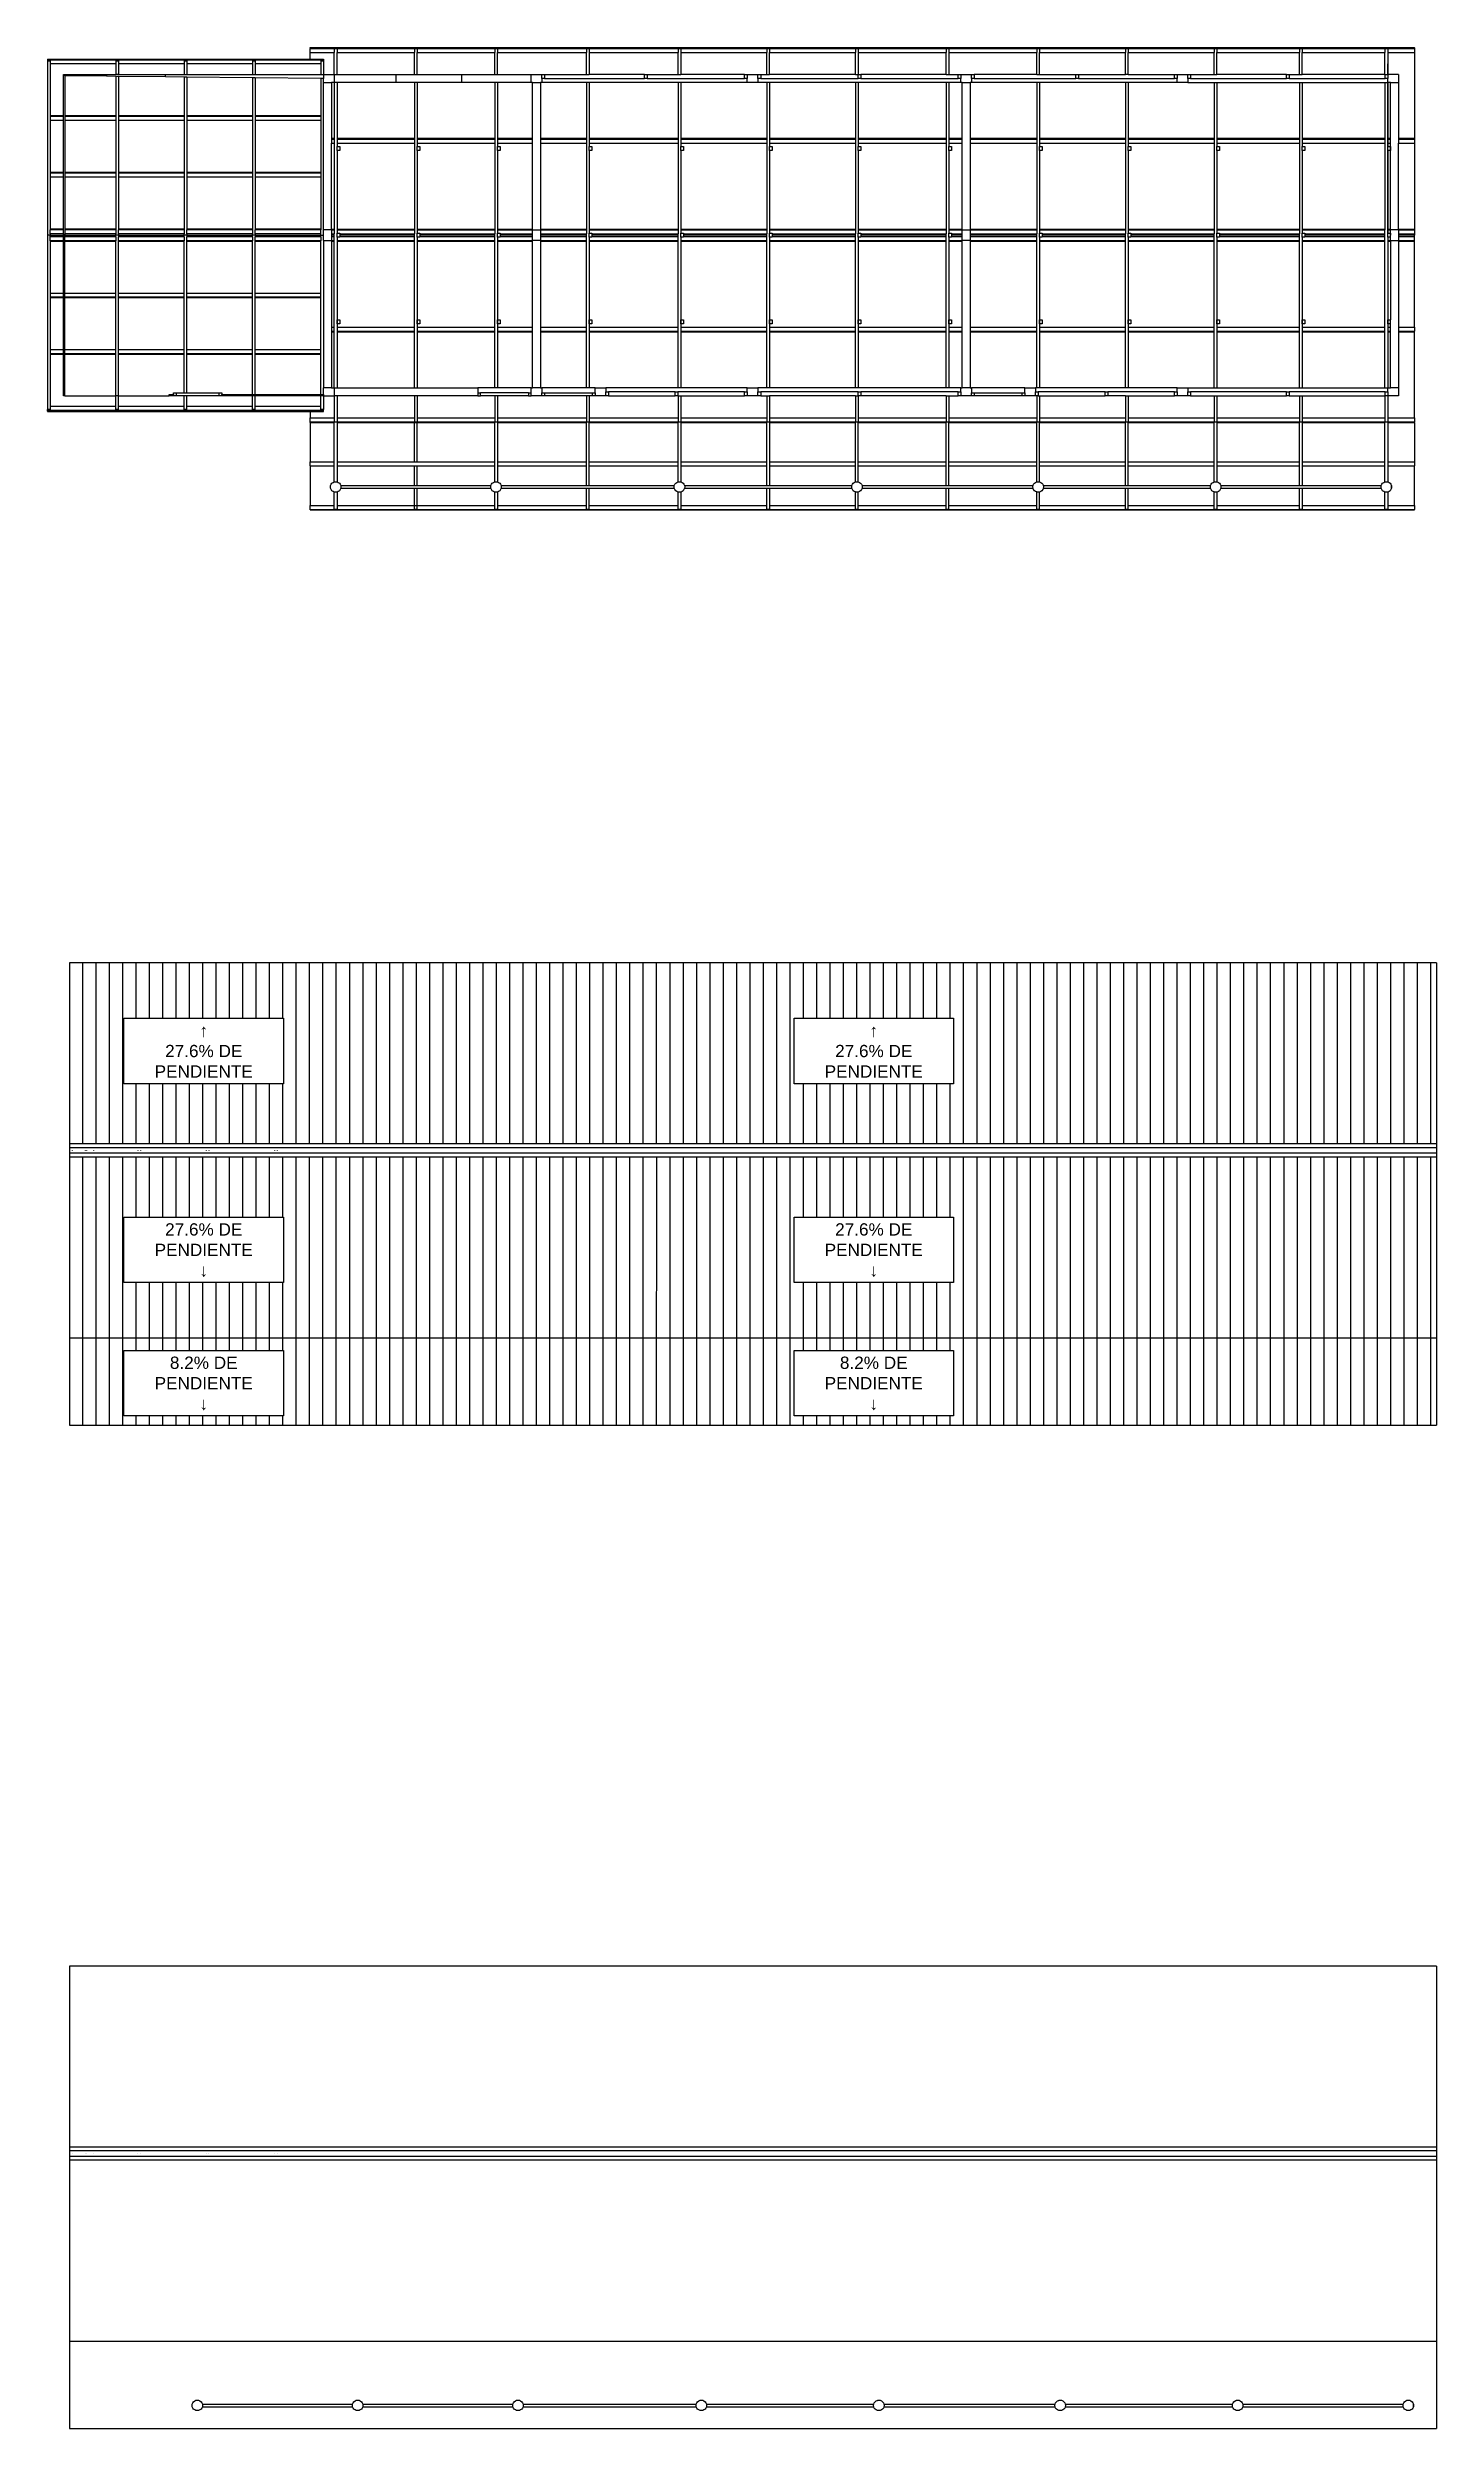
# Model space of a CAD drawing. Header units: metres. Extents: x 258817 to 259192, y 1878716 to 1878911.
# Drawn here: x 258926.34 to 258952.35, y 1878864.98 to 1878909.57 of the extents above; entities that cross this region are included whole.
import ezdxf

# ---------------------------------------------------------------- set-up
doc = ezdxf.new("R2010")
doc.units = ezdxf.units.M
doc.header["$MEASUREMENT"] = 0
doc.layers.add('SectionCutEdges', color=1, linetype='Continuous')
doc.layers.add('Vistas', color=7, linetype='Continuous')
doc.styles.get("Standard").update_dxf_attribs({"font": 'arial.ttf'})

msp = doc.modelspace()

# ---------------------------------------------------------------- hatches: boundary and pattern name
at = {"layer": 'Vistas'}
h = msp.add_hatch(dxfattribs=at)
h.set_pattern_fill('ANSI31', color=256, scale=2, angle=45)
h.set_pattern_definition([(90, (0, 0), (-0.25, 0), [])])
h.paths.add_polyline_path([(258931.67411, 1878892.42883), (258926.75411, 1878892.42883), (258926.75411, 1878889.03892), (258931.67411, 1878889.03892)])
h.paths.add_polyline_path([(258952.35411, 1878892.42883), (258931.67411, 1878892.42883), (258931.67411, 1878889.03892), (258952.35411, 1878889.03892)])
h.paths.add_polyline_path([(258952.35411, 1878888.79065), (258931.67411, 1878888.79065), (258931.67411, 1878885.39909), (258952.35411, 1878885.39909)])
h.paths.add_polyline_path([(258931.67411, 1878888.79065), (258926.75411, 1878888.79065), (258926.75411, 1878885.39909), (258931.67411, 1878885.39909)])
h.paths.add_polyline_path([(258931.67411, 1878885.39909), (258926.75411, 1878885.39909), (258926.75411, 1878883.76909), (258931.67411, 1878883.76909)])
h.paths.add_polyline_path([(258952.35411, 1878885.39909), (258931.67411, 1878885.39909), (258931.67411, 1878883.76909), (258952.35411, 1878883.76909)])
h.paths.add_polyline_path([(258927.71558, 1878891.44798), (258927.71558, 1878890.10239), (258930.81848, 1878890.10239), (258930.81848, 1878891.44798)], flags=24)
h.paths.add_polyline_path([(258940.26493, 1878891.44798), (258940.26493, 1878890.10239), (258943.36783, 1878890.10239), (258943.36783, 1878891.44798)], flags=24)
h.paths.add_polyline_path([(258940.26493, 1878887.78424), (258940.26493, 1878886.37135), (258943.36783, 1878886.37135), (258943.36783, 1878887.78424)], flags=24)
h.paths.add_polyline_path([(258927.71558, 1878887.78424), (258927.71558, 1878886.37135), (258930.81848, 1878886.37135), (258930.81848, 1878887.78424)], flags=24)
h.paths.add_polyline_path([(258927.71558, 1878885.28712), (258927.71558, 1878883.87422), (258930.81848, 1878883.87422), (258930.81848, 1878885.28712)], flags=24)
h.paths.add_polyline_path([(258940.26493, 1878885.28712), (258940.26493, 1878883.87422), (258943.36783, 1878883.87422), (258943.36783, 1878885.28712)], flags=24)

# ---------------------------------------------------------------- linework, layer by layer
for p, q in [((258931.2628, 1878909.5663), (258931.2628, 1878909.57162)), ((258931.2628, 1878909.57162), (258951.9428, 1878909.57162)), ((258931.2628, 1878909.5663), (258951.9428, 1878909.5663)), ((258931.2628, 1878909.5663), (258931.2628, 1878909.55279)), ((258931.2628, 1878909.55279), (258931.7128, 1878909.55279)), ((258931.2628, 1878909.47934), (258931.2628, 1878909.55279)), ((258931.2628, 1878909.47934), (258931.7128, 1878909.47934)), ((258931.2628, 1878909.35762), (258931.2628, 1878909.47934)), ((258931.7128, 1878909.55279), (258931.7636, 1878909.55279)), ((258931.7128, 1878909.55279), (258931.7128, 1878909.47934)), ((258931.7128, 1878909.06757), (258931.7128, 1878909.47934)), ((258931.7636, 1878909.55279), (258931.7636, 1878909.47934)), ((258931.7636, 1878909.55279), (258933.21438, 1878909.55279)), ((258931.7636, 1878909.47934), (258933.21438, 1878909.47934)), ((258931.7636, 1878909.06757), (258931.7636, 1878909.47934)), ((258933.21438, 1878909.55279), (258933.26518, 1878909.55279)), ((258933.21438, 1878909.55279), (258933.21438, 1878909.47934)), ((258933.21438, 1878909.06757), (258933.21438, 1878909.47934)), ((258933.26518, 1878909.55279), (258933.26518, 1878909.47934)), ((258933.26518, 1878909.55279), (258934.71597, 1878909.55279)), ((258933.26518, 1878909.47934), (258934.71597, 1878909.47934)), ((258933.26518, 1878909.06757), (258933.26518, 1878909.47934)), ((258934.71597, 1878909.55279), (258934.76677, 1878909.55279)), ((258934.71597, 1878909.55279), (258934.71597, 1878909.47934)), ((258934.71597, 1878909.06757), (258934.71597, 1878909.47934)), ((258934.76677, 1878909.55279), (258934.76677, 1878909.47934)), ((258934.76677, 1878909.55279), (258936.43333, 1878909.55279)), ((258934.76677, 1878909.47934), (258936.43333, 1878909.47934)), ((258934.76677, 1878909.06757), (258934.76677, 1878909.47934)), ((258936.43333, 1878909.55279), (258936.48413, 1878909.55279)), ((258936.43333, 1878909.55279), (258936.43333, 1878909.47934)), ((258936.43333, 1878909.06757), (258936.43333, 1878909.47934)), ((258936.48413, 1878909.55279), (258936.48413, 1878909.47934)), ((258936.48413, 1878909.55279), (258938.15068, 1878909.55279)), ((258936.48413, 1878909.47934), (258938.15068, 1878909.47934)), ((258936.48413, 1878909.47934), (258936.48413, 1878909.06757)), ((258938.15068, 1878909.55279), (258938.20148, 1878909.55279)), ((258938.15068, 1878909.55279), (258938.15068, 1878909.47934)), ((258938.15068, 1878909.06757), (258938.15068, 1878909.47934)), ((258938.20148, 1878909.55279), (258938.20148, 1878909.47934)), ((258938.20148, 1878909.55279), (258939.81318, 1878909.55279)), ((258938.20148, 1878909.47934), (258939.81318, 1878909.47934)), ((258938.20148, 1878909.47934), (258938.20148, 1878909.06757)), ((258939.81318, 1878909.55279), (258939.86398, 1878909.55279)), ((258939.81318, 1878909.55279), (258939.81318, 1878909.47934)), ((258939.81318, 1878909.06757), (258939.81318, 1878909.47934)), ((258939.86398, 1878909.55279), (258939.86398, 1878909.47934)), ((258939.86398, 1878909.55279), (258941.47358, 1878909.55279)), ((258939.86398, 1878909.47934), (258941.47358, 1878909.47934)), ((258939.86398, 1878909.06757), (258939.86398, 1878909.47934)), ((258941.47358, 1878909.55279), (258941.52438, 1878909.55279)), ((258941.47358, 1878909.55279), (258941.47358, 1878909.47934)), ((258941.47358, 1878909.06757), (258941.47358, 1878909.47934)), ((258941.52438, 1878909.55279), (258941.52438, 1878909.47934)), ((258941.52438, 1878909.55279), (258943.17108, 1878909.55279)), ((258941.52438, 1878909.47934), (258943.17108, 1878909.47934)), ((258941.52438, 1878909.47934), (258941.52438, 1878909.06757)), ((258943.17108, 1878909.55279), (258943.22188, 1878909.55279)), ((258943.17108, 1878909.55279), (258943.17108, 1878909.47934)), ((258943.17108, 1878909.06757), (258943.17108, 1878909.47934)), ((258943.22188, 1878909.55279), (258943.22188, 1878909.47934)), ((258943.22188, 1878909.55279), (258944.86858, 1878909.55279)), ((258943.22188, 1878909.47934), (258944.86858, 1878909.47934)), ((258943.22188, 1878909.47934), (258943.22188, 1878909.06757)), ((258944.86858, 1878909.55279), (258944.91938, 1878909.55279)), ((258944.86858, 1878909.55279), (258944.86858, 1878909.47934)), ((258944.86858, 1878909.06757), (258944.86858, 1878909.47934)), ((258944.91938, 1878909.55279), (258944.91938, 1878909.47934)), ((258944.91938, 1878909.55279), (258946.53097, 1878909.55279)), ((258944.91938, 1878909.47934), (258946.53097, 1878909.47934)), ((258944.91938, 1878909.06757), (258944.91938, 1878909.47934)), ((258946.53097, 1878909.55279), (258946.58177, 1878909.55279)), ((258946.53097, 1878909.55279), (258946.53097, 1878909.47934)), ((258946.53097, 1878909.06757), (258946.53097, 1878909.47934)), ((258946.58177, 1878909.55279), (258946.58177, 1878909.47934)), ((258946.58177, 1878909.55279), (258948.19336, 1878909.55279)), ((258946.58177, 1878909.47934), (258948.19336, 1878909.47934)), ((258946.58177, 1878909.06757), (258946.58177, 1878909.47934)), ((258948.19336, 1878909.55279), (258948.24416, 1878909.55279)), ((258948.19336, 1878909.55279), (258948.19336, 1878909.47934)), ((258948.19336, 1878909.06757), (258948.19336, 1878909.47934)), ((258948.24416, 1878909.55279), (258948.24416, 1878909.47934)), ((258948.24416, 1878909.55279), (258949.79163, 1878909.55279)), ((258948.24416, 1878909.47934), (258949.79163, 1878909.47934)), ((258948.24416, 1878909.06757), (258948.24416, 1878909.47934)), ((258949.79163, 1878909.55279), (258949.84243, 1878909.55279)), ((258949.79163, 1878909.55279), (258949.79163, 1878909.47934)), ((258949.79163, 1878909.06757), (258949.79163, 1878909.47934)), ((258949.84243, 1878909.55279), (258949.84243, 1878909.47934)), ((258949.84243, 1878909.55279), (258951.3912, 1878909.55279)), ((258949.84243, 1878909.47934), (258951.3912, 1878909.47934)), ((258949.84243, 1878909.06757), (258949.84243, 1878909.47934)), ((258951.3912, 1878909.55279), (258951.442, 1878909.55279)), ((258951.3912, 1878909.55279), (258951.3912, 1878909.47934)), ((258951.3912, 1878909.06757), (258951.3912, 1878909.47934)), ((258951.442, 1878909.55279), (258951.442, 1878909.47934)), ((258951.442, 1878909.55279), (258951.9428, 1878909.55279)), ((258951.442, 1878909.47934), (258951.9428, 1878909.47934)), ((258951.442, 1878909.47934), (258951.442, 1878909.06757)), ((258951.9428, 1878909.5663), (258951.9428, 1878909.57162)), ((258951.9428, 1878909.5663), (258951.9428, 1878909.55279)), ((258951.9428, 1878909.55279), (258951.9428, 1878909.47934)), ((258951.9428, 1878909.47934), (258951.9428, 1878907.86869)), ((258926.3428, 1878909.35762), (258926.3428, 1878909.35248)), ((258926.3428, 1878909.35762), (258931.2628, 1878909.35762)), ((258926.3428, 1878909.35248), (258926.3428, 1878909.33943)), ((258926.3428, 1878909.35248), (258931.2628, 1878909.35248)), ((258926.3936, 1878909.33943), (258926.3428, 1878909.33943)), ((258926.3428, 1878909.33943), (258926.3428, 1878909.31986)), ((258926.3936, 1878909.31986), (258926.3428, 1878909.31986)), ((258926.3428, 1878909.31986), (258926.3428, 1878906.05757)), ((258926.3936, 1878909.33943), (258926.3936, 1878909.31986)), ((258927.622, 1878909.33943), (258926.3936, 1878909.33943)), ((258926.3936, 1878909.31986), (258926.3936, 1878909.26579)), ((258927.622, 1878909.26579), (258926.3936, 1878909.26579)), ((258926.3936, 1878909.26579), (258926.3936, 1878908.29261)), ((258927.622, 1878909.0324), (258927.44875, 1878909.03418)), ((258927.44909, 1878909.06757), (258927.622, 1878909.06757)), ((258927.6728, 1878909.33943), (258927.622, 1878909.33943)), ((258927.622, 1878909.33943), (258927.622, 1878909.31986)), ((258927.6728, 1878909.31986), (258927.622, 1878909.31986)), ((258927.622, 1878909.31986), (258927.622, 1878909.26579)), ((258927.622, 1878909.26579), (258927.622, 1878909.06757)), ((258927.6728, 1878909.06757), (258927.622, 1878909.06757)), ((258927.622, 1878909.0324), (258927.622, 1878908.29261)), ((258927.6728, 1878909.03188), (258927.622, 1878909.0324)), ((258927.6728, 1878909.33943), (258927.6728, 1878909.31986)), ((258928.902, 1878909.33943), (258927.6728, 1878909.33943)), ((258927.6728, 1878909.31986), (258927.6728, 1878909.26579)), ((258928.902, 1878909.26579), (258927.6728, 1878909.26579)), ((258927.6728, 1878909.26579), (258927.6728, 1878909.06757)), ((258927.6728, 1878909.06757), (258928.54915, 1878909.06757)), ((258928.54869, 1878909.02292), (258927.6728, 1878909.03188)), ((258927.6728, 1878909.03188), (258927.6728, 1878908.29261)), ((258928.9528, 1878909.33943), (258928.902, 1878909.33943)), ((258928.902, 1878909.33943), (258928.902, 1878909.31986)), ((258928.9528, 1878909.31986), (258928.902, 1878909.31986)), ((258928.902, 1878909.31986), (258928.902, 1878909.26579)), ((258928.902, 1878909.26579), (258928.902, 1878909.06757)), ((258928.902, 1878909.0193), (258928.902, 1878908.29261)), ((258928.9528, 1878909.33943), (258928.9528, 1878909.31986)), ((258930.182, 1878909.33943), (258928.9528, 1878909.33943)), ((258928.9528, 1878909.31986), (258928.9528, 1878909.26579)), ((258930.182, 1878909.26579), (258928.9528, 1878909.26579)), ((258928.9528, 1878909.26579), (258928.9528, 1878909.06757)), ((258928.9528, 1878909.01878), (258928.9528, 1878908.29261)), ((258930.2328, 1878909.33943), (258930.182, 1878909.33943)), ((258930.182, 1878909.33943), (258930.182, 1878909.31986)), ((258930.2328, 1878909.31986), (258930.182, 1878909.31986)), ((258930.182, 1878909.31986), (258930.182, 1878909.26579)), ((258930.182, 1878909.26579), (258930.182, 1878909.06757)), ((258930.182, 1878909.00619), (258930.182, 1878908.29261)), ((258930.2328, 1878909.33943), (258930.2328, 1878909.31986)), ((258931.462, 1878909.33943), (258930.2328, 1878909.33943)), ((258930.2328, 1878909.31986), (258930.2328, 1878909.26579)), ((258931.462, 1878909.26579), (258930.2328, 1878909.26579)), ((258930.2328, 1878909.26579), (258930.2328, 1878909.06757)), ((258930.2328, 1878909.00567), (258930.2328, 1878908.29261)), ((258931.2628, 1878909.35762), (258931.5128, 1878909.35762)), ((258931.2628, 1878909.35248), (258931.2628, 1878909.35762)), ((258931.2628, 1878909.35248), (258931.5128, 1878909.35248)), ((258931.5128, 1878909.33943), (258931.462, 1878909.33943)), ((258931.462, 1878909.33943), (258931.462, 1878909.31986)), ((258931.5128, 1878909.31986), (258931.462, 1878909.31986)), ((258931.462, 1878909.31986), (258931.462, 1878909.26579)), ((258931.462, 1878909.26579), (258931.462, 1878909.06757)), ((258931.462, 1878908.99309), (258931.462, 1878908.29261)), ((258931.5128, 1878909.35248), (258931.5128, 1878909.35762)), ((258931.5128, 1878909.35248), (258931.5128, 1878909.33943)), ((258931.5128, 1878909.33943), (258931.5128, 1878909.31986)), ((258931.5128, 1878909.31986), (258931.5128, 1878909.06757)), ((258935.6486, 1878909.06757), (258936.43333, 1878909.06757)), ((258936.43333, 1878909.06757), (258936.48413, 1878909.06757)), ((258937.5224, 1878909.06757), (258936.48413, 1878909.06757)), ((258937.5732, 1878909.06757), (258938.15068, 1878909.06757)), ((258938.15068, 1878909.06757), (258938.20148, 1878909.06757)), ((258939.397, 1878909.06757), (258938.20148, 1878909.06757)), ((258939.6986, 1878909.06757), (258939.81318, 1878909.06757)), ((258939.81318, 1878909.06757), (258939.86398, 1878909.06757)), ((258941.47358, 1878909.06757), (258939.86398, 1878909.06757)), ((258941.47358, 1878909.06757), (258941.5224, 1878909.06757)), ((258943.17108, 1878909.06757), (258941.5732, 1878909.06757)), ((258943.17108, 1878909.06757), (258943.22188, 1878909.06757)), ((258943.22188, 1878909.06757), (258943.397, 1878909.06757)), ((258944.86858, 1878909.06757), (258943.6986, 1878909.06757)), ((258944.86858, 1878909.06757), (258944.91938, 1878909.06757)), ((258944.91938, 1878909.06757), (258945.5999, 1878909.06757)), ((258945.6507, 1878909.06757), (258946.53097, 1878909.06757)), ((258946.58177, 1878909.06757), (258946.53097, 1878909.06757)), ((258946.58177, 1878909.06757), (258947.447, 1878909.06757)), ((258947.3928, 1878908.99137), (258947.447, 1878908.99137)), ((258947.7486, 1878909.06757), (258948.19336, 1878909.06757)), ((258948.19336, 1878909.06757), (258948.24416, 1878909.06757)), ((258949.5449, 1878909.06757), (258948.24416, 1878909.06757)), ((258949.5957, 1878909.06757), (258949.79163, 1878909.06757)), ((258949.79163, 1878909.06757), (258949.84243, 1878909.06757)), ((258951.3912, 1878909.06757), (258949.84243, 1878909.06757)), ((258951.3912, 1878909.06757), (258951.392, 1878909.06757)), ((258951.4428, 1878909.06757), (258951.4428, 1878909.26614)), ((258931.7128, 1878908.91757), (258931.7128, 1878907.86869)), ((258931.7636, 1878908.91757), (258931.7636, 1878907.86869)), ((258933.21438, 1878908.91757), (258932.8628, 1878908.91757)), ((258933.21438, 1878908.91757), (258933.21438, 1878907.86869)), ((258933.26518, 1878908.91757), (258933.21438, 1878908.91757)), ((258933.26518, 1878908.91757), (258933.26518, 1878907.86869)), ((258934.1028, 1878908.91757), (258933.26518, 1878908.91757)), ((258934.71597, 1878908.91757), (258934.71597, 1878907.86869)), ((258934.76677, 1878908.91757), (258934.76677, 1878907.86869)), ((258936.43333, 1878908.91757), (258935.5978, 1878908.91757)), ((258936.43333, 1878908.91757), (258936.43333, 1878907.86869)), ((258936.48413, 1878908.91757), (258936.43333, 1878908.91757)), ((258936.48413, 1878908.91757), (258936.48413, 1878907.86869)), ((258938.15068, 1878908.91757), (258936.48413, 1878908.91757)), ((258938.15068, 1878908.91757), (258938.15068, 1878907.86869)), ((258938.20148, 1878908.91757), (258938.15068, 1878908.91757)), ((258938.20148, 1878908.91757), (258938.20148, 1878907.86869)), ((258939.4478, 1878908.91757), (258938.20148, 1878908.91757)), ((258939.81318, 1878908.91757), (258939.6478, 1878908.91757)), ((258939.81318, 1878908.91757), (258939.81318, 1878907.86869)), ((258939.86398, 1878908.91757), (258939.81318, 1878908.91757)), ((258939.86398, 1878908.91757), (258939.86398, 1878907.86869)), ((258941.47358, 1878908.91757), (258939.86398, 1878908.91757)), ((258941.47358, 1878908.91757), (258941.47358, 1878907.86869)), ((258941.52438, 1878908.91757), (258941.47358, 1878908.91757)), ((258943.17108, 1878908.91757), (258941.52438, 1878908.91757)), ((258941.52438, 1878908.91757), (258941.52438, 1878907.86869)), ((258943.17108, 1878908.91757), (258943.17108, 1878907.86869)), ((258943.22188, 1878908.91757), (258943.17108, 1878908.91757)), ((258943.4478, 1878908.91757), (258943.22188, 1878908.91757)), ((258943.22188, 1878908.91757), (258943.22188, 1878907.86869)), ((258944.86858, 1878908.91757), (258943.6478, 1878908.91757)), ((258944.86858, 1878908.91757), (258944.86858, 1878907.86869)), ((258944.91938, 1878908.91757), (258944.86858, 1878908.91757)), ((258946.53097, 1878908.91757), (258944.91938, 1878908.91757)), ((258944.91938, 1878908.91757), (258944.91938, 1878907.86869)), ((258946.53097, 1878908.91757), (258946.53097, 1878907.86869)), ((258946.58177, 1878908.91757), (258946.53097, 1878908.91757)), ((258947.4978, 1878908.91757), (258946.58177, 1878908.91757)), ((258946.58177, 1878908.91757), (258946.58177, 1878907.86869)), ((258947.6978, 1878908.91757), (258948.19336, 1878908.91757)), ((258948.19336, 1878908.91757), (258948.19336, 1878907.86869)), ((258948.19336, 1878908.91757), (258948.24416, 1878908.91757)), ((258948.24416, 1878908.91757), (258948.24416, 1878907.86869)), ((258948.24416, 1878908.91757), (258949.79163, 1878908.91757)), ((258949.79163, 1878908.91757), (258949.79163, 1878907.86869)), ((258949.79163, 1878908.91757), (258949.84243, 1878908.91757)), ((258949.84243, 1878908.91757), (258949.84243, 1878907.86869)), ((258949.84243, 1878908.91757), (258951.3912, 1878908.91757)), ((258951.3912, 1878908.91757), (258951.3912, 1878907.86869)), ((258951.3912, 1878908.91757), (258951.442, 1878908.91757)), ((258951.442, 1878908.91757), (258951.442, 1878907.86869)), ((258951.442, 1878908.91757), (258951.4428, 1878908.91757)), ((258951.4428, 1878907.719), (258951.4428, 1878908.91757)), ((258926.6428, 1878908.29261), (258926.3936, 1878908.29261)), ((258926.3936, 1878908.29261), (258926.3936, 1878908.27956)), ((258926.6428, 1878908.27956), (258926.3936, 1878908.27956)), ((258926.3936, 1878908.27956), (258926.3936, 1878908.20592)), ((258926.6428, 1878908.20592), (258926.3936, 1878908.20592)), ((258926.3936, 1878908.20592), (258926.3936, 1878907.23274)), ((258927.622, 1878908.29261), (258926.6682, 1878908.29261)), ((258927.622, 1878908.27956), (258926.6682, 1878908.27956)), ((258927.622, 1878908.20592), (258926.6682, 1878908.20592)), ((258927.622, 1878908.29261), (258927.622, 1878908.27956)), ((258927.622, 1878908.27956), (258927.622, 1878908.20592)), ((258927.622, 1878908.20592), (258927.622, 1878907.23274)), ((258928.902, 1878908.29261), (258927.6728, 1878908.29261)), ((258927.6728, 1878908.29261), (258927.6728, 1878908.27956)), ((258928.902, 1878908.27956), (258927.6728, 1878908.27956)), ((258927.6728, 1878908.27956), (258927.6728, 1878908.20592)), ((258928.902, 1878908.20592), (258927.6728, 1878908.20592)), ((258927.6728, 1878908.20592), (258927.6728, 1878907.23274)), ((258928.902, 1878908.29261), (258928.902, 1878908.27956)), ((258928.902, 1878908.27956), (258928.902, 1878908.20592)), ((258928.902, 1878908.20592), (258928.902, 1878907.23274)), ((258930.182, 1878908.29261), (258928.9528, 1878908.29261)), ((258928.9528, 1878908.29261), (258928.9528, 1878908.27956)), ((258930.182, 1878908.27956), (258928.9528, 1878908.27956)), ((258928.9528, 1878908.27956), (258928.9528, 1878908.20592)), ((258930.182, 1878908.20592), (258928.9528, 1878908.20592)), ((258928.9528, 1878908.20592), (258928.9528, 1878907.23274)), ((258930.182, 1878908.29261), (258930.182, 1878908.27956)), ((258930.182, 1878908.27956), (258930.182, 1878908.20592)), ((258930.182, 1878908.20592), (258930.182, 1878907.23274)), ((258931.462, 1878908.29261), (258930.2328, 1878908.29261)), ((258930.2328, 1878908.29261), (258930.2328, 1878908.27956)), ((258931.462, 1878908.27956), (258930.2328, 1878908.27956)), ((258930.2328, 1878908.27956), (258930.2328, 1878908.20592)), ((258931.462, 1878908.20592), (258930.2328, 1878908.20592)), ((258930.2328, 1878908.20592), (258930.2328, 1878907.23274)), ((258931.462, 1878908.29261), (258931.462, 1878908.27956)), ((258931.462, 1878908.27956), (258931.462, 1878908.20592)), ((258931.462, 1878908.20592), (258931.462, 1878907.23274)), ((258931.7128, 1878907.86869), (258931.6628, 1878907.86869)), ((258931.6628, 1878907.85518), (258931.7128, 1878907.85518)), ((258931.6628, 1878907.78172), (258931.7128, 1878907.78172)), ((258931.7128, 1878907.86869), (258931.7128, 1878907.85518)), ((258931.7128, 1878907.85518), (258931.7128, 1878907.78172)), ((258931.7128, 1878907.78172), (258931.7128, 1878906.17107)), ((258933.21438, 1878907.86869), (258931.7636, 1878907.86869)), ((258931.7636, 1878907.86869), (258931.7636, 1878907.85518)), ((258931.7636, 1878907.85518), (258933.21438, 1878907.85518)), ((258931.7636, 1878907.85518), (258931.7636, 1878907.78172)), ((258931.7636, 1878907.78172), (258933.21438, 1878907.78172)), ((258931.7636, 1878907.78172), (258931.7636, 1878907.719)), ((258931.7636, 1878907.6428), (258931.7636, 1878907.719)), ((258931.7636, 1878907.719), (258931.8144, 1878907.719)), ((258931.81366, 1878907.6428), (258931.7636, 1878907.6428)), ((258931.7636, 1878907.6428), (258931.7636, 1878906.17107)), ((258931.8144, 1878907.719), (258931.8136, 1878907.6809)), ((258931.8136, 1878907.6809), (258931.81366, 1878907.6809)), ((258931.81366, 1878907.6809), (258931.81366, 1878907.6428)), ((258933.21438, 1878907.86869), (258933.21438, 1878907.85518)), ((258933.21438, 1878907.85518), (258933.21438, 1878907.78172)), ((258933.21438, 1878907.78172), (258933.21438, 1878906.17107)), ((258934.71597, 1878907.86869), (258933.26518, 1878907.86869)), ((258933.26518, 1878907.86869), (258933.26518, 1878907.85518)), ((258933.26518, 1878907.85518), (258934.71597, 1878907.85518)), ((258933.26518, 1878907.85518), (258933.26518, 1878907.78172)), ((258933.26518, 1878907.78172), (258934.71597, 1878907.78172)), ((258933.26518, 1878907.78172), (258933.26518, 1878907.719)), ((258933.26518, 1878907.6428), (258933.26518, 1878907.719)), ((258933.26518, 1878907.719), (258933.31598, 1878907.719)), ((258933.31525, 1878907.6428), (258933.26518, 1878907.6428)), ((258933.26518, 1878907.6428), (258933.26518, 1878906.17107)), ((258933.31598, 1878907.719), (258933.31518, 1878907.6809)), ((258933.31518, 1878907.6809), (258933.31525, 1878907.6809)), ((258933.31525, 1878907.6809), (258933.31525, 1878907.6428)), ((258934.71597, 1878907.86869), (258934.71597, 1878907.85518)), ((258934.71597, 1878907.85518), (258934.71597, 1878907.78172)), ((258934.71597, 1878907.78172), (258934.71597, 1878906.17107)), ((258935.4228, 1878907.86869), (258934.76677, 1878907.86869)), ((258934.76677, 1878907.86869), (258934.76677, 1878907.85518)), ((258934.76677, 1878907.85518), (258935.4228, 1878907.85518)), ((258934.76677, 1878907.85518), (258934.76677, 1878907.78172)), ((258934.76677, 1878907.78172), (258935.4228, 1878907.78172)), ((258934.76677, 1878907.78172), (258934.76677, 1878907.719)), ((258934.76677, 1878907.6428), (258934.76677, 1878907.719)), ((258934.76677, 1878907.719), (258934.81757, 1878907.719)), ((258934.81683, 1878907.6428), (258934.76677, 1878907.6428)), ((258934.76677, 1878907.6428), (258934.76677, 1878906.17107)), ((258934.81757, 1878907.719), (258934.81677, 1878907.6809)), ((258934.81677, 1878907.6809), (258934.81683, 1878907.6809)), ((258934.81683, 1878907.6809), (258934.81683, 1878907.6428)), ((258936.43333, 1878907.86869), (258935.5728, 1878907.86869)), ((258935.5728, 1878907.85518), (258936.43333, 1878907.85518)), ((258935.5728, 1878907.78172), (258936.43333, 1878907.78172)), ((258936.43333, 1878907.86869), (258936.43333, 1878907.85518)), ((258936.43333, 1878907.85518), (258936.43333, 1878907.78172)), ((258936.43333, 1878907.78172), (258936.43333, 1878906.17107)), ((258938.15068, 1878907.86869), (258936.48413, 1878907.86869)), ((258936.48413, 1878907.86869), (258936.48413, 1878907.85518)), ((258936.48413, 1878907.85518), (258938.15068, 1878907.85518)), ((258936.48413, 1878907.85518), (258936.48413, 1878907.78172)), ((258936.48413, 1878907.78172), (258938.15068, 1878907.78172)), ((258936.48413, 1878907.78172), (258936.48413, 1878907.719)), ((258936.48413, 1878907.6428), (258936.48413, 1878907.719)), ((258936.48413, 1878907.719), (258936.53493, 1878907.719)), ((258936.53419, 1878907.6428), (258936.48413, 1878907.6428)), ((258936.48413, 1878907.6428), (258936.48413, 1878906.17107)), ((258936.53493, 1878907.719), (258936.53413, 1878907.6809)), ((258936.53413, 1878907.6809), (258936.53419, 1878907.6809)), ((258936.53419, 1878907.6809), (258936.53419, 1878907.6428)), ((258938.15068, 1878907.86869), (258938.15068, 1878907.85518)), ((258938.15068, 1878907.85518), (258938.15068, 1878907.78172)), ((258938.15068, 1878907.78172), (258938.15068, 1878906.17107)), ((258939.81318, 1878907.86869), (258938.20148, 1878907.86869)), ((258938.20148, 1878907.86869), (258938.20148, 1878907.85518)), ((258938.20148, 1878907.85518), (258939.81318, 1878907.85518)), ((258938.20148, 1878907.85518), (258938.20148, 1878907.78172)), ((258938.20148, 1878907.78172), (258939.81318, 1878907.78172)), ((258938.20148, 1878907.78172), (258938.20148, 1878907.719)), ((258938.20148, 1878907.6428), (258938.20148, 1878907.719)), ((258938.20148, 1878907.719), (258938.25228, 1878907.719)), ((258938.25155, 1878907.6428), (258938.20148, 1878907.6428)), ((258938.20148, 1878907.6428), (258938.20148, 1878906.17107)), ((258938.25228, 1878907.719), (258938.25148, 1878907.6809)), ((258938.25148, 1878907.6809), (258938.25155, 1878907.6809)), ((258938.25155, 1878907.6809), (258938.25155, 1878907.6428)), ((258939.81318, 1878907.86869), (258939.81318, 1878907.85518)), ((258939.81318, 1878907.85518), (258939.81318, 1878907.78172)), ((258939.81318, 1878907.78172), (258939.81318, 1878906.17107)), ((258941.47358, 1878907.86869), (258939.86398, 1878907.86869)), ((258939.86398, 1878907.86869), (258939.86398, 1878907.85518)), ((258939.86398, 1878907.85518), (258941.47358, 1878907.85518)), ((258939.86398, 1878907.85518), (258939.86398, 1878907.78172)), ((258939.86398, 1878907.78172), (258941.47358, 1878907.78172)), ((258939.86398, 1878907.78172), (258939.86398, 1878907.719)), ((258939.86398, 1878907.6428), (258939.86398, 1878907.719)), ((258939.86398, 1878907.719), (258939.91478, 1878907.719)), ((258939.91405, 1878907.6428), (258939.86398, 1878907.6428)), ((258939.86398, 1878907.6428), (258939.86398, 1878906.17107)), ((258939.91478, 1878907.719), (258939.91398, 1878907.6809)), ((258939.91398, 1878907.6809), (258939.91405, 1878907.6809)), ((258939.91405, 1878907.6809), (258939.91405, 1878907.6428)), ((258941.47358, 1878907.86869), (258941.47358, 1878907.85518)), ((258941.47358, 1878907.85518), (258941.47358, 1878907.78172)), ((258941.47358, 1878907.78172), (258941.47358, 1878906.17107)), ((258943.17108, 1878907.86869), (258941.52438, 1878907.86869)), ((258941.52438, 1878907.86869), (258941.52438, 1878907.85518)), ((258941.52438, 1878907.85518), (258943.17108, 1878907.85518)), ((258941.52438, 1878907.85518), (258941.52438, 1878907.78172)), ((258941.52438, 1878907.78172), (258943.17108, 1878907.78172)), ((258941.52438, 1878907.78172), (258941.52438, 1878907.719)), ((258941.52438, 1878907.6428), (258941.52438, 1878907.719)), ((258941.52438, 1878907.719), (258941.57518, 1878907.719)), ((258941.57444, 1878907.6428), (258941.52438, 1878907.6428)), ((258941.52438, 1878907.6428), (258941.52438, 1878906.17107)), ((258941.57518, 1878907.719), (258941.57438, 1878907.6809)), ((258941.57438, 1878907.6809), (258941.57444, 1878907.6809)), ((258941.57444, 1878907.6809), (258941.57444, 1878907.6428)), ((258943.17108, 1878907.86869), (258943.17108, 1878907.85518)), ((258943.17108, 1878907.85518), (258943.17108, 1878907.78172)), ((258943.17108, 1878907.78172), (258943.17108, 1878906.17107)), ((258943.4728, 1878907.86869), (258943.22188, 1878907.86869)), ((258943.22188, 1878907.86869), (258943.22188, 1878907.85518)), ((258943.22188, 1878907.85518), (258943.4728, 1878907.85518)), ((258943.22188, 1878907.85518), (258943.22188, 1878907.78172)), ((258943.22188, 1878907.78172), (258943.4728, 1878907.78172)), ((258943.22188, 1878907.78172), (258943.22188, 1878907.719)), ((258943.22188, 1878907.6428), (258943.22188, 1878907.719)), ((258943.22188, 1878907.719), (258943.27268, 1878907.719)), ((258943.27194, 1878907.6428), (258943.22188, 1878907.6428)), ((258943.22188, 1878907.6428), (258943.22188, 1878906.17107)), ((258943.27268, 1878907.719), (258943.27188, 1878907.6809)), ((258943.27188, 1878907.6809), (258943.27194, 1878907.6809)), ((258943.27194, 1878907.6809), (258943.27194, 1878907.6428)), ((258944.86858, 1878907.86869), (258943.6228, 1878907.86869)), ((258943.6228, 1878907.85518), (258944.86858, 1878907.85518)), ((258943.6228, 1878907.78172), (258944.86858, 1878907.78172)), ((258944.86858, 1878907.86869), (258944.86858, 1878907.85518)), ((258944.86858, 1878907.85518), (258944.86858, 1878907.78172)), ((258944.86858, 1878907.78172), (258944.86858, 1878906.17107)), ((258946.53097, 1878907.86869), (258944.91938, 1878907.86869)), ((258944.91938, 1878907.86869), (258944.91938, 1878907.85518)), ((258944.91938, 1878907.85518), (258946.53097, 1878907.85518)), ((258944.91938, 1878907.85518), (258944.91938, 1878907.78172)), ((258944.91938, 1878907.78172), (258946.53097, 1878907.78172)), ((258944.91938, 1878907.78172), (258944.91938, 1878907.719)), ((258944.91938, 1878907.6428), (258944.91938, 1878907.719)), ((258944.91938, 1878907.719), (258944.97018, 1878907.719)), ((258944.96944, 1878907.6428), (258944.91938, 1878907.6428)), ((258944.91938, 1878907.6428), (258944.91938, 1878906.17107)), ((258944.97018, 1878907.719), (258944.96938, 1878907.6809)), ((258944.96938, 1878907.6809), (258944.96944, 1878907.6809)), ((258944.96944, 1878907.6809), (258944.96944, 1878907.6428)), ((258946.53097, 1878907.86869), (258946.53097, 1878907.85518)), ((258946.53097, 1878907.85518), (258946.53097, 1878907.78172)), ((258946.53097, 1878907.78172), (258946.53097, 1878906.17107)), ((258948.19336, 1878907.86869), (258946.58177, 1878907.86869)), ((258946.58177, 1878907.86869), (258946.58177, 1878907.85518)), ((258946.58177, 1878907.85518), (258948.19336, 1878907.85518)), ((258946.58177, 1878907.85518), (258946.58177, 1878907.78172)), ((258946.58177, 1878907.78172), (258948.19336, 1878907.78172)), ((258946.58177, 1878907.78172), (258946.58177, 1878907.719)), ((258946.58177, 1878907.6428), (258946.58177, 1878907.719)), ((258946.58177, 1878907.719), (258946.63257, 1878907.719)), ((258946.63183, 1878907.6428), (258946.58177, 1878907.6428)), ((258946.58177, 1878907.6428), (258946.58177, 1878906.17107)), ((258946.63257, 1878907.719), (258946.63177, 1878907.6809)), ((258946.63177, 1878907.6809), (258946.63183, 1878907.6809)), ((258946.63183, 1878907.6809), (258946.63183, 1878907.6428)), ((258948.19336, 1878907.86869), (258948.19336, 1878907.85518)), ((258948.19336, 1878907.85518), (258948.19336, 1878907.78172)), ((258948.19336, 1878907.78172), (258948.19336, 1878906.17107)), ((258949.79163, 1878907.86869), (258948.24416, 1878907.86869)), ((258948.24416, 1878907.86869), (258948.24416, 1878907.85518)), ((258948.24416, 1878907.85518), (258949.79163, 1878907.85518)), ((258948.24416, 1878907.85518), (258948.24416, 1878907.78172)), ((258948.24416, 1878907.78172), (258949.79163, 1878907.78172)), ((258948.24416, 1878907.78172), (258948.24416, 1878907.719)), ((258948.24416, 1878907.6428), (258948.24416, 1878907.719)), ((258948.24416, 1878907.719), (258948.29496, 1878907.719)), ((258948.29422, 1878907.6428), (258948.24416, 1878907.6428)), ((258948.24416, 1878907.6428), (258948.24416, 1878906.17107)), ((258948.29496, 1878907.719), (258948.29416, 1878907.6809)), ((258948.29416, 1878907.6809), (258948.29422, 1878907.6809)), ((258948.29422, 1878907.6809), (258948.29422, 1878907.6428)), ((258949.79163, 1878907.86869), (258949.79163, 1878907.85518)), ((258949.79163, 1878907.85518), (258949.79163, 1878907.78172)), ((258949.79163, 1878907.78172), (258949.79163, 1878906.17107)), ((258951.3912, 1878907.86869), (258949.84243, 1878907.86869)), ((258949.84243, 1878907.86869), (258949.84243, 1878907.85518)), ((258949.84243, 1878907.85518), (258951.3912, 1878907.85518)), ((258949.84243, 1878907.85518), (258949.84243, 1878907.78172)), ((258949.84243, 1878907.78172), (258951.3912, 1878907.78172)), ((258949.84243, 1878907.78172), (258949.84243, 1878907.719)), ((258949.84243, 1878907.6428), (258949.84243, 1878907.719)), ((258949.84243, 1878907.719), (258949.89323, 1878907.719)), ((258949.89249, 1878907.6428), (258949.84243, 1878907.6428)), ((258949.84243, 1878907.6428), (258949.84243, 1878906.17107)), ((258949.89323, 1878907.719), (258949.89243, 1878907.6809)), ((258949.89243, 1878907.6809), (258949.89249, 1878907.6809)), ((258949.89249, 1878907.6809), (258949.89249, 1878907.6428)), ((258951.3912, 1878907.86869), (258951.3912, 1878907.85518)), ((258951.3912, 1878907.85518), (258951.3912, 1878907.78172)), ((258951.3912, 1878907.78172), (258951.3912, 1878906.17107)), ((258951.4928, 1878907.86869), (258951.442, 1878907.86869)), ((258951.442, 1878907.86869), (258951.442, 1878907.85518)), ((258951.442, 1878907.85518), (258951.4928, 1878907.85518)), ((258951.442, 1878907.85518), (258951.442, 1878907.78172)), ((258951.442, 1878907.78172), (258951.4928, 1878907.78172)), ((258951.442, 1878907.78172), (258951.442, 1878907.719)), ((258951.442, 1878907.6428), (258951.442, 1878907.719)), ((258951.442, 1878907.719), (258951.4928, 1878907.719)), ((258951.49206, 1878907.6428), (258951.442, 1878907.6428)), ((258951.442, 1878907.6428), (258951.442, 1878906.17107)), ((258951.4428, 1878906.09567), (258951.4428, 1878907.6428)), ((258951.4928, 1878907.719), (258951.492, 1878907.6809)), ((258951.492, 1878907.6809), (258951.49206, 1878907.6809)), ((258951.49206, 1878907.6809), (258951.49206, 1878907.6428)), ((258951.9428, 1878907.86869), (258951.6428, 1878907.86869)), ((258951.6428, 1878907.85518), (258951.9428, 1878907.85518)), ((258951.6428, 1878907.78172), (258951.9428, 1878907.78172)), ((258951.9428, 1878907.86869), (258951.9428, 1878907.85518)), ((258951.9428, 1878907.85518), (258951.9428, 1878907.78172)), ((258951.9428, 1878907.78172), (258951.9428, 1878906.17107)), ((258926.6428, 1878907.23274), (258926.3936, 1878907.23274)), ((258926.3936, 1878907.23274), (258926.3936, 1878907.21969)), ((258926.6428, 1878907.21969), (258926.3936, 1878907.21969)), ((258926.3936, 1878907.21969), (258926.3936, 1878907.14605)), ((258927.622, 1878907.23274), (258926.6682, 1878907.23274)), ((258927.622, 1878907.21969), (258926.6682, 1878907.21969)), ((258927.622, 1878907.23274), (258927.622, 1878907.21969)), ((258927.622, 1878907.21969), (258927.622, 1878907.14605)), ((258928.902, 1878907.23274), (258927.6728, 1878907.23274)), ((258927.6728, 1878907.23274), (258927.6728, 1878907.21969)), ((258928.902, 1878907.21969), (258927.6728, 1878907.21969)), ((258927.6728, 1878907.21969), (258927.6728, 1878907.14605)), ((258928.902, 1878907.23274), (258928.902, 1878907.21969)), ((258928.902, 1878907.21969), (258928.902, 1878907.14605)), ((258930.182, 1878907.23274), (258928.9528, 1878907.23274)), ((258928.9528, 1878907.23274), (258928.9528, 1878907.21969)), ((258930.182, 1878907.21969), (258928.9528, 1878907.21969)), ((258928.9528, 1878907.21969), (258928.9528, 1878907.14605)), ((258930.182, 1878907.23274), (258930.182, 1878907.21969)), ((258930.182, 1878907.21969), (258930.182, 1878907.14605)), ((258931.462, 1878907.23274), (258930.2328, 1878907.23274)), ((258930.2328, 1878907.23274), (258930.2328, 1878907.21969)), ((258931.462, 1878907.21969), (258930.2328, 1878907.21969)), ((258930.2328, 1878907.21969), (258930.2328, 1878907.14605)), ((258931.462, 1878907.23274), (258931.462, 1878907.21969)), ((258931.462, 1878907.21969), (258931.462, 1878907.14605)), ((258926.6428, 1878907.14605), (258926.3936, 1878907.14605)), ((258926.3936, 1878907.14605), (258926.3936, 1878906.17287)), ((258927.622, 1878907.14605), (258926.6682, 1878907.14605)), ((258927.622, 1878907.14605), (258927.622, 1878906.17287)), ((258928.902, 1878907.14605), (258927.6728, 1878907.14605)), ((258927.6728, 1878907.14605), (258927.6728, 1878906.17287)), ((258928.902, 1878907.14605), (258928.902, 1878906.17287)), ((258930.182, 1878907.14605), (258928.9528, 1878907.14605)), ((258928.9528, 1878907.14605), (258928.9528, 1878906.17287)), ((258930.182, 1878907.14605), (258930.182, 1878906.17287)), ((258931.462, 1878907.14605), (258930.2328, 1878907.14605)), ((258930.2328, 1878907.14605), (258930.2328, 1878906.17287)), ((258931.462, 1878907.14605), (258931.462, 1878906.17287)), ((258926.3936, 1878906.05757), (258926.3428, 1878906.05757)), ((258926.3428, 1878906.05757), (258926.3428, 1878902.79527)), ((258926.6428, 1878906.17287), (258926.3936, 1878906.17287)), ((258926.3936, 1878906.17287), (258926.3936, 1878906.15982)), ((258926.6428, 1878906.15982), (258926.3936, 1878906.15982)), ((258926.3936, 1878906.08618), (258926.3936, 1878906.15982)), ((258926.6428, 1878906.08618), (258926.3936, 1878906.08618)), ((258926.3936, 1878906.08618), (258926.3936, 1878906.05757)), ((258926.3936, 1878906.05757), (258926.6428, 1878906.05757)), ((258926.3936, 1878906.02896), (258926.3936, 1878906.05757)), ((258926.6428, 1878906.02896), (258926.3936, 1878906.02896)), ((258926.3936, 1878905.95531), (258926.3936, 1878906.02896)), ((258926.6428, 1878905.95531), (258926.3936, 1878905.95531)), ((258926.3936, 1878905.95531), (258926.3936, 1878905.94227)), ((258926.6428, 1878905.94227), (258926.3936, 1878905.94227)), ((258926.3936, 1878905.94227), (258926.3936, 1878904.96909)), ((258927.622, 1878906.17287), (258926.6682, 1878906.17287)), ((258927.622, 1878906.15982), (258926.6682, 1878906.15982)), ((258927.622, 1878906.08618), (258926.6682, 1878906.08618)), ((258926.6682, 1878906.05757), (258926.6682, 1878906.07027)), ((258926.6682, 1878906.05757), (258927.622, 1878906.05757)), ((258926.6682, 1878906.02896), (258926.6682, 1878906.05757)), ((258927.622, 1878906.02896), (258926.6682, 1878906.02896)), ((258926.6682, 1878905.95531), (258926.6682, 1878906.02896)), ((258927.622, 1878905.95531), (258926.6682, 1878905.95531)), ((258926.6682, 1878905.94227), (258926.6682, 1878905.95531)), ((258927.622, 1878905.94227), (258926.6682, 1878905.94227)), ((258926.6682, 1878904.96909), (258926.6682, 1878905.94227)), ((258927.622, 1878906.17287), (258927.622, 1878906.15982)), ((258927.622, 1878906.15982), (258927.622, 1878906.08618)), ((258927.622, 1878906.05757), (258927.622, 1878906.08618)), ((258927.6728, 1878906.05757), (258927.622, 1878906.05757)), ((258927.622, 1878906.02896), (258927.622, 1878906.05757)), ((258927.622, 1878906.02896), (258927.622, 1878905.95531)), ((258927.622, 1878905.94227), (258927.622, 1878905.95531)), ((258927.622, 1878904.96909), (258927.622, 1878905.94227)), ((258928.902, 1878906.17287), (258927.6728, 1878906.17287)), ((258927.6728, 1878906.17287), (258927.6728, 1878906.15982)), ((258928.902, 1878906.15982), (258927.6728, 1878906.15982)), ((258927.6728, 1878906.08618), (258927.6728, 1878906.15982)), ((258928.902, 1878906.08618), (258927.6728, 1878906.08618)), ((258927.6728, 1878906.08618), (258927.6728, 1878906.05757)), ((258927.6728, 1878906.05757), (258928.902, 1878906.05757)), ((258927.6728, 1878906.05757), (258927.6728, 1878906.02896)), ((258928.902, 1878906.02896), (258927.6728, 1878906.02896)), ((258927.6728, 1878905.95531), (258927.6728, 1878906.02896)), ((258928.902, 1878905.95531), (258927.6728, 1878905.95531)), ((258927.6728, 1878905.94227), (258927.6728, 1878905.95531)), ((258928.902, 1878905.94227), (258927.6728, 1878905.94227)), ((258927.6728, 1878904.96909), (258927.6728, 1878905.94227)), ((258928.902, 1878906.17287), (258928.902, 1878906.15982)), ((258928.902, 1878906.15982), (258928.902, 1878906.08618)), ((258928.902, 1878906.05757), (258928.902, 1878906.08618)), ((258928.9528, 1878906.05757), (258928.902, 1878906.05757)), ((258928.902, 1878906.02896), (258928.902, 1878906.05757)), ((258928.902, 1878906.02896), (258928.902, 1878905.95531)), ((258928.902, 1878905.94227), (258928.902, 1878905.95531)), ((258928.902, 1878904.96909), (258928.902, 1878905.94227)), ((258930.182, 1878906.17287), (258928.9528, 1878906.17287)), ((258928.9528, 1878906.17287), (258928.9528, 1878906.15982)), ((258930.182, 1878906.15982), (258928.9528, 1878906.15982)), ((258928.9528, 1878906.08618), (258928.9528, 1878906.15982)), ((258930.182, 1878906.08618), (258928.9528, 1878906.08618)), ((258928.9528, 1878906.08618), (258928.9528, 1878906.05757)), ((258928.9528, 1878906.05757), (258930.182, 1878906.05757)), ((258928.9528, 1878906.05757), (258928.9528, 1878906.02896)), ((258930.182, 1878906.02896), (258928.9528, 1878906.02896)), ((258928.9528, 1878905.95531), (258928.9528, 1878906.02896)), ((258930.182, 1878905.95531), (258928.9528, 1878905.95531)), ((258928.9528, 1878905.94227), (258928.9528, 1878905.95531)), ((258930.182, 1878905.94227), (258928.9528, 1878905.94227)), ((258928.9528, 1878904.96909), (258928.9528, 1878905.94227)), ((258930.182, 1878906.17287), (258930.182, 1878906.15982)), ((258930.182, 1878906.15982), (258930.182, 1878906.08618)), ((258930.182, 1878906.05757), (258930.182, 1878906.08618)), ((258930.2328, 1878906.05757), (258930.182, 1878906.05757)), ((258930.182, 1878906.02896), (258930.182, 1878906.05757)), ((258930.182, 1878906.02896), (258930.182, 1878905.95531)), ((258930.182, 1878905.94227), (258930.182, 1878905.95531)), ((258930.182, 1878904.96909), (258930.182, 1878905.94227)), ((258931.462, 1878906.17287), (258930.2328, 1878906.17287)), ((258930.2328, 1878906.17287), (258930.2328, 1878906.15982)), ((258931.462, 1878906.15982), (258930.2328, 1878906.15982)), ((258930.2328, 1878906.08618), (258930.2328, 1878906.15982)), ((258931.462, 1878906.08618), (258930.2328, 1878906.08618)), ((258930.2328, 1878906.08618), (258930.2328, 1878906.05757)), ((258930.2328, 1878906.05757), (258931.462, 1878906.05757)), ((258930.2328, 1878906.05757), (258930.2328, 1878906.02896)), ((258931.462, 1878906.02896), (258930.2328, 1878906.02896)), ((258930.2328, 1878905.95531), (258930.2328, 1878906.02896)), ((258931.462, 1878905.95531), (258930.2328, 1878905.95531)), ((258930.2328, 1878905.94227), (258930.2328, 1878905.95531)), ((258931.462, 1878905.94227), (258930.2328, 1878905.94227)), ((258930.2328, 1878904.96909), (258930.2328, 1878905.94227)), ((258931.462, 1878906.17287), (258931.462, 1878906.15982)), ((258931.462, 1878906.08618), (258931.462, 1878906.15982)), ((258931.462, 1878906.05757), (258931.462, 1878906.08618)), ((258931.462, 1878906.05757), (258931.5128, 1878906.05757)), ((258931.462, 1878906.02896), (258931.462, 1878906.05757)), ((258931.462, 1878906.02896), (258931.462, 1878905.95531)), ((258931.462, 1878905.94227), (258931.462, 1878905.95531)), ((258931.462, 1878904.96909), (258931.462, 1878905.94227)), ((258931.6628, 1878906.17107), (258931.7128, 1878906.17107)), ((258931.6628, 1878906.15757), (258931.7128, 1878906.15757)), ((258931.6628, 1878906.08411), (258931.7128, 1878906.08411)), ((258931.7128, 1878906.05757), (258931.6628, 1878906.05757)), ((258931.6628, 1878906.03103), (258931.7128, 1878906.03103)), ((258931.6628, 1878905.95757), (258931.7128, 1878905.95757)), ((258931.6628, 1878905.94406), (258931.7128, 1878905.94406)), ((258931.7128, 1878906.17107), (258931.7128, 1878906.15757)), ((258931.7128, 1878906.15757), (258931.7128, 1878906.08411)), ((258931.7128, 1878906.05757), (258931.7128, 1878906.08411)), ((258931.7128, 1878906.03103), (258931.7128, 1878906.05757)), ((258931.7128, 1878905.95757), (258931.7128, 1878906.03103)), ((258931.7128, 1878905.94406), (258931.7128, 1878905.95757)), ((258931.7128, 1878904.33341), (258931.7128, 1878905.94406)), ((258931.7636, 1878906.17107), (258933.21438, 1878906.17107)), ((258931.7636, 1878906.17107), (258931.7636, 1878906.15757)), ((258931.7636, 1878906.15757), (258933.21438, 1878906.15757)), ((258931.7636, 1878906.15757), (258931.7636, 1878906.09567)), ((258931.7636, 1878906.01947), (258931.7636, 1878906.09567)), ((258931.7636, 1878906.09567), (258931.8144, 1878906.09567)), ((258931.8144, 1878906.01947), (258931.7636, 1878906.01947)), ((258931.7636, 1878906.01947), (258931.7636, 1878905.95757)), ((258931.7636, 1878905.95757), (258933.21438, 1878905.95757)), ((258931.7636, 1878905.95757), (258931.7636, 1878905.94406)), ((258931.7636, 1878905.94406), (258933.21438, 1878905.94406)), ((258931.7636, 1878905.94406), (258931.7636, 1878904.39613)), ((258931.81416, 1878906.08411), (258931.8136, 1878906.05757)), ((258931.8136, 1878906.05757), (258931.8144, 1878906.05757)), ((258931.8144, 1878906.09567), (258931.81416, 1878906.08411)), ((258931.81416, 1878906.08411), (258933.21438, 1878906.08411)), ((258933.21438, 1878906.05757), (258931.8144, 1878906.05757)), ((258931.8144, 1878906.05757), (258931.8144, 1878906.03103)), ((258931.8144, 1878906.03103), (258933.21438, 1878906.03103)), ((258931.8144, 1878906.03103), (258931.8144, 1878906.01947)), ((258933.21438, 1878906.17107), (258933.21438, 1878906.15757)), ((258933.21438, 1878906.15757), (258933.21438, 1878906.08411)), ((258933.21438, 1878906.05757), (258933.21438, 1878906.08411)), ((258933.21438, 1878906.03103), (258933.21438, 1878906.05757)), ((258933.21438, 1878905.95757), (258933.21438, 1878906.03103)), ((258933.21438, 1878905.94406), (258933.21438, 1878905.95757)), ((258933.21438, 1878904.33341), (258933.21438, 1878905.94406)), ((258933.26518, 1878906.17107), (258934.71597, 1878906.17107)), ((258933.26518, 1878906.17107), (258933.26518, 1878906.15757)), ((258933.26518, 1878906.15757), (258934.71597, 1878906.15757)), ((258933.26518, 1878906.15757), (258933.26518, 1878906.09567)), ((258933.26518, 1878906.01947), (258933.26518, 1878906.09567)), ((258933.26518, 1878906.09567), (258933.31598, 1878906.09567)), ((258933.31598, 1878906.01947), (258933.26518, 1878906.01947)), ((258933.26518, 1878906.01947), (258933.26518, 1878905.95757)), ((258933.26518, 1878905.95757), (258934.71597, 1878905.95757)), ((258933.26518, 1878905.95757), (258933.26518, 1878905.94406)), ((258933.26518, 1878905.94406), (258934.71597, 1878905.94406)), ((258933.26518, 1878905.94406), (258933.26518, 1878904.39613)), ((258933.31574, 1878906.08411), (258933.31518, 1878906.05757)), ((258933.31518, 1878906.05757), (258933.31598, 1878906.05757)), ((258933.31598, 1878906.09567), (258933.31574, 1878906.08411)), ((258933.31574, 1878906.08411), (258934.71597, 1878906.08411)), ((258934.71597, 1878906.05757), (258933.31598, 1878906.05757)), ((258933.31598, 1878906.05757), (258933.31598, 1878906.03103)), ((258933.31598, 1878906.03103), (258934.71597, 1878906.03103)), ((258933.31598, 1878906.03103), (258933.31598, 1878906.01947)), ((258934.71597, 1878906.17107), (258934.71597, 1878906.15757)), ((258934.71597, 1878906.15757), (258934.71597, 1878906.08411)), ((258934.71597, 1878906.05757), (258934.71597, 1878906.08411)), ((258934.71597, 1878906.03103), (258934.71597, 1878906.05757)), ((258934.71597, 1878905.95757), (258934.71597, 1878906.03103)), ((258934.71597, 1878905.94406), (258934.71597, 1878905.95757)), ((258934.71597, 1878904.33341), (258934.71597, 1878905.94406)), ((258934.76677, 1878906.17107), (258935.4228, 1878906.17107)), ((258934.76677, 1878906.17107), (258934.76677, 1878906.15757)), ((258934.76677, 1878906.15757), (258935.4228, 1878906.15757)), ((258934.76677, 1878906.15757), (258934.76677, 1878906.09567)), ((258934.76677, 1878906.01947), (258934.76677, 1878906.09567)), ((258934.76677, 1878906.09567), (258934.81757, 1878906.09567)), ((258934.81757, 1878906.01947), (258934.76677, 1878906.01947)), ((258934.76677, 1878906.01947), (258934.76677, 1878905.95757)), ((258934.76677, 1878905.95757), (258935.4228, 1878905.95757)), ((258934.76677, 1878905.95757), (258934.76677, 1878905.94406)), ((258934.76677, 1878905.94406), (258935.4228, 1878905.94406)), ((258934.76677, 1878905.94406), (258934.76677, 1878904.39613)), ((258934.81733, 1878906.08411), (258934.81677, 1878906.05757)), ((258934.81677, 1878906.05757), (258934.81757, 1878906.05757)), ((258934.81757, 1878906.09567), (258934.81733, 1878906.08411)), ((258934.81733, 1878906.08411), (258935.4228, 1878906.08411)), ((258935.4228, 1878906.05757), (258934.81757, 1878906.05757)), ((258934.81757, 1878906.05757), (258934.81757, 1878906.03103)), ((258934.81757, 1878906.03103), (258935.4228, 1878906.03103)), ((258934.81757, 1878906.03103), (258934.81757, 1878906.01947)), ((258935.5728, 1878906.17107), (258936.43333, 1878906.17107)), ((258935.5728, 1878906.15757), (258936.43333, 1878906.15757)), ((258935.5728, 1878906.08411), (258936.43333, 1878906.08411)), ((258936.43333, 1878906.05757), (258935.5728, 1878906.05757)), ((258935.5728, 1878906.03103), (258936.43333, 1878906.03103)), ((258935.5728, 1878905.95757), (258936.43333, 1878905.95757)), ((258935.5728, 1878905.94406), (258936.43333, 1878905.94406)), ((258936.43333, 1878906.17107), (258936.43333, 1878906.15757)), ((258936.43333, 1878906.15757), (258936.43333, 1878906.08411)), ((258936.43333, 1878906.05757), (258936.43333, 1878906.08411)), ((258936.43333, 1878906.03103), (258936.43333, 1878906.05757)), ((258936.43333, 1878905.95757), (258936.43333, 1878906.03103)), ((258936.43333, 1878905.94406), (258936.43333, 1878905.95757)), ((258936.43333, 1878904.33341), (258936.43333, 1878905.94406)), ((258936.48413, 1878906.17107), (258938.15068, 1878906.17107)), ((258936.48413, 1878906.17107), (258936.48413, 1878906.15757)), ((258936.48413, 1878906.15757), (258938.15068, 1878906.15757)), ((258936.48413, 1878906.15757), (258936.48413, 1878906.09567)), ((258936.48413, 1878906.01947), (258936.48413, 1878906.09567)), ((258936.48413, 1878906.09567), (258936.53493, 1878906.09567)), ((258936.53493, 1878906.01947), (258936.48413, 1878906.01947)), ((258936.48413, 1878906.01947), (258936.48413, 1878905.95757)), ((258936.48413, 1878905.95757), (258938.15068, 1878905.95757)), ((258936.48413, 1878905.95757), (258936.48413, 1878905.94406)), ((258936.48413, 1878905.94406), (258938.15068, 1878905.94406)), ((258936.48413, 1878905.94406), (258936.48413, 1878904.39613)), ((258936.53468, 1878906.08411), (258936.53413, 1878906.05757)), ((258936.53413, 1878906.05757), (258936.53493, 1878906.05757)), ((258936.53493, 1878906.09567), (258936.53468, 1878906.08411)), ((258936.53468, 1878906.08411), (258938.15068, 1878906.08411)), ((258938.15068, 1878906.05757), (258936.53493, 1878906.05757)), ((258936.53493, 1878906.05757), (258936.53493, 1878906.03103)), ((258936.53493, 1878906.03103), (258938.15068, 1878906.03103)), ((258936.53493, 1878906.03103), (258936.53493, 1878906.01947)), ((258938.15068, 1878906.17107), (258938.15068, 1878906.15757)), ((258938.15068, 1878906.15757), (258938.15068, 1878906.08411)), ((258938.15068, 1878906.05757), (258938.15068, 1878906.08411)), ((258938.15068, 1878906.03103), (258938.15068, 1878906.05757)), ((258938.15068, 1878905.95757), (258938.15068, 1878906.03103)), ((258938.15068, 1878905.94406), (258938.15068, 1878905.95757)), ((258938.15068, 1878904.33341), (258938.15068, 1878905.94406)), ((258938.20148, 1878906.17107), (258939.81318, 1878906.17107)), ((258938.20148, 1878906.17107), (258938.20148, 1878906.15757)), ((258938.20148, 1878906.15757), (258939.81318, 1878906.15757)), ((258938.20148, 1878906.15757), (258938.20148, 1878906.09567)), ((258938.20148, 1878906.01947), (258938.20148, 1878906.09567)), ((258938.20148, 1878906.09567), (258938.25228, 1878906.09567)), ((258938.25228, 1878906.01947), (258938.20148, 1878906.01947)), ((258938.20148, 1878906.01947), (258938.20148, 1878905.95757)), ((258938.20148, 1878905.95757), (258939.81318, 1878905.95757)), ((258938.20148, 1878905.95757), (258938.20148, 1878905.94406)), ((258938.20148, 1878905.94406), (258939.81318, 1878905.94406)), ((258938.20148, 1878905.94406), (258938.20148, 1878904.39613)), ((258938.25204, 1878906.08411), (258938.25148, 1878906.05757)), ((258938.25148, 1878906.05757), (258938.25228, 1878906.05757)), ((258938.25228, 1878906.09567), (258938.25204, 1878906.08411)), ((258938.25204, 1878906.08411), (258939.81318, 1878906.08411)), ((258939.81318, 1878906.05757), (258938.25228, 1878906.05757)), ((258938.25228, 1878906.05757), (258938.25228, 1878906.03103)), ((258938.25228, 1878906.03103), (258939.81318, 1878906.03103)), ((258938.25228, 1878906.03103), (258938.25228, 1878906.01947)), ((258939.81318, 1878906.17107), (258939.81318, 1878906.15757)), ((258939.81318, 1878906.15757), (258939.81318, 1878906.08411)), ((258939.81318, 1878906.05757), (258939.81318, 1878906.08411)), ((258939.81318, 1878906.03103), (258939.81318, 1878906.05757)), ((258939.81318, 1878905.95757), (258939.81318, 1878906.03103)), ((258939.81318, 1878905.94406), (258939.81318, 1878905.95757)), ((258939.81318, 1878904.33341), (258939.81318, 1878905.94406)), ((258939.86398, 1878906.17107), (258941.47358, 1878906.17107)), ((258939.86398, 1878906.17107), (258939.86398, 1878906.15757)), ((258939.86398, 1878906.15757), (258941.47358, 1878906.15757)), ((258939.86398, 1878906.15757), (258939.86398, 1878906.09567)), ((258939.86398, 1878906.01947), (258939.86398, 1878906.09567)), ((258939.86398, 1878906.09567), (258939.91478, 1878906.09567)), ((258939.91478, 1878906.01947), (258939.86398, 1878906.01947)), ((258939.86398, 1878906.01947), (258939.86398, 1878905.95757)), ((258939.86398, 1878905.95757), (258941.47358, 1878905.95757)), ((258939.86398, 1878905.95757), (258939.86398, 1878905.94406)), ((258939.86398, 1878905.94406), (258941.47358, 1878905.94406)), ((258939.86398, 1878905.94406), (258939.86398, 1878904.39613)), ((258939.91454, 1878906.08411), (258939.91398, 1878906.05757)), ((258939.91398, 1878906.05757), (258939.91478, 1878906.05757)), ((258939.91478, 1878906.09567), (258939.91454, 1878906.08411)), ((258939.91454, 1878906.08411), (258941.47358, 1878906.08411)), ((258941.47358, 1878906.05757), (258939.91478, 1878906.05757)), ((258939.91478, 1878906.05757), (258939.91478, 1878906.03103)), ((258939.91478, 1878906.03103), (258941.47358, 1878906.03103)), ((258939.91478, 1878906.03103), (258939.91478, 1878906.01947)), ((258941.47358, 1878906.17107), (258941.47358, 1878906.15757)), ((258941.47358, 1878906.15757), (258941.47358, 1878906.08411)), ((258941.47358, 1878906.05757), (258941.47358, 1878906.08411)), ((258941.47358, 1878906.03103), (258941.47358, 1878906.05757)), ((258941.47358, 1878905.95757), (258941.47358, 1878906.03103)), ((258941.47358, 1878905.94406), (258941.47358, 1878905.95757)), ((258941.47358, 1878904.33341), (258941.47358, 1878905.94406)), ((258941.52438, 1878906.17107), (258943.17108, 1878906.17107)), ((258941.52438, 1878906.17107), (258941.52438, 1878906.15757)), ((258941.52438, 1878906.15757), (258943.17108, 1878906.15757)), ((258941.52438, 1878906.15757), (258941.52438, 1878906.09567)), ((258941.52438, 1878906.01947), (258941.52438, 1878906.09567)), ((258941.52438, 1878906.09567), (258941.57518, 1878906.09567)), ((258941.57518, 1878906.01947), (258941.52438, 1878906.01947)), ((258941.52438, 1878906.01947), (258941.52438, 1878905.95757)), ((258941.52438, 1878905.95757), (258943.17108, 1878905.95757)), ((258941.52438, 1878905.95757), (258941.52438, 1878905.94406)), ((258941.52438, 1878905.94406), (258943.17108, 1878905.94406)), ((258941.52438, 1878905.94406), (258941.52438, 1878904.39613)), ((258941.57493, 1878906.08411), (258941.57438, 1878906.05757)), ((258941.57438, 1878906.05757), (258941.57518, 1878906.05757)), ((258941.57518, 1878906.09567), (258941.57493, 1878906.08411)), ((258941.57493, 1878906.08411), (258943.17108, 1878906.08411)), ((258943.17108, 1878906.05757), (258941.57518, 1878906.05757)), ((258941.57518, 1878906.05757), (258941.57518, 1878906.03103)), ((258941.57518, 1878906.03103), (258943.17108, 1878906.03103)), ((258941.57518, 1878906.03103), (258941.57518, 1878906.01947)), ((258943.17108, 1878906.17107), (258943.17108, 1878906.15757)), ((258943.17108, 1878906.15757), (258943.17108, 1878906.08411)), ((258943.17108, 1878906.05757), (258943.17108, 1878906.08411)), ((258943.17108, 1878906.03103), (258943.17108, 1878906.05757)), ((258943.17108, 1878905.95757), (258943.17108, 1878906.03103)), ((258943.17108, 1878905.94406), (258943.17108, 1878905.95757)), ((258943.17108, 1878904.33341), (258943.17108, 1878905.94406)), ((258943.22188, 1878906.17107), (258943.4728, 1878906.17107)), ((258943.22188, 1878906.17107), (258943.22188, 1878906.15757)), ((258943.22188, 1878906.15757), (258943.4728, 1878906.15757)), ((258943.22188, 1878906.15757), (258943.22188, 1878906.09567)), ((258943.22188, 1878906.01947), (258943.22188, 1878906.09567)), ((258943.22188, 1878906.09567), (258943.27268, 1878906.09567)), ((258943.27268, 1878906.01947), (258943.22188, 1878906.01947)), ((258943.22188, 1878906.01947), (258943.22188, 1878905.95757)), ((258943.22188, 1878905.95757), (258943.4728, 1878905.95757)), ((258943.22188, 1878905.95757), (258943.22188, 1878905.94406)), ((258943.22188, 1878905.94406), (258943.4728, 1878905.94406)), ((258943.22188, 1878905.94406), (258943.22188, 1878904.39613)), ((258943.27243, 1878906.08411), (258943.27188, 1878906.05757)), ((258943.27188, 1878906.05757), (258943.27268, 1878906.05757)), ((258943.27268, 1878906.09567), (258943.27243, 1878906.08411)), ((258943.27243, 1878906.08411), (258943.4728, 1878906.08411)), ((258943.4728, 1878906.05757), (258943.27268, 1878906.05757)), ((258943.27268, 1878906.05757), (258943.27268, 1878906.03103)), ((258943.27268, 1878906.03103), (258943.4728, 1878906.03103)), ((258943.27268, 1878906.03103), (258943.27268, 1878906.01947)), ((258943.6228, 1878906.17107), (258944.86858, 1878906.17107)), ((258943.6228, 1878906.15757), (258944.86858, 1878906.15757)), ((258943.6228, 1878906.08411), (258944.86858, 1878906.08411)), ((258944.86858, 1878906.05757), (258943.6228, 1878906.05757)), ((258943.6228, 1878906.03103), (258944.86858, 1878906.03103)), ((258943.6228, 1878905.95757), (258944.86858, 1878905.95757)), ((258943.6228, 1878905.94406), (258944.86858, 1878905.94406)), ((258944.86858, 1878906.17107), (258944.86858, 1878906.15757)), ((258944.86858, 1878906.15757), (258944.86858, 1878906.08411)), ((258944.86858, 1878906.05757), (258944.86858, 1878906.08411)), ((258944.86858, 1878906.03103), (258944.86858, 1878906.05757)), ((258944.86858, 1878905.95757), (258944.86858, 1878906.03103)), ((258944.86858, 1878905.94406), (258944.86858, 1878905.95757)), ((258944.86858, 1878904.33341), (258944.86858, 1878905.94406)), ((258944.91938, 1878906.17107), (258946.53097, 1878906.17107)), ((258944.91938, 1878906.17107), (258944.91938, 1878906.15757)), ((258944.91938, 1878906.15757), (258946.53097, 1878906.15757)), ((258944.91938, 1878906.15757), (258944.91938, 1878906.09567)), ((258944.91938, 1878906.01947), (258944.91938, 1878906.09567)), ((258944.91938, 1878906.09567), (258944.97018, 1878906.09567)), ((258944.97018, 1878906.01947), (258944.91938, 1878906.01947)), ((258944.91938, 1878906.01947), (258944.91938, 1878905.95757)), ((258944.91938, 1878905.95757), (258946.53097, 1878905.95757)), ((258944.91938, 1878905.95757), (258944.91938, 1878905.94406)), ((258944.91938, 1878905.94406), (258946.53097, 1878905.94406)), ((258944.91938, 1878905.94406), (258944.91938, 1878904.39613)), ((258944.96993, 1878906.08411), (258944.96938, 1878906.05757)), ((258944.96938, 1878906.05757), (258944.97018, 1878906.05757)), ((258944.97018, 1878906.09567), (258944.96993, 1878906.08411)), ((258944.96993, 1878906.08411), (258946.53097, 1878906.08411)), ((258946.53097, 1878906.05757), (258944.97018, 1878906.05757)), ((258944.97018, 1878906.05757), (258944.97018, 1878906.03103)), ((258944.97018, 1878906.03103), (258946.53097, 1878906.03103)), ((258944.97018, 1878906.03103), (258944.97018, 1878906.01947)), ((258946.53097, 1878906.17107), (258946.53097, 1878906.15757)), ((258946.53097, 1878906.15757), (258946.53097, 1878906.08411)), ((258946.53097, 1878906.05757), (258946.53097, 1878906.08411)), ((258946.53097, 1878906.03103), (258946.53097, 1878906.05757)), ((258946.53097, 1878905.95757), (258946.53097, 1878906.03103)), ((258946.53097, 1878905.94406), (258946.53097, 1878905.95757)), ((258946.53097, 1878904.33341), (258946.53097, 1878905.94406)), ((258946.58177, 1878906.17107), (258948.19336, 1878906.17107)), ((258946.58177, 1878906.17107), (258946.58177, 1878906.15757)), ((258946.58177, 1878906.15757), (258948.19336, 1878906.15757)), ((258946.58177, 1878906.15757), (258946.58177, 1878906.09567)), ((258946.58177, 1878906.01947), (258946.58177, 1878906.09567)), ((258946.58177, 1878906.09567), (258946.63257, 1878906.09567)), ((258946.63257, 1878906.01947), (258946.58177, 1878906.01947)), ((258946.58177, 1878906.01947), (258946.58177, 1878905.95757)), ((258946.58177, 1878905.95757), (258948.19336, 1878905.95757)), ((258946.58177, 1878905.95757), (258946.58177, 1878905.94406)), ((258946.58177, 1878905.94406), (258948.19336, 1878905.94406)), ((258946.58177, 1878905.94406), (258946.58177, 1878904.39613)), ((258946.63232, 1878906.08411), (258946.63177, 1878906.05757)), ((258946.63177, 1878906.05757), (258946.63257, 1878906.05757)), ((258946.63257, 1878906.09567), (258946.63232, 1878906.08411)), ((258946.63232, 1878906.08411), (258948.19336, 1878906.08411)), ((258948.19336, 1878906.05757), (258946.63257, 1878906.05757)), ((258946.63257, 1878906.05757), (258946.63257, 1878906.03103)), ((258946.63257, 1878906.03103), (258948.19336, 1878906.03103)), ((258946.63257, 1878906.03103), (258946.63257, 1878906.01947)), ((258948.19336, 1878906.17107), (258948.19336, 1878906.15757)), ((258948.19336, 1878906.15757), (258948.19336, 1878906.08411)), ((258948.19336, 1878906.05757), (258948.19336, 1878906.08411)), ((258948.19336, 1878906.03103), (258948.19336, 1878906.05757)), ((258948.19336, 1878905.95757), (258948.19336, 1878906.03103)), ((258948.19336, 1878905.94406), (258948.19336, 1878905.95757)), ((258948.19336, 1878904.33341), (258948.19336, 1878905.94406)), ((258948.24416, 1878906.17107), (258949.79163, 1878906.17107)), ((258948.24416, 1878906.17107), (258948.24416, 1878906.15757)), ((258948.24416, 1878906.15757), (258949.79163, 1878906.15757)), ((258948.24416, 1878906.15757), (258948.24416, 1878906.09567)), ((258948.24416, 1878906.01947), (258948.24416, 1878906.09567)), ((258948.24416, 1878906.09567), (258948.29496, 1878906.09567)), ((258948.29496, 1878906.01947), (258948.24416, 1878906.01947)), ((258948.24416, 1878906.01947), (258948.24416, 1878905.95757)), ((258948.24416, 1878905.95757), (258949.79163, 1878905.95757)), ((258948.24416, 1878905.95757), (258948.24416, 1878905.94406)), ((258948.24416, 1878905.94406), (258949.79163, 1878905.94406)), ((258948.24416, 1878905.94406), (258948.24416, 1878904.39613)), ((258948.29472, 1878906.08411), (258948.29416, 1878906.05757)), ((258948.29416, 1878906.05757), (258948.29496, 1878906.05757)), ((258948.29496, 1878906.09567), (258948.29472, 1878906.08411)), ((258948.29472, 1878906.08411), (258949.79163, 1878906.08411)), ((258949.79163, 1878906.05757), (258948.29496, 1878906.05757)), ((258948.29496, 1878906.05757), (258948.29496, 1878906.03103)), ((258948.29496, 1878906.03103), (258949.79163, 1878906.03103)), ((258948.29496, 1878906.03103), (258948.29496, 1878906.01947)), ((258949.79163, 1878906.17107), (258949.79163, 1878906.15757)), ((258949.79163, 1878906.15757), (258949.79163, 1878906.08411)), ((258949.79163, 1878906.05757), (258949.79163, 1878906.08411)), ((258949.79163, 1878906.03103), (258949.79163, 1878906.05757)), ((258949.79163, 1878905.95757), (258949.79163, 1878906.03103)), ((258949.79163, 1878905.94406), (258949.79163, 1878905.95757)), ((258949.79163, 1878904.33341), (258949.79163, 1878905.94406)), ((258949.84243, 1878906.17107), (258951.3912, 1878906.17107)), ((258949.84243, 1878906.17107), (258949.84243, 1878906.15757)), ((258949.84243, 1878906.15757), (258951.3912, 1878906.15757)), ((258949.84243, 1878906.15757), (258949.84243, 1878906.09567)), ((258949.84243, 1878906.01947), (258949.84243, 1878906.09567)), ((258949.84243, 1878906.09567), (258949.89323, 1878906.09567)), ((258949.89323, 1878906.01947), (258949.84243, 1878906.01947)), ((258949.84243, 1878906.01947), (258949.84243, 1878905.95757)), ((258949.84243, 1878905.95757), (258951.3912, 1878905.95757)), ((258949.84243, 1878905.95757), (258949.84243, 1878905.94406)), ((258949.84243, 1878905.94406), (258951.3912, 1878905.94406)), ((258949.84243, 1878905.94406), (258949.84243, 1878904.39613)), ((258949.89298, 1878906.08411), (258949.89243, 1878906.05757)), ((258949.89243, 1878906.05757), (258949.89323, 1878906.05757)), ((258949.89323, 1878906.09567), (258949.89298, 1878906.08411)), ((258949.89298, 1878906.08411), (258951.3912, 1878906.08411)), ((258951.3912, 1878906.05757), (258949.89323, 1878906.05757)), ((258949.89323, 1878906.05757), (258949.89323, 1878906.03103)), ((258949.89323, 1878906.03103), (258951.3912, 1878906.03103)), ((258949.89323, 1878906.03103), (258949.89323, 1878906.01947)), ((258951.3912, 1878906.17107), (258951.3912, 1878906.15757)), ((258951.3912, 1878906.08411), (258951.3912, 1878906.15757)), ((258951.3912, 1878906.05757), (258951.3912, 1878906.08411)), ((258951.3912, 1878906.03103), (258951.3912, 1878906.05757)), ((258951.3912, 1878905.95757), (258951.3912, 1878906.03103)), ((258951.3912, 1878905.94406), (258951.3912, 1878905.95757)), ((258951.3912, 1878904.33341), (258951.3912, 1878905.94406)), ((258951.442, 1878906.17107), (258951.4928, 1878906.17107)), ((258951.442, 1878906.17107), (258951.442, 1878906.15757)), ((258951.442, 1878906.15757), (258951.4928, 1878906.15757)), ((258951.442, 1878906.15757), (258951.442, 1878906.09567)), ((258951.442, 1878906.01947), (258951.442, 1878906.09567)), ((258951.442, 1878906.09567), (258951.4928, 1878906.09567)), ((258951.4928, 1878906.01947), (258951.442, 1878906.01947)), ((258951.442, 1878906.01947), (258951.442, 1878905.95757)), ((258951.442, 1878905.95757), (258951.4928, 1878905.95757)), ((258951.442, 1878905.95757), (258951.442, 1878905.94406)), ((258951.442, 1878905.94406), (258951.4928, 1878905.94406)), ((258951.442, 1878905.94406), (258951.442, 1878904.39613)), ((258951.49256, 1878906.08411), (258951.492, 1878906.05757)), ((258951.492, 1878906.05757), (258951.4928, 1878906.05757)), ((258951.4928, 1878906.09567), (258951.49256, 1878906.08411)), ((258951.49256, 1878906.08411), (258951.4928, 1878906.08411)), ((258951.6428, 1878906.17107), (258951.9428, 1878906.17107)), ((258951.6428, 1878906.15757), (258951.9428, 1878906.15757)), ((258951.6428, 1878906.08411), (258951.9428, 1878906.08411)), ((258951.9428, 1878906.05757), (258951.6428, 1878906.05757)), ((258951.6428, 1878906.03103), (258951.9428, 1878906.03103)), ((258951.6428, 1878905.95757), (258951.9428, 1878905.95757)), ((258951.6428, 1878905.94406), (258951.9428, 1878905.94406)), ((258951.9428, 1878906.17107), (258951.9428, 1878906.15757)), ((258951.9428, 1878906.15757), (258951.9428, 1878906.08411)), ((258951.9428, 1878906.08411), (258951.9428, 1878906.05757)), ((258951.9428, 1878906.03103), (258951.9428, 1878906.05757)), ((258951.9428, 1878905.95757), (258951.9428, 1878906.03103)), ((258951.9428, 1878905.94406), (258951.9428, 1878905.95757)), ((258951.9428, 1878904.33341), (258951.9428, 1878905.94406)), ((258926.6428, 1878904.96909), (258926.3936, 1878904.96909)), ((258926.3936, 1878904.96909), (258926.3936, 1878904.89544)), ((258927.622, 1878904.96909), (258926.6682, 1878904.96909)), ((258926.6682, 1878904.89544), (258926.6682, 1878904.96909)), ((258927.622, 1878904.89544), (258927.622, 1878904.96909)), ((258928.902, 1878904.96909), (258927.6728, 1878904.96909)), ((258927.6728, 1878904.89544), (258927.6728, 1878904.96909)), ((258928.902, 1878904.89544), (258928.902, 1878904.96909)), ((258930.182, 1878904.96909), (258928.9528, 1878904.96909)), ((258928.9528, 1878904.89544), (258928.9528, 1878904.96909)), ((258930.182, 1878904.89544), (258930.182, 1878904.96909)), ((258931.462, 1878904.96909), (258930.2328, 1878904.96909)), ((258930.2328, 1878904.89544), (258930.2328, 1878904.96909)), ((258931.462, 1878904.89544), (258931.462, 1878904.96909)), ((258926.6428, 1878904.89544), (258926.3936, 1878904.89544)), ((258926.3936, 1878904.89544), (258926.3936, 1878904.8824)), ((258926.6428, 1878904.8824), (258926.3936, 1878904.8824)), ((258926.3936, 1878904.8824), (258926.3936, 1878903.90922)), ((258927.622, 1878904.89544), (258926.6682, 1878904.89544)), ((258926.6682, 1878904.8824), (258926.6682, 1878904.89544)), ((258927.622, 1878904.8824), (258926.6682, 1878904.8824)), ((258926.6682, 1878903.90922), (258926.6682, 1878904.8824)), ((258927.622, 1878904.8824), (258927.622, 1878904.89544)), ((258927.622, 1878903.90922), (258927.622, 1878904.8824)), ((258928.902, 1878904.89544), (258927.6728, 1878904.89544)), ((258927.6728, 1878904.8824), (258927.6728, 1878904.89544)), ((258928.902, 1878904.8824), (258927.6728, 1878904.8824)), ((258927.6728, 1878903.90922), (258927.6728, 1878904.8824)), ((258928.902, 1878904.8824), (258928.902, 1878904.89544)), ((258928.902, 1878903.90922), (258928.902, 1878904.8824)), ((258930.182, 1878904.89544), (258928.9528, 1878904.89544)), ((258928.9528, 1878904.8824), (258928.9528, 1878904.89544)), ((258930.182, 1878904.8824), (258928.9528, 1878904.8824)), ((258928.9528, 1878903.90922), (258928.9528, 1878904.8824)), ((258930.182, 1878904.8824), (258930.182, 1878904.89544)), ((258930.182, 1878903.90922), (258930.182, 1878904.8824)), ((258931.462, 1878904.89544), (258930.2328, 1878904.89544)), ((258930.2328, 1878904.8824), (258930.2328, 1878904.89544)), ((258931.462, 1878904.8824), (258930.2328, 1878904.8824)), ((258930.2328, 1878903.90922), (258930.2328, 1878904.8824)), ((258931.462, 1878904.8824), (258931.462, 1878904.89544)), ((258931.462, 1878903.90922), (258931.462, 1878904.8824)), ((258931.6628, 1878904.33341), (258931.7128, 1878904.33341)), ((258931.6628, 1878904.25995), (258931.7128, 1878904.25995)), ((258931.6628, 1878904.24645), (258931.7128, 1878904.24645)), ((258931.7128, 1878904.25995), (258931.7128, 1878904.33341)), ((258931.7128, 1878904.24645), (258931.7128, 1878904.25995)), ((258931.7128, 1878903.19757), (258931.7128, 1878904.24645)), ((258931.7636, 1878904.39613), (258931.76434, 1878904.46625)), ((258931.8144, 1878904.39613), (258931.7636, 1878904.39613)), ((258931.7636, 1878904.39613), (258931.7636, 1878904.33341)), ((258931.7636, 1878904.33341), (258933.21438, 1878904.33341)), ((258931.7636, 1878904.33341), (258931.7636, 1878904.25995)), ((258931.7636, 1878904.25995), (258933.21438, 1878904.25995)), ((258931.7636, 1878904.25995), (258931.7636, 1878904.24645)), ((258931.7636, 1878904.24645), (258933.21438, 1878904.24645)), ((258931.7636, 1878904.24645), (258931.7636, 1878903.19757)), ((258931.76434, 1878904.47233), (258931.7644, 1878904.47233)), ((258931.7644, 1878904.47233), (258931.76434, 1878904.43423)), ((258931.76434, 1878904.46625), (258931.76434, 1878904.47233)), ((258931.76434, 1878904.46625), (258931.7644, 1878904.47233)), ((258931.76434, 1878904.43423), (258931.76434, 1878904.46625)), ((258931.7644, 1878904.47233), (258931.8144, 1878904.47233)), ((258931.8144, 1878904.47233), (258931.8144, 1878904.39613)), ((258933.21438, 1878904.25995), (258933.21438, 1878904.33341)), ((258933.21438, 1878904.24645), (258933.21438, 1878904.25995)), ((258933.21438, 1878903.19757), (258933.21438, 1878904.24645)), ((258933.26518, 1878904.39613), (258933.26592, 1878904.46625)), ((258933.31598, 1878904.39613), (258933.26518, 1878904.39613)), ((258933.26518, 1878904.39613), (258933.26518, 1878904.33341)), ((258933.26518, 1878904.33341), (258934.71597, 1878904.33341)), ((258933.26518, 1878904.33341), (258933.26518, 1878904.25995)), ((258933.26518, 1878904.25995), (258934.71597, 1878904.25995)), ((258933.26518, 1878904.25995), (258933.26518, 1878904.24645)), ((258933.26518, 1878904.24645), (258934.71597, 1878904.24645)), ((258933.26518, 1878904.24645), (258933.26518, 1878903.19757)), ((258933.26592, 1878904.47233), (258933.26598, 1878904.47233)), ((258933.26598, 1878904.47233), (258933.26592, 1878904.43423)), ((258933.26592, 1878904.46625), (258933.26592, 1878904.47233)), ((258933.26592, 1878904.46625), (258933.26598, 1878904.47233)), ((258933.26592, 1878904.43423), (258933.26592, 1878904.46625)), ((258933.26598, 1878904.47233), (258933.31598, 1878904.47233)), ((258933.31598, 1878904.47233), (258933.31598, 1878904.39613)), ((258934.71597, 1878904.25995), (258934.71597, 1878904.33341)), ((258934.71597, 1878904.24645), (258934.71597, 1878904.25995)), ((258934.71597, 1878903.19757), (258934.71597, 1878904.24645)), ((258934.76677, 1878904.39613), (258934.76751, 1878904.46625)), ((258934.81757, 1878904.39613), (258934.76677, 1878904.39613)), ((258934.76677, 1878904.39613), (258934.76677, 1878904.33341)), ((258934.76677, 1878904.33341), (258935.4228, 1878904.33341)), ((258934.76677, 1878904.33341), (258934.76677, 1878904.25995)), ((258934.76677, 1878904.25995), (258935.4228, 1878904.25995)), ((258934.76677, 1878904.25995), (258934.76677, 1878904.24645)), ((258934.76677, 1878904.24645), (258935.4228, 1878904.24645)), ((258934.76677, 1878904.24645), (258934.76677, 1878903.19757)), ((258934.76751, 1878904.47233), (258934.76757, 1878904.47233)), ((258934.76757, 1878904.47233), (258934.76751, 1878904.43423)), ((258934.76751, 1878904.46625), (258934.76751, 1878904.47233)), ((258934.76751, 1878904.46625), (258934.76757, 1878904.47233)), ((258934.76751, 1878904.43423), (258934.76751, 1878904.46625)), ((258934.76757, 1878904.47233), (258934.81757, 1878904.47233)), ((258934.81757, 1878904.47233), (258934.81757, 1878904.39613)), ((258935.5728, 1878904.33341), (258936.43333, 1878904.33341)), ((258935.5728, 1878904.25995), (258936.43333, 1878904.25995)), ((258935.5728, 1878904.24645), (258936.43333, 1878904.24645)), ((258936.43333, 1878904.25995), (258936.43333, 1878904.33341)), ((258936.43333, 1878904.24645), (258936.43333, 1878904.25995)), ((258936.43333, 1878903.19757), (258936.43333, 1878904.24645)), ((258936.48413, 1878904.39613), (258936.48486, 1878904.46625)), ((258936.53493, 1878904.39613), (258936.48413, 1878904.39613)), ((258936.48413, 1878904.39613), (258936.48413, 1878904.33341)), ((258936.48413, 1878904.33341), (258938.15068, 1878904.33341)), ((258936.48413, 1878904.33341), (258936.48413, 1878904.25995)), ((258936.48413, 1878904.25995), (258938.15068, 1878904.25995)), ((258936.48413, 1878904.25995), (258936.48413, 1878904.24645)), ((258936.48413, 1878904.24645), (258938.15068, 1878904.24645)), ((258936.48413, 1878904.24645), (258936.48413, 1878903.19757)), ((258936.48486, 1878904.47233), (258936.48493, 1878904.47233)), ((258936.48493, 1878904.47233), (258936.48486, 1878904.43423)), ((258936.48486, 1878904.46625), (258936.48486, 1878904.47233)), ((258936.48486, 1878904.46625), (258936.48493, 1878904.47233)), ((258936.48486, 1878904.43423), (258936.48486, 1878904.46625)), ((258936.48493, 1878904.47233), (258936.53493, 1878904.47233)), ((258936.53493, 1878904.47233), (258936.53493, 1878904.39613)), ((258938.15068, 1878904.25995), (258938.15068, 1878904.33341)), ((258938.15068, 1878904.24645), (258938.15068, 1878904.25995)), ((258938.15068, 1878903.19757), (258938.15068, 1878904.24645)), ((258938.20148, 1878904.39613), (258938.20222, 1878904.46625)), ((258938.25228, 1878904.39613), (258938.20148, 1878904.39613)), ((258938.20148, 1878904.39613), (258938.20148, 1878904.33341)), ((258938.20148, 1878904.33341), (258939.81318, 1878904.33341)), ((258938.20148, 1878904.33341), (258938.20148, 1878904.25995)), ((258938.20148, 1878904.25995), (258939.81318, 1878904.25995)), ((258938.20148, 1878904.25995), (258938.20148, 1878904.24645)), ((258938.20148, 1878904.24645), (258939.81318, 1878904.24645)), ((258938.20148, 1878904.24645), (258938.20148, 1878903.19757)), ((258938.20222, 1878904.47233), (258938.20228, 1878904.47233)), ((258938.20228, 1878904.47233), (258938.20222, 1878904.43423)), ((258938.20222, 1878904.46625), (258938.20222, 1878904.47233)), ((258938.20222, 1878904.46625), (258938.20228, 1878904.47233)), ((258938.20222, 1878904.43423), (258938.20222, 1878904.46625)), ((258938.20228, 1878904.47233), (258938.25228, 1878904.47233)), ((258938.25228, 1878904.47233), (258938.25228, 1878904.39613)), ((258939.81318, 1878904.25995), (258939.81318, 1878904.33341)), ((258939.81318, 1878904.24645), (258939.81318, 1878904.25995)), ((258939.81318, 1878903.19757), (258939.81318, 1878904.24645)), ((258939.86398, 1878904.39613), (258939.86472, 1878904.46625)), ((258939.91478, 1878904.39613), (258939.86398, 1878904.39613)), ((258939.86398, 1878904.39613), (258939.86398, 1878904.33341)), ((258939.86398, 1878904.33341), (258941.47358, 1878904.33341)), ((258939.86398, 1878904.33341), (258939.86398, 1878904.25995)), ((258939.86398, 1878904.25995), (258941.47358, 1878904.25995)), ((258939.86398, 1878904.25995), (258939.86398, 1878904.24645)), ((258939.86398, 1878904.24645), (258941.47358, 1878904.24645)), ((258939.86398, 1878904.24645), (258939.86398, 1878903.19757)), ((258939.86472, 1878904.47233), (258939.86478, 1878904.47233)), ((258939.86478, 1878904.47233), (258939.86472, 1878904.43423)), ((258939.86472, 1878904.46625), (258939.86472, 1878904.47233)), ((258939.86472, 1878904.46625), (258939.86478, 1878904.47233)), ((258939.86472, 1878904.43423), (258939.86472, 1878904.46625)), ((258939.86478, 1878904.47233), (258939.91478, 1878904.47233)), ((258939.91478, 1878904.47233), (258939.91478, 1878904.39613)), ((258941.47358, 1878904.25995), (258941.47358, 1878904.33341)), ((258941.47358, 1878904.24645), (258941.47358, 1878904.25995)), ((258941.47358, 1878903.19757), (258941.47358, 1878904.24645)), ((258941.52438, 1878904.39613), (258941.52511, 1878904.46625)), ((258941.57518, 1878904.39613), (258941.52438, 1878904.39613)), ((258941.52438, 1878904.39613), (258941.52438, 1878904.33341)), ((258941.52438, 1878904.33341), (258943.17108, 1878904.33341)), ((258941.52438, 1878904.33341), (258941.52438, 1878904.25995)), ((258941.52438, 1878904.25995), (258943.17108, 1878904.25995)), ((258941.52438, 1878904.25995), (258941.52438, 1878904.24645)), ((258941.52438, 1878904.24645), (258943.17108, 1878904.24645)), ((258941.52438, 1878904.24645), (258941.52438, 1878903.19757)), ((258941.52511, 1878904.47233), (258941.52518, 1878904.47233)), ((258941.52518, 1878904.47233), (258941.52511, 1878904.43423)), ((258941.52511, 1878904.46625), (258941.52511, 1878904.47233)), ((258941.52511, 1878904.46625), (258941.52518, 1878904.47233)), ((258941.52511, 1878904.43423), (258941.52511, 1878904.46625)), ((258941.52518, 1878904.47233), (258941.57518, 1878904.47233)), ((258941.57518, 1878904.47233), (258941.57518, 1878904.39613)), ((258943.17108, 1878904.25995), (258943.17108, 1878904.33341)), ((258943.17108, 1878904.24645), (258943.17108, 1878904.25995)), ((258943.17108, 1878903.19757), (258943.17108, 1878904.24645)), ((258943.22188, 1878904.39613), (258943.22261, 1878904.46625)), ((258943.27268, 1878904.39613), (258943.22188, 1878904.39613)), ((258943.22188, 1878904.39613), (258943.22188, 1878904.33341)), ((258943.22188, 1878904.33341), (258943.4728, 1878904.33341)), ((258943.22188, 1878904.33341), (258943.22188, 1878904.25995)), ((258943.22188, 1878904.25995), (258943.4728, 1878904.25995)), ((258943.22188, 1878904.25995), (258943.22188, 1878904.24645)), ((258943.22188, 1878904.24645), (258943.4728, 1878904.24645)), ((258943.22188, 1878904.24645), (258943.22188, 1878903.19757)), ((258943.22261, 1878904.47233), (258943.22268, 1878904.47233)), ((258943.22268, 1878904.47233), (258943.22261, 1878904.43423)), ((258943.22261, 1878904.46625), (258943.22261, 1878904.47233)), ((258943.22261, 1878904.46625), (258943.22268, 1878904.47233)), ((258943.22261, 1878904.43423), (258943.22261, 1878904.46625)), ((258943.22268, 1878904.47233), (258943.27268, 1878904.47233)), ((258943.27268, 1878904.47233), (258943.27268, 1878904.39613)), ((258943.6228, 1878904.33341), (258944.86858, 1878904.33341)), ((258943.6228, 1878904.25995), (258944.86858, 1878904.25995)), ((258943.6228, 1878904.24645), (258944.86858, 1878904.24645)), ((258944.86858, 1878904.25995), (258944.86858, 1878904.33341)), ((258944.86858, 1878904.24645), (258944.86858, 1878904.25995)), ((258944.86858, 1878903.19757), (258944.86858, 1878904.24645)), ((258944.91938, 1878904.39613), (258944.92011, 1878904.46625)), ((258944.97018, 1878904.39613), (258944.91938, 1878904.39613)), ((258944.91938, 1878904.39613), (258944.91938, 1878904.33341)), ((258944.91938, 1878904.33341), (258946.53097, 1878904.33341)), ((258944.91938, 1878904.33341), (258944.91938, 1878904.25995)), ((258944.91938, 1878904.25995), (258946.53097, 1878904.25995)), ((258944.91938, 1878904.25995), (258944.91938, 1878904.24645)), ((258944.91938, 1878904.24645), (258946.53097, 1878904.24645)), ((258944.91938, 1878904.24645), (258944.91938, 1878903.19757)), ((258944.92011, 1878904.47233), (258944.92018, 1878904.47233)), ((258944.92018, 1878904.47233), (258944.92011, 1878904.43423)), ((258944.92011, 1878904.46625), (258944.92011, 1878904.47233)), ((258944.92011, 1878904.46625), (258944.92018, 1878904.47233)), ((258944.92011, 1878904.43423), (258944.92011, 1878904.46625)), ((258944.92018, 1878904.47233), (258944.97018, 1878904.47233)), ((258944.97018, 1878904.47233), (258944.97018, 1878904.39613)), ((258946.53097, 1878904.25995), (258946.53097, 1878904.33341)), ((258946.53097, 1878904.24645), (258946.53097, 1878904.25995)), ((258946.53097, 1878903.19757), (258946.53097, 1878904.24645)), ((258946.58177, 1878904.39613), (258946.5825, 1878904.46625)), ((258946.63257, 1878904.39613), (258946.58177, 1878904.39613)), ((258946.58177, 1878904.39613), (258946.58177, 1878904.33341)), ((258946.58177, 1878904.33341), (258948.19336, 1878904.33341)), ((258946.58177, 1878904.33341), (258946.58177, 1878904.25995)), ((258946.58177, 1878904.25995), (258948.19336, 1878904.25995)), ((258946.58177, 1878904.25995), (258946.58177, 1878904.24645)), ((258946.58177, 1878904.24645), (258948.19336, 1878904.24645)), ((258946.58177, 1878904.24645), (258946.58177, 1878903.19757)), ((258946.5825, 1878904.47233), (258946.58257, 1878904.47233)), ((258946.58257, 1878904.47233), (258946.5825, 1878904.43423)), ((258946.5825, 1878904.46625), (258946.5825, 1878904.47233)), ((258946.5825, 1878904.46625), (258946.58257, 1878904.47233)), ((258946.5825, 1878904.43423), (258946.5825, 1878904.46625)), ((258946.58257, 1878904.47233), (258946.63257, 1878904.47233)), ((258946.63257, 1878904.47233), (258946.63257, 1878904.39613)), ((258948.19336, 1878904.25995), (258948.19336, 1878904.33341)), ((258948.19336, 1878904.24645), (258948.19336, 1878904.25995)), ((258948.19336, 1878903.19757), (258948.19336, 1878904.24645)), ((258948.24416, 1878904.39613), (258948.2449, 1878904.46625)), ((258948.29496, 1878904.39613), (258948.24416, 1878904.39613)), ((258948.24416, 1878904.39613), (258948.24416, 1878904.33341)), ((258948.24416, 1878904.33341), (258949.79163, 1878904.33341)), ((258948.24416, 1878904.33341), (258948.24416, 1878904.25995)), ((258948.24416, 1878904.25995), (258949.79163, 1878904.25995)), ((258948.24416, 1878904.25995), (258948.24416, 1878904.24645)), ((258948.24416, 1878904.24645), (258949.79163, 1878904.24645)), ((258948.24416, 1878904.24645), (258948.24416, 1878903.19757)), ((258948.2449, 1878904.47233), (258948.24496, 1878904.47233)), ((258948.24496, 1878904.47233), (258948.2449, 1878904.43423)), ((258948.2449, 1878904.46625), (258948.2449, 1878904.47233)), ((258948.2449, 1878904.46625), (258948.24496, 1878904.47233)), ((258948.2449, 1878904.43423), (258948.2449, 1878904.46625)), ((258948.24496, 1878904.47233), (258948.29496, 1878904.47233)), ((258948.29496, 1878904.47233), (258948.29496, 1878904.39613)), ((258949.79163, 1878904.25995), (258949.79163, 1878904.33341)), ((258949.79163, 1878904.24645), (258949.79163, 1878904.25995)), ((258949.79163, 1878903.19757), (258949.79163, 1878904.24645)), ((258949.84243, 1878904.39613), (258949.84316, 1878904.46625)), ((258949.89323, 1878904.39613), (258949.84243, 1878904.39613)), ((258949.84243, 1878904.39613), (258949.84243, 1878904.33341)), ((258949.84243, 1878904.33341), (258951.3912, 1878904.33341)), ((258949.84243, 1878904.33341), (258949.84243, 1878904.25995)), ((258949.84243, 1878904.25995), (258951.3912, 1878904.25995)), ((258949.84243, 1878904.25995), (258949.84243, 1878904.24645)), ((258949.84243, 1878904.24645), (258951.3912, 1878904.24645)), ((258949.84243, 1878904.24645), (258949.84243, 1878903.19757)), ((258949.84316, 1878904.47233), (258949.84323, 1878904.47233)), ((258949.84323, 1878904.47233), (258949.84316, 1878904.43423)), ((258949.84316, 1878904.46625), (258949.84316, 1878904.47233)), ((258949.84316, 1878904.46625), (258949.84323, 1878904.47233)), ((258949.84316, 1878904.43423), (258949.84316, 1878904.46625)), ((258949.84323, 1878904.47233), (258949.89323, 1878904.47233)), ((258949.89323, 1878904.47233), (258949.89323, 1878904.39613)), ((258951.3912, 1878904.25995), (258951.3912, 1878904.33341)), ((258951.3912, 1878904.24645), (258951.3912, 1878904.25995)), ((258951.3912, 1878903.19757), (258951.3912, 1878904.24645)), ((258951.442, 1878904.39613), (258951.44274, 1878904.46625)), ((258951.4928, 1878904.39613), (258951.442, 1878904.39613)), ((258951.442, 1878904.39613), (258951.442, 1878904.33341)), ((258951.442, 1878904.33341), (258951.4928, 1878904.33341)), ((258951.442, 1878904.33341), (258951.442, 1878904.25995)), ((258951.442, 1878904.25995), (258951.4928, 1878904.25995)), ((258951.442, 1878904.25995), (258951.442, 1878904.24645)), ((258951.442, 1878904.24645), (258951.4928, 1878904.24645)), ((258951.442, 1878904.24645), (258951.442, 1878903.19757)), ((258951.44274, 1878904.47233), (258951.4428, 1878904.47233)), ((258951.4428, 1878904.47233), (258951.44274, 1878904.43423)), ((258951.44274, 1878904.46625), (258951.44274, 1878904.47233)), ((258951.44274, 1878904.46625), (258951.4428, 1878904.47233)), ((258951.44274, 1878904.43423), (258951.44274, 1878904.46625)), ((258951.4428, 1878904.47233), (258951.4928, 1878904.47233)), ((258951.6428, 1878904.33341), (258951.9428, 1878904.33341)), ((258951.6428, 1878904.25995), (258951.9428, 1878904.25995)), ((258951.6428, 1878904.24645), (258951.9428, 1878904.24645)), ((258951.9428, 1878904.33341), (258951.9428, 1878904.25995)), ((258951.9428, 1878904.24645), (258951.9428, 1878904.25995)), ((258951.9428, 1878902.6358), (258951.9428, 1878904.24645)), ((258926.6428, 1878903.90922), (258926.3936, 1878903.90922)), ((258926.3936, 1878903.90922), (258926.3936, 1878903.83557)), ((258926.6428, 1878903.83557), (258926.3936, 1878903.83557)), ((258926.3936, 1878903.83557), (258926.3936, 1878903.82252)), ((258926.6428, 1878903.82252), (258926.3936, 1878903.82252)), ((258926.3936, 1878903.82252), (258926.3936, 1878902.84934)), ((258927.622, 1878903.90922), (258926.6682, 1878903.90922)), ((258926.6682, 1878903.83557), (258926.6682, 1878903.90922)), ((258927.622, 1878903.83557), (258926.6682, 1878903.83557)), ((258926.6682, 1878903.82252), (258926.6682, 1878903.83557)), ((258927.622, 1878903.82252), (258926.6682, 1878903.82252)), ((258926.6682, 1878903.04757), (258926.6682, 1878903.82252)), ((258927.622, 1878903.83557), (258927.622, 1878903.90922)), ((258927.622, 1878903.82252), (258927.622, 1878903.83557)), ((258927.622, 1878903.04757), (258927.622, 1878903.82252)), ((258928.902, 1878903.90922), (258927.6728, 1878903.90922)), ((258927.6728, 1878903.83557), (258927.6728, 1878903.90922)), ((258928.902, 1878903.83557), (258927.6728, 1878903.83557)), ((258927.6728, 1878903.82252), (258927.6728, 1878903.83557)), ((258928.902, 1878903.82252), (258927.6728, 1878903.82252)), ((258927.6728, 1878903.04757), (258927.6728, 1878903.82252)), ((258928.902, 1878903.83557), (258928.902, 1878903.90922)), ((258928.902, 1878903.82252), (258928.902, 1878903.83557)), ((258928.902, 1878903.10757), (258928.902, 1878903.82252)), ((258930.182, 1878903.90922), (258928.9528, 1878903.90922)), ((258928.9528, 1878903.83557), (258928.9528, 1878903.90922)), ((258930.182, 1878903.83557), (258928.9528, 1878903.83557)), ((258928.9528, 1878903.82252), (258928.9528, 1878903.83557)), ((258930.182, 1878903.82252), (258928.9528, 1878903.82252)), ((258928.9528, 1878903.10757), (258928.9528, 1878903.82252)), ((258930.182, 1878903.83557), (258930.182, 1878903.90922)), ((258930.182, 1878903.82252), (258930.182, 1878903.83557)), ((258930.182, 1878903.07297), (258930.182, 1878903.82252)), ((258931.462, 1878903.90922), (258930.2328, 1878903.90922)), ((258930.2328, 1878903.83557), (258930.2328, 1878903.90922)), ((258931.462, 1878903.83557), (258930.2328, 1878903.83557)), ((258930.2328, 1878903.82252), (258930.2328, 1878903.83557)), ((258931.462, 1878903.82252), (258930.2328, 1878903.82252)), ((258930.2328, 1878903.07297), (258930.2328, 1878903.82252)), ((258931.462, 1878903.83557), (258931.462, 1878903.90922)), ((258931.462, 1878903.82252), (258931.462, 1878903.83557)), ((258931.462, 1878903.07297), (258931.462, 1878903.82252)), ((258934.71597, 1878903.19757), (258934.3978, 1878903.19757)), ((258934.76677, 1878903.19757), (258934.71597, 1878903.19757)), ((258935.3978, 1878903.19757), (258934.76677, 1878903.19757)), ((258936.43333, 1878903.19757), (258935.5978, 1878903.19757)), ((258936.48413, 1878903.19757), (258936.43333, 1878903.19757)), ((258936.5978, 1878903.19757), (258936.48413, 1878903.19757)), ((258938.15068, 1878903.19757), (258936.7978, 1878903.19757)), ((258938.20148, 1878903.19757), (258938.15068, 1878903.19757)), ((258939.4478, 1878903.19757), (258938.20148, 1878903.19757)), ((258939.81318, 1878903.19757), (258939.6478, 1878903.19757)), ((258939.86398, 1878903.19757), (258939.81318, 1878903.19757)), ((258941.47358, 1878903.19757), (258939.86398, 1878903.19757)), ((258941.52438, 1878903.19757), (258941.47358, 1878903.19757)), ((258943.17108, 1878903.19757), (258941.52438, 1878903.19757)), ((258943.22188, 1878903.19757), (258943.17108, 1878903.19757)), ((258943.4478, 1878903.19757), (258943.22188, 1878903.19757)), ((258944.6478, 1878903.19757), (258943.6478, 1878903.19757)), ((258944.86858, 1878903.19757), (258944.8478, 1878903.19757)), ((258944.91938, 1878903.19757), (258944.86858, 1878903.19757)), ((258946.53097, 1878903.19757), (258944.91938, 1878903.19757)), ((258946.58177, 1878903.19757), (258946.53097, 1878903.19757)), ((258947.4978, 1878903.19757), (258946.58177, 1878903.19757)), ((258947.6978, 1878903.19757), (258948.19336, 1878903.19757)), ((258948.19336, 1878903.19757), (258948.24416, 1878903.19757)), ((258948.24416, 1878903.19757), (258949.79163, 1878903.19757)), ((258949.79163, 1878903.19757), (258949.84243, 1878903.19757)), ((258949.84243, 1878903.19757), (258951.3912, 1878903.19757)), ((258951.3912, 1878903.19757), (258951.442, 1878903.19757)), ((258951.442, 1878903.19757), (258951.4428, 1878903.19757)), ((258926.3936, 1878902.79527), (258926.3428, 1878902.79527)), ((258926.3428, 1878902.7757), (258926.3428, 1878902.79527)), ((258926.3428, 1878902.76265), (258926.3428, 1878902.7757)), ((258926.3936, 1878902.7757), (258926.3428, 1878902.7757)), ((258926.3428, 1878902.76265), (258926.3428, 1878902.75752)), ((258926.3428, 1878902.76265), (258931.2628, 1878902.76265)), ((258926.3428, 1878902.75752), (258931.2628, 1878902.75752)), ((258927.622, 1878902.84934), (258926.3936, 1878902.84934)), ((258926.3936, 1878902.84934), (258926.3936, 1878902.79527)), ((258926.3936, 1878902.7757), (258926.3936, 1878902.79527)), ((258927.622, 1878902.7757), (258926.3936, 1878902.7757)), ((258927.622, 1878902.84934), (258927.622, 1878903.04757)), ((258927.622, 1878902.79527), (258927.622, 1878902.84934)), ((258927.6728, 1878902.79527), (258927.622, 1878902.79527)), ((258927.622, 1878902.7757), (258927.622, 1878902.79527)), ((258927.6728, 1878902.7757), (258927.622, 1878902.7757)), ((258927.6728, 1878902.84934), (258927.6728, 1878903.04757)), ((258928.902, 1878902.84934), (258927.6728, 1878902.84934)), ((258927.6728, 1878902.79527), (258927.6728, 1878902.84934)), ((258927.6728, 1878902.7757), (258927.6728, 1878902.79527)), ((258928.902, 1878902.7757), (258927.6728, 1878902.7757)), ((258928.902, 1878902.84934), (258928.902, 1878903.04757)), ((258928.902, 1878902.79527), (258928.902, 1878902.84934)), ((258928.9528, 1878902.79527), (258928.902, 1878902.79527)), ((258928.902, 1878902.7757), (258928.902, 1878902.79527)), ((258928.9528, 1878902.7757), (258928.902, 1878902.7757)), ((258928.9528, 1878902.84934), (258928.9528, 1878903.04757)), ((258930.182, 1878902.84934), (258928.9528, 1878902.84934)), ((258928.9528, 1878902.79527), (258928.9528, 1878902.84934)), ((258928.9528, 1878902.7757), (258928.9528, 1878902.79527)), ((258930.182, 1878902.7757), (258928.9528, 1878902.7757)), ((258930.182, 1878902.84934), (258930.182, 1878903.04757)), ((258930.182, 1878902.79527), (258930.182, 1878902.84934)), ((258930.2328, 1878902.79527), (258930.182, 1878902.79527)), ((258930.182, 1878902.7757), (258930.182, 1878902.79527)), ((258930.2328, 1878902.7757), (258930.182, 1878902.7757)), ((258930.2328, 1878902.84934), (258930.2328, 1878903.04757)), ((258931.462, 1878902.84934), (258930.2328, 1878902.84934)), ((258930.2328, 1878902.79527), (258930.2328, 1878902.84934)), ((258930.2328, 1878902.7757), (258930.2328, 1878902.79527)), ((258931.462, 1878902.7757), (258930.2328, 1878902.7757)), ((258931.2628, 1878902.76265), (258931.2628, 1878902.75752)), ((258931.2628, 1878902.76265), (258931.5128, 1878902.76265)), ((258931.2628, 1878902.75752), (258931.2628, 1878902.6358)), ((258931.2628, 1878902.75752), (258931.5128, 1878902.75752)), ((258931.462, 1878902.84934), (258931.462, 1878903.04757)), ((258931.462, 1878902.79527), (258931.462, 1878902.84934)), ((258931.5128, 1878902.79527), (258931.462, 1878902.79527)), ((258931.462, 1878902.7757), (258931.462, 1878902.79527)), ((258931.5128, 1878902.7757), (258931.462, 1878902.7757)), ((258931.5128, 1878903.04757), (258931.5128, 1878902.79527)), ((258931.5128, 1878902.7757), (258931.5128, 1878902.79527)), ((258931.5128, 1878902.76265), (258931.5128, 1878902.7757)), ((258931.5128, 1878902.75752), (258931.5128, 1878902.76265)), ((258931.7128, 1878903.04757), (258931.7128, 1878902.6358)), ((258931.7636, 1878903.04757), (258931.7636, 1878902.6358)), ((258933.21438, 1878903.04757), (258933.21438, 1878902.6358)), ((258933.26518, 1878903.04757), (258933.26518, 1878902.6358)), ((258934.71597, 1878903.04757), (258934.71597, 1878902.6358)), ((258934.76677, 1878903.04757), (258934.76677, 1878902.6358)), ((258936.43333, 1878903.04757), (258936.43333, 1878902.6358)), ((258936.48413, 1878903.04757), (258936.48413, 1878902.6358)), ((258938.0974, 1878903.12377), (258936.8486, 1878903.12377)), ((258939.397, 1878903.12377), (258938.1482, 1878903.12377)), ((258938.15068, 1878903.04757), (258938.15068, 1878902.6358)), ((258938.20148, 1878903.04757), (258938.20148, 1878902.6358)), ((258941.5224, 1878903.12377), (258939.6986, 1878903.12377)), ((258939.81318, 1878903.04757), (258939.81318, 1878902.6358)), ((258939.86398, 1878903.04757), (258939.86398, 1878902.6358)), ((258941.47358, 1878903.04757), (258941.47358, 1878902.6358)), ((258941.52438, 1878903.04757), (258941.52438, 1878902.6358)), ((258943.397, 1878903.12377), (258941.5732, 1878903.12377)), ((258943.17108, 1878903.04757), (258943.17108, 1878902.6358)), ((258943.22188, 1878903.04757), (258943.22188, 1878902.6358)), ((258944.86858, 1878903.04757), (258944.86858, 1878902.6358)), ((258946.1474, 1878903.12377), (258944.8986, 1878903.12377)), ((258944.91938, 1878903.04757), (258944.91938, 1878902.6358)), ((258947.447, 1878903.12377), (258946.1982, 1878903.12377)), ((258946.53097, 1878903.04757), (258946.53097, 1878902.6358)), ((258946.58177, 1878903.04757), (258946.58177, 1878902.6358)), ((258949.5449, 1878903.12377), (258947.7486, 1878903.12377)), ((258948.19336, 1878903.04757), (258948.19336, 1878902.6358)), ((258948.24416, 1878903.04757), (258948.24416, 1878902.6358)), ((258951.392, 1878903.12377), (258949.5957, 1878903.12377)), ((258949.79163, 1878903.04757), (258949.79163, 1878902.6358)), ((258949.84243, 1878903.04757), (258949.84243, 1878902.6358)), ((258951.3912, 1878903.04757), (258951.3912, 1878902.6358)), ((258951.442, 1878903.04757), (258951.442, 1878902.6358)), ((258931.2628, 1878902.56234), (258931.2628, 1878902.6358)), ((258931.2628, 1878902.6358), (258931.7128, 1878902.6358)), ((258931.2628, 1878902.56234), (258931.7128, 1878902.56234)), ((258931.2628, 1878902.54884), (258931.2628, 1878902.56234)), ((258931.2628, 1878902.54884), (258931.7128, 1878902.54884)), ((258931.2628, 1878902.54884), (258931.2628, 1878901.81591)), ((258931.7128, 1878902.6358), (258931.7128, 1878902.56234)), ((258931.7128, 1878902.56234), (258931.7636, 1878902.56234)), ((258931.7128, 1878902.54884), (258931.7128, 1878902.56234)), ((258931.7128, 1878901.81591), (258931.7128, 1878902.54884)), ((258931.7636, 1878902.6358), (258933.21438, 1878902.6358)), ((258931.7636, 1878902.6358), (258931.7636, 1878902.56234)), ((258931.7636, 1878902.56234), (258933.21438, 1878902.56234)), ((258931.7636, 1878902.56234), (258931.7636, 1878902.54884)), ((258931.7636, 1878902.54884), (258934.71597, 1878902.54884)), ((258931.7636, 1878902.54884), (258931.7636, 1878901.81591)), ((258933.21438, 1878902.6358), (258933.21438, 1878902.56234)), ((258933.21438, 1878902.56234), (258933.26518, 1878902.56234)), ((258933.21438, 1878901.81591), (258933.21438, 1878902.54884)), ((258933.26518, 1878902.6358), (258934.71597, 1878902.6358)), ((258933.26518, 1878902.6358), (258933.26518, 1878902.56234)), ((258933.26518, 1878902.56234), (258934.71597, 1878902.56234)), ((258933.26518, 1878901.81591), (258933.26518, 1878902.54884)), ((258934.71597, 1878902.6358), (258934.71597, 1878902.56234)), ((258934.71597, 1878902.56234), (258934.76677, 1878902.56234)), ((258934.71597, 1878902.54884), (258934.71597, 1878902.56234)), ((258934.71597, 1878901.81591), (258934.71597, 1878902.54884)), ((258934.76677, 1878902.6358), (258936.43333, 1878902.6358)), ((258934.76677, 1878902.6358), (258934.76677, 1878902.56234)), ((258934.76677, 1878902.56234), (258936.43333, 1878902.56234)), ((258934.76677, 1878902.56234), (258934.76677, 1878902.54884)), ((258934.76677, 1878902.54884), (258936.43333, 1878902.54884)), ((258934.76677, 1878902.54884), (258934.76677, 1878901.81591)), ((258936.43333, 1878902.6358), (258936.43333, 1878902.56234)), ((258936.43333, 1878902.56234), (258936.48413, 1878902.56234)), ((258936.43333, 1878902.54884), (258936.43333, 1878902.56234)), ((258936.43333, 1878901.81591), (258936.43333, 1878902.54884)), ((258936.48413, 1878902.6358), (258938.15068, 1878902.6358)), ((258936.48413, 1878902.6358), (258936.48413, 1878902.56234)), ((258936.48413, 1878902.56234), (258938.15068, 1878902.56234)), ((258936.48413, 1878902.54884), (258936.48413, 1878902.56234)), ((258936.48413, 1878902.54884), (258938.15068, 1878902.54884)), ((258936.48413, 1878901.81591), (258936.48413, 1878902.54884)), ((258938.15068, 1878902.6358), (258938.15068, 1878902.56234)), ((258938.15068, 1878902.56234), (258938.20148, 1878902.56234)), ((258938.15068, 1878902.54884), (258938.15068, 1878902.56234)), ((258938.15068, 1878901.81591), (258938.15068, 1878902.54884)), ((258938.20148, 1878902.6358), (258939.81318, 1878902.6358)), ((258938.20148, 1878902.6358), (258938.20148, 1878902.56234)), ((258938.20148, 1878902.56234), (258939.81318, 1878902.56234)), ((258938.20148, 1878902.56234), (258938.20148, 1878902.54884)), ((258938.20148, 1878902.54884), (258939.81318, 1878902.54884)), ((258938.20148, 1878902.54884), (258938.20148, 1878901.81591)), ((258939.81318, 1878902.6358), (258939.81318, 1878902.56234)), ((258939.81318, 1878902.56234), (258939.86398, 1878902.56234)), ((258939.81318, 1878902.54884), (258939.81318, 1878902.56234)), ((258939.81318, 1878901.81591), (258939.81318, 1878902.54884)), ((258939.86398, 1878902.6358), (258941.47358, 1878902.6358)), ((258939.86398, 1878902.6358), (258939.86398, 1878902.56234)), ((258939.86398, 1878902.56234), (258941.47358, 1878902.56234)), ((258939.86398, 1878902.56234), (258939.86398, 1878902.54884)), ((258939.86398, 1878902.54884), (258941.47358, 1878902.54884)), ((258939.86398, 1878902.54884), (258939.86398, 1878901.81591)), ((258941.47358, 1878902.6358), (258941.47358, 1878902.56234)), ((258941.47358, 1878902.56234), (258941.52438, 1878902.56234)), ((258941.47358, 1878902.54884), (258941.47358, 1878902.56234)), ((258941.47358, 1878901.81591), (258941.47358, 1878902.54884)), ((258941.52438, 1878902.6358), (258943.17108, 1878902.6358)), ((258941.52438, 1878902.6358), (258941.52438, 1878902.56234)), ((258941.52438, 1878902.56234), (258943.17108, 1878902.56234)), ((258941.52438, 1878902.54884), (258941.52438, 1878902.56234)), ((258941.52438, 1878902.54884), (258943.17108, 1878902.54884)), ((258941.52438, 1878901.81591), (258941.52438, 1878902.54884)), ((258943.17108, 1878902.6358), (258943.17108, 1878902.56234)), ((258943.17108, 1878902.56234), (258943.22188, 1878902.56234)), ((258943.17108, 1878902.54884), (258943.17108, 1878902.56234)), ((258943.17108, 1878901.81591), (258943.17108, 1878902.54884)), ((258943.22188, 1878902.6358), (258944.86858, 1878902.6358)), ((258943.22188, 1878902.6358), (258943.22188, 1878902.56234)), ((258943.22188, 1878902.56234), (258944.86858, 1878902.56234)), ((258943.22188, 1878902.54884), (258943.22188, 1878902.56234)), ((258943.22188, 1878902.54884), (258944.86858, 1878902.54884)), ((258943.22188, 1878901.81591), (258943.22188, 1878902.54884)), ((258944.86858, 1878902.6358), (258944.86858, 1878902.56234)), ((258944.86858, 1878902.56234), (258944.91938, 1878902.56234)), ((258944.86858, 1878902.54884), (258944.86858, 1878902.56234)), ((258944.86858, 1878901.81591), (258944.86858, 1878902.54884)), ((258944.91938, 1878902.6358), (258946.53097, 1878902.6358)), ((258944.91938, 1878902.6358), (258944.91938, 1878902.56234)), ((258944.91938, 1878902.56234), (258946.53097, 1878902.56234)), ((258944.91938, 1878902.54884), (258944.91938, 1878902.56234)), ((258944.91938, 1878902.54884), (258946.53097, 1878902.54884)), ((258944.91938, 1878901.81591), (258944.91938, 1878902.54884)), ((258946.53097, 1878902.6358), (258946.53097, 1878902.56234)), ((258946.53097, 1878902.56234), (258946.58177, 1878902.56234)), ((258946.53097, 1878902.54884), (258946.53097, 1878902.56234)), ((258946.53097, 1878901.81591), (258946.53097, 1878902.54884)), ((258946.58177, 1878902.6358), (258948.19336, 1878902.6358)), ((258946.58177, 1878902.6358), (258946.58177, 1878902.56234)), ((258946.58177, 1878902.56234), (258948.19336, 1878902.56234)), ((258946.58177, 1878902.54884), (258946.58177, 1878902.56234)), ((258946.58177, 1878902.54884), (258948.19336, 1878902.54884)), ((258946.58177, 1878901.81591), (258946.58177, 1878902.54884)), ((258948.19336, 1878902.6358), (258948.19336, 1878902.56234)), ((258948.19336, 1878902.56234), (258948.24416, 1878902.56234)), ((258948.19336, 1878902.54884), (258948.19336, 1878902.56234)), ((258948.19336, 1878901.81591), (258948.19336, 1878902.54884)), ((258948.24416, 1878902.6358), (258949.79163, 1878902.6358)), ((258948.24416, 1878902.6358), (258948.24416, 1878902.56234)), ((258948.24416, 1878902.56234), (258949.79163, 1878902.56234)), ((258948.24416, 1878902.56234), (258948.24416, 1878902.54884)), ((258948.24416, 1878902.54884), (258949.79163, 1878902.54884)), ((258948.24416, 1878902.54884), (258948.24416, 1878901.81591)), ((258949.79163, 1878902.6358), (258949.79163, 1878902.56234)), ((258949.79163, 1878902.56234), (258949.84243, 1878902.56234)), ((258949.79163, 1878902.54884), (258949.79163, 1878902.56234)), ((258949.79163, 1878901.81591), (258949.79163, 1878902.54884)), ((258949.84243, 1878902.6358), (258951.3912, 1878902.6358)), ((258949.84243, 1878902.6358), (258949.84243, 1878902.56234)), ((258949.84243, 1878902.56234), (258951.3912, 1878902.56234)), ((258949.84243, 1878902.56234), (258949.84243, 1878902.54884)), ((258949.84243, 1878902.54884), (258951.3912, 1878902.54884)), ((258949.84243, 1878902.54884), (258949.84243, 1878901.81591)), ((258951.3912, 1878902.6358), (258951.3912, 1878902.56234)), ((258951.3912, 1878902.56234), (258951.442, 1878902.56234)), ((258951.3912, 1878902.54884), (258951.3912, 1878902.56234)), ((258951.3912, 1878901.81591), (258951.3912, 1878902.54884)), ((258951.442, 1878902.6358), (258951.9428, 1878902.6358)), ((258951.442, 1878902.6358), (258951.442, 1878902.56234)), ((258951.442, 1878902.56234), (258951.9428, 1878902.56234)), ((258951.442, 1878902.56234), (258951.442, 1878902.54884)), ((258951.442, 1878902.54884), (258951.9428, 1878902.54884)), ((258951.442, 1878902.54884), (258951.442, 1878901.81591)), ((258951.9428, 1878902.6358), (258951.9428, 1878902.56234)), ((258951.9428, 1878902.54884), (258951.9428, 1878902.56234)), ((258951.9428, 1878902.54884), (258951.9428, 1878901.81591)), ((258931.2628, 1878901.73995), (258931.2628, 1878901.81591)), ((258931.2628, 1878901.81591), (258931.7128, 1878901.81591)), ((258931.7128, 1878901.73995), (258931.7128, 1878901.81591)), ((258931.7636, 1878901.81591), (258934.71597, 1878901.81591)), ((258931.7636, 1878901.81591), (258931.7636, 1878901.73995)), ((258934.71597, 1878901.73995), (258934.71597, 1878901.81591)), ((258934.76677, 1878901.81591), (258936.43333, 1878901.81591)), ((258934.76677, 1878901.81591), (258934.76677, 1878901.73995)), ((258936.43333, 1878901.73995), (258936.43333, 1878901.81591)), ((258936.48413, 1878901.81591), (258938.15068, 1878901.81591)), ((258936.48413, 1878901.73995), (258936.48413, 1878901.81591)), ((258938.15068, 1878901.73995), (258938.15068, 1878901.81591)), ((258938.20148, 1878901.81591), (258939.81318, 1878901.81591)), ((258938.20148, 1878901.81591), (258938.20148, 1878901.73995)), ((258939.81318, 1878901.73995), (258939.81318, 1878901.81591)), ((258939.86398, 1878901.81591), (258941.47358, 1878901.81591)), ((258939.86398, 1878901.81591), (258939.86398, 1878901.73995)), ((258941.47358, 1878901.73995), (258941.47358, 1878901.81591)), ((258941.52438, 1878901.81591), (258943.17108, 1878901.81591)), ((258941.52438, 1878901.73995), (258941.52438, 1878901.81591)), ((258943.17108, 1878901.73995), (258943.17108, 1878901.81591)), ((258943.22188, 1878901.81591), (258944.86858, 1878901.81591)), ((258943.22188, 1878901.73995), (258943.22188, 1878901.81591)), ((258944.86858, 1878901.73995), (258944.86858, 1878901.81591)), ((258944.91938, 1878901.81591), (258946.53097, 1878901.81591)), ((258944.91938, 1878901.73995), (258944.91938, 1878901.81591)), ((258946.53097, 1878901.73995), (258946.53097, 1878901.81591)), ((258946.58177, 1878901.81591), (258948.19336, 1878901.81591)), ((258946.58177, 1878901.73995), (258946.58177, 1878901.81591)), ((258948.19336, 1878901.73995), (258948.19336, 1878901.81591)), ((258948.24416, 1878901.81591), (258949.79163, 1878901.81591)), ((258948.24416, 1878901.81591), (258948.24416, 1878901.73995)), ((258949.79163, 1878901.73995), (258949.79163, 1878901.81591)), ((258949.84243, 1878901.81591), (258951.3912, 1878901.81591)), ((258949.84243, 1878901.81591), (258949.84243, 1878901.73995)), ((258951.3912, 1878901.73995), (258951.3912, 1878901.81591)), ((258951.442, 1878901.81591), (258951.9428, 1878901.81591)), ((258951.442, 1878901.81591), (258951.442, 1878901.73995)), ((258951.9428, 1878901.81591), (258951.9428, 1878901.73995)), ((258931.2628, 1878901.73995), (258931.7128, 1878901.73995)), ((258931.2628, 1878901.73589), (258931.2628, 1878901.73995)), ((258931.2628, 1878901.73589), (258931.7128, 1878901.73589)), ((258931.2628, 1878901.73589), (258931.2628, 1878900.99352)), ((258931.63963, 1878901.36797), (258931.64298, 1878901.36797)), ((258931.63963, 1878901.34257), (258931.63963, 1878901.36797)), ((258931.7128, 1878901.73589), (258931.7128, 1878901.73995)), ((258931.7128, 1878901.43779), (258931.7128, 1878901.73589)), ((258931.7636, 1878901.73995), (258934.71597, 1878901.73995)), ((258931.7636, 1878901.73995), (258931.7636, 1878901.73589)), ((258931.7636, 1878901.73589), (258934.71597, 1878901.73589)), ((258931.7636, 1878901.73589), (258931.7636, 1878901.43779)), ((258931.83343, 1878901.36797), (258934.64614, 1878901.36797)), ((258933.21438, 1878901.36797), (258933.21438, 1878901.73589)), ((258933.26518, 1878901.36797), (258933.26518, 1878901.73589)), ((258934.71597, 1878901.73589), (258934.71597, 1878901.73995)), ((258934.71597, 1878901.43779), (258934.71597, 1878901.73589)), ((258934.76677, 1878901.73995), (258936.43333, 1878901.73995)), ((258934.76677, 1878901.73995), (258934.76677, 1878901.73589)), ((258934.76677, 1878901.73589), (258936.43333, 1878901.73589)), ((258934.76677, 1878901.73589), (258934.76677, 1878901.43779)), ((258934.83659, 1878901.36797), (258936.43333, 1878901.36797)), ((258936.43333, 1878901.73589), (258936.43333, 1878901.73995)), ((258936.43333, 1878901.36797), (258936.43333, 1878901.73589)), ((258936.43333, 1878901.36797), (258936.48413, 1878901.36797)), ((258936.48413, 1878901.73995), (258938.15068, 1878901.73995)), ((258936.48413, 1878901.73589), (258936.48413, 1878901.73995)), ((258936.48413, 1878901.73589), (258938.15068, 1878901.73589)), ((258936.48413, 1878901.36797), (258936.48413, 1878901.73589)), ((258936.48413, 1878901.36797), (258938.08086, 1878901.36797)), ((258938.15068, 1878901.73589), (258938.15068, 1878901.73995)), ((258938.15068, 1878901.43779), (258938.15068, 1878901.73589)), ((258938.20148, 1878901.73995), (258939.81318, 1878901.73995)), ((258938.20148, 1878901.73995), (258938.20148, 1878901.73589)), ((258938.20148, 1878901.73589), (258939.81318, 1878901.73589)), ((258938.20148, 1878901.73589), (258938.20148, 1878901.43779)), ((258938.27131, 1878901.36797), (258939.81318, 1878901.36797)), ((258939.81318, 1878901.73589), (258939.81318, 1878901.73995)), ((258939.81318, 1878901.36797), (258939.81318, 1878901.73589)), ((258939.81318, 1878901.36797), (258939.86398, 1878901.36797)), ((258939.86398, 1878901.73995), (258941.47358, 1878901.73995)), ((258939.86398, 1878901.73995), (258939.86398, 1878901.73589)), ((258939.86398, 1878901.73589), (258941.47358, 1878901.73589)), ((258939.86398, 1878901.73589), (258939.86398, 1878901.36797)), ((258939.86398, 1878901.36797), (258941.40586, 1878901.36797)), ((258941.47358, 1878901.73589), (258941.47358, 1878901.73995)), ((258941.47358, 1878901.43695), (258941.47358, 1878901.73589)), ((258941.52438, 1878901.73995), (258943.17108, 1878901.73995)), ((258941.52438, 1878901.73589), (258941.52438, 1878901.73995)), ((258941.52438, 1878901.73589), (258943.17108, 1878901.73589)), ((258941.52438, 1878901.43807), (258941.52438, 1878901.73589)), ((258941.59631, 1878901.36797), (258943.17108, 1878901.36797)), ((258943.17108, 1878901.73589), (258943.17108, 1878901.73995)), ((258943.17108, 1878901.36797), (258943.17108, 1878901.73589)), ((258943.17108, 1878901.36797), (258943.22188, 1878901.36797)), ((258943.22188, 1878901.73995), (258944.86858, 1878901.73995)), ((258943.22188, 1878901.73589), (258943.22188, 1878901.73995)), ((258943.22188, 1878901.73589), (258944.86858, 1878901.73589)), ((258943.22188, 1878901.36797), (258943.22188, 1878901.73589)), ((258943.22188, 1878901.36797), (258944.80086, 1878901.36797)), ((258944.86858, 1878901.73589), (258944.86858, 1878901.73995)), ((258944.86858, 1878901.43695), (258944.86858, 1878901.73589)), ((258944.91938, 1878901.73995), (258946.53097, 1878901.73995)), ((258944.91938, 1878901.73589), (258944.91938, 1878901.73995)), ((258944.91938, 1878901.73589), (258946.53097, 1878901.73589)), ((258944.91938, 1878901.43807), (258944.91938, 1878901.73589)), ((258944.99131, 1878901.36797), (258946.53097, 1878901.36797)), ((258946.53097, 1878901.73589), (258946.53097, 1878901.73995)), ((258946.53097, 1878901.36797), (258946.53097, 1878901.73589)), ((258946.53097, 1878901.36797), (258946.58177, 1878901.36797)), ((258946.58177, 1878901.73995), (258948.19336, 1878901.73995)), ((258946.58177, 1878901.73589), (258946.58177, 1878901.73995)), ((258946.58177, 1878901.73589), (258948.19336, 1878901.73589)), ((258946.58177, 1878901.36797), (258946.58177, 1878901.73589)), ((258946.58177, 1878901.36797), (258948.12564, 1878901.36797)), ((258948.19336, 1878901.73589), (258948.19336, 1878901.73995)), ((258948.19336, 1878901.43695), (258948.19336, 1878901.73589)), ((258948.24416, 1878901.73995), (258949.79163, 1878901.73995)), ((258948.24416, 1878901.73995), (258948.24416, 1878901.73589)), ((258948.24416, 1878901.73589), (258949.79163, 1878901.73589)), ((258948.24416, 1878901.73589), (258948.24416, 1878901.43807)), ((258948.31609, 1878901.36797), (258949.79163, 1878901.36797)), ((258949.79163, 1878901.73589), (258949.79163, 1878901.73995)), ((258949.79163, 1878901.36797), (258949.79163, 1878901.73589)), ((258949.79163, 1878901.36797), (258949.84243, 1878901.36797)), ((258949.84243, 1878901.73995), (258951.3912, 1878901.73995)), ((258949.84243, 1878901.73995), (258949.84243, 1878901.73589)), ((258949.84243, 1878901.73589), (258951.3912, 1878901.73589)), ((258949.84243, 1878901.73589), (258949.84243, 1878901.36797)), ((258949.84243, 1878901.36797), (258951.32218, 1878901.36797)), ((258951.3912, 1878901.73589), (258951.3912, 1878901.73995)), ((258951.3912, 1878901.43749), (258951.3912, 1878901.73589)), ((258951.442, 1878901.73995), (258951.9428, 1878901.73995)), ((258951.442, 1878901.73995), (258951.442, 1878901.73589)), ((258951.442, 1878901.73589), (258951.9428, 1878901.73589)), ((258951.442, 1878901.73589), (258951.442, 1878901.4379)), ((258951.51263, 1878901.36797), (258951.51597, 1878901.36797)), ((258951.51597, 1878901.31717), (258951.51597, 1878901.36797)), ((258951.9428, 1878901.73589), (258951.9428, 1878901.73995)), ((258951.9428, 1878900.99352), (258951.9428, 1878901.73589)), ((258931.2628, 1878900.91757), (258931.2628, 1878900.99352)), ((258931.2628, 1878900.99352), (258931.7128, 1878900.99352)), ((258931.63963, 1878901.31717), (258931.63963, 1878901.34257)), ((258931.63963, 1878901.31717), (258931.64298, 1878901.31717)), ((258931.7128, 1878900.99352), (258931.7128, 1878901.24734)), ((258931.7128, 1878900.91757), (258931.7128, 1878900.99352)), ((258931.7636, 1878901.24734), (258931.7636, 1878900.99352)), ((258931.7636, 1878900.99352), (258934.71597, 1878900.99352)), ((258931.7636, 1878900.99352), (258931.7636, 1878900.91757)), ((258931.83343, 1878901.31717), (258934.64614, 1878901.31717)), ((258933.21438, 1878900.99352), (258933.21438, 1878901.31717)), ((258933.21438, 1878900.91757), (258933.21438, 1878900.99352)), ((258933.26518, 1878900.99352), (258933.26518, 1878901.31717)), ((258933.26518, 1878900.91757), (258933.26518, 1878900.99352)), ((258934.71597, 1878900.99352), (258934.71597, 1878901.24734)), ((258934.71597, 1878900.91757), (258934.71597, 1878900.99352)), ((258934.76677, 1878901.24734), (258934.76677, 1878900.99352)), ((258934.76677, 1878900.99352), (258936.43333, 1878900.99352)), ((258934.76677, 1878900.99352), (258934.76677, 1878900.91757)), ((258934.83659, 1878901.31717), (258936.43333, 1878901.31717)), ((258936.43333, 1878900.99352), (258936.43333, 1878901.31717)), ((258936.43333, 1878901.31717), (258936.48413, 1878901.31717)), ((258936.43333, 1878900.91757), (258936.43333, 1878900.99352)), ((258936.48413, 1878900.99352), (258936.48413, 1878901.31717)), ((258936.48413, 1878901.31717), (258938.08086, 1878901.31717)), ((258936.48413, 1878900.99352), (258938.15068, 1878900.99352)), ((258936.48413, 1878900.91757), (258936.48413, 1878900.99352)), ((258938.15068, 1878900.99352), (258938.15068, 1878901.24734)), ((258938.15068, 1878900.91757), (258938.15068, 1878900.99352)), ((258938.20148, 1878901.24734), (258938.20148, 1878900.99352)), ((258938.20148, 1878900.99352), (258939.81318, 1878900.99352)), ((258938.20148, 1878900.99352), (258938.20148, 1878900.91757)), ((258938.27131, 1878901.31717), (258939.81318, 1878901.31717)), ((258939.81318, 1878900.99352), (258939.81318, 1878901.31717)), ((258939.81318, 1878901.31717), (258939.86398, 1878901.31717)), ((258939.81318, 1878900.91757), (258939.81318, 1878900.99352)), ((258939.86398, 1878901.31717), (258939.86398, 1878900.99352)), ((258939.86398, 1878901.31717), (258941.40586, 1878901.31717)), ((258939.86398, 1878900.99352), (258941.47358, 1878900.99352)), ((258939.86398, 1878900.99352), (258939.86398, 1878900.91757)), ((258941.47358, 1878900.99352), (258941.47358, 1878901.24819)), ((258941.47358, 1878900.91757), (258941.47358, 1878900.99352)), ((258941.52438, 1878900.99352), (258941.52438, 1878901.24707)), ((258941.52438, 1878900.99352), (258943.17108, 1878900.99352)), ((258941.52438, 1878900.91757), (258941.52438, 1878900.99352)), ((258941.59631, 1878901.31717), (258943.17108, 1878901.31717)), ((258943.17108, 1878900.99352), (258943.17108, 1878901.31717)), ((258943.17108, 1878901.31717), (258943.22188, 1878901.31717)), ((258943.17108, 1878900.91757), (258943.17108, 1878900.99352)), ((258943.22188, 1878900.99352), (258943.22188, 1878901.31717)), ((258943.22188, 1878901.31717), (258944.80086, 1878901.31717)), ((258943.22188, 1878900.99352), (258944.86858, 1878900.99352)), ((258943.22188, 1878900.91757), (258943.22188, 1878900.99352)), ((258944.86858, 1878900.99352), (258944.86858, 1878901.24819)), ((258944.86858, 1878900.91757), (258944.86858, 1878900.99352)), ((258944.91938, 1878900.99352), (258944.91938, 1878901.24707)), ((258944.91938, 1878900.99352), (258946.53097, 1878900.99352)), ((258944.91938, 1878900.91757), (258944.91938, 1878900.99352)), ((258944.99131, 1878901.31717), (258946.53097, 1878901.31717)), ((258946.53097, 1878900.99352), (258946.53097, 1878901.31717)), ((258946.53097, 1878901.31717), (258946.58177, 1878901.31717)), ((258946.53097, 1878900.91757), (258946.53097, 1878900.99352)), ((258946.58177, 1878900.99352), (258946.58177, 1878901.31717)), ((258946.58177, 1878901.31717), (258948.12564, 1878901.31717)), ((258946.58177, 1878900.99352), (258948.19336, 1878900.99352)), ((258946.58177, 1878900.91757), (258946.58177, 1878900.99352)), ((258948.19336, 1878900.99352), (258948.19336, 1878901.24819)), ((258948.19336, 1878900.91757), (258948.19336, 1878900.99352)), ((258948.24416, 1878901.24707), (258948.24416, 1878900.99352)), ((258948.24416, 1878900.99352), (258949.79163, 1878900.99352)), ((258948.24416, 1878900.99352), (258948.24416, 1878900.91757)), ((258948.31609, 1878901.31717), (258949.79163, 1878901.31717)), ((258949.79163, 1878900.99352), (258949.79163, 1878901.31717)), ((258949.79163, 1878901.31717), (258949.84243, 1878901.31717)), ((258949.79163, 1878900.91757), (258949.79163, 1878900.99352)), ((258949.84243, 1878901.31717), (258949.84243, 1878900.99352)), ((258949.84243, 1878901.31717), (258951.32218, 1878901.31717)), ((258949.84243, 1878900.99352), (258951.3912, 1878900.99352)), ((258949.84243, 1878900.99352), (258949.84243, 1878900.91757)), ((258951.3912, 1878900.99352), (258951.3912, 1878901.24764)), ((258951.3912, 1878900.91757), (258951.3912, 1878900.99352)), ((258951.442, 1878901.24724), (258951.442, 1878900.99352)), ((258951.442, 1878900.99352), (258951.9428, 1878900.99352)), ((258951.442, 1878900.99352), (258951.442, 1878900.91757)), ((258951.51263, 1878901.31717), (258951.51597, 1878901.31717)), ((258951.9428, 1878900.99352), (258951.9428, 1878900.91757)), ((258931.2628, 1878900.91757), (258931.7128, 1878900.91757)), ((258931.2628, 1878900.91351), (258931.2628, 1878900.91757)), ((258931.2628, 1878900.91351), (258951.9428, 1878900.91351)), ((258931.2628, 1878900.91351), (258931.2628, 1878900.91187)), ((258931.2628, 1878900.91187), (258951.9428, 1878900.91187)), ((258931.7636, 1878900.91757), (258931.7128, 1878900.91757)), ((258931.7636, 1878900.91757), (258934.71597, 1878900.91757)), ((258933.26518, 1878900.91757), (258933.21438, 1878900.91757)), ((258934.76677, 1878900.91757), (258934.71597, 1878900.91757)), ((258934.76677, 1878900.91757), (258936.43333, 1878900.91757)), ((258936.48413, 1878900.91757), (258936.43333, 1878900.91757)), ((258936.48413, 1878900.91757), (258938.15068, 1878900.91757)), ((258938.20148, 1878900.91757), (258938.15068, 1878900.91757)), ((258938.20148, 1878900.91757), (258939.81318, 1878900.91757)), ((258939.86398, 1878900.91757), (258939.81318, 1878900.91757)), ((258939.86398, 1878900.91757), (258941.47358, 1878900.91757)), ((258941.52438, 1878900.91757), (258941.47358, 1878900.91757)), ((258941.52438, 1878900.91757), (258943.17108, 1878900.91757)), ((258943.22188, 1878900.91757), (258943.17108, 1878900.91757)), ((258943.22188, 1878900.91757), (258944.86858, 1878900.91757)), ((258944.91938, 1878900.91757), (258944.86858, 1878900.91757)), ((258944.91938, 1878900.91757), (258946.53097, 1878900.91757)), ((258946.58177, 1878900.91757), (258946.53097, 1878900.91757)), ((258946.58177, 1878900.91757), (258948.19336, 1878900.91757)), ((258948.24416, 1878900.91757), (258948.19336, 1878900.91757)), ((258948.24416, 1878900.91757), (258949.79163, 1878900.91757)), ((258949.84243, 1878900.91757), (258949.79163, 1878900.91757)), ((258949.84243, 1878900.91757), (258951.3912, 1878900.91757)), ((258951.442, 1878900.91757), (258951.3912, 1878900.91757)), ((258951.442, 1878900.91757), (258951.9428, 1878900.91757)), ((258951.9428, 1878900.91351), (258951.9428, 1878900.91757)), ((258951.9428, 1878900.91187), (258951.9428, 1878900.91351)), ((258929.24156, 1878865.43418), (258932.05428, 1878865.43418)), ((258929.24156, 1878865.38338), (258932.05428, 1878865.38338)), ((258932.24473, 1878865.43418), (258935.05745, 1878865.43418)), ((258932.24473, 1878865.38338), (258935.05745, 1878865.38338)), ((258935.2479, 1878865.43418), (258936.84463, 1878865.43418)), ((258935.2479, 1878865.38338), (258936.84463, 1878865.38338)), ((258936.84463, 1878865.43418), (258936.89543, 1878865.43418)), ((258936.84463, 1878865.38338), (258936.89543, 1878865.38338)), ((258936.89543, 1878865.43418), (258938.49217, 1878865.43418)), ((258936.89543, 1878865.38338), (258938.49217, 1878865.38338)), ((258938.68262, 1878865.43418), (258940.22449, 1878865.43418)), ((258938.68262, 1878865.38338), (258940.22449, 1878865.38338)), ((258940.22449, 1878865.43418), (258940.27529, 1878865.43418)), ((258940.22449, 1878865.38338), (258940.27529, 1878865.38338)), ((258940.27529, 1878865.43418), (258941.81717, 1878865.43418)), ((258940.27529, 1878865.38338), (258941.81717, 1878865.38338)), ((258942.00762, 1878865.43418), (258943.58238, 1878865.43418)), ((258942.00762, 1878865.38338), (258943.58238, 1878865.38338)), ((258943.58238, 1878865.43418), (258943.63318, 1878865.43418)), ((258943.58238, 1878865.38338), (258943.63318, 1878865.38338)), ((258943.63318, 1878865.43418), (258945.21217, 1878865.43418)), ((258943.63318, 1878865.38338), (258945.21217, 1878865.38338)), ((258945.40262, 1878865.43418), (258946.94227, 1878865.43418)), ((258945.40262, 1878865.38338), (258946.94227, 1878865.38338)), ((258946.94227, 1878865.43418), (258946.99307, 1878865.43418)), ((258946.94227, 1878865.38338), (258946.99307, 1878865.38338)), ((258946.99307, 1878865.43418), (258948.53695, 1878865.43418)), ((258946.99307, 1878865.38338), (258948.53695, 1878865.38338)), ((258948.7274, 1878865.43418), (258950.20293, 1878865.43418)), ((258948.7274, 1878865.38338), (258950.20293, 1878865.38338)), ((258950.20293, 1878865.43418), (258950.25373, 1878865.43418)), ((258950.20293, 1878865.38338), (258950.25373, 1878865.38338)), ((258950.25373, 1878865.43418), (258951.73348, 1878865.43418)), ((258950.25373, 1878865.38338), (258951.73348, 1878865.38338)), ((258951.92393, 1878865.43418), (258951.92728, 1878865.43418)), ((258951.92393, 1878865.38338), (258951.92728, 1878865.38338)), ((258951.92728, 1878865.38338), (258951.92728, 1878865.43418))]:
    msp.add_line(p, q)
at = {"layer": 'SectionCutEdges'}
for p, q in [((258926.6428, 1878908.29261), (258926.6428, 1878909.06757)), ((258926.6428, 1878909.06757), (258926.6682, 1878909.06757)), ((258926.6682, 1878909.04217), (258926.6682, 1878909.06757)), ((258926.6682, 1878909.06757), (258927.44909, 1878909.06757)), ((258926.6682, 1878909.04217), (258926.6682, 1878908.29261)), ((258927.44875, 1878909.03418), (258926.6682, 1878909.04217)), ((258927.44909, 1878909.06757), (258927.44875, 1878909.03418)), ((258928.54869, 1878909.02292), (258928.54915, 1878909.06757)), ((258928.902, 1878909.0193), (258928.54869, 1878909.02292)), ((258928.54915, 1878909.06757), (258928.902, 1878909.06757)), ((258928.902, 1878909.06757), (258928.9528, 1878909.06757)), ((258928.9528, 1878909.01878), (258928.902, 1878909.0193)), ((258928.9528, 1878909.06757), (258930.182, 1878909.06757)), ((258930.182, 1878909.00619), (258928.9528, 1878909.01878)), ((258930.182, 1878909.06757), (258930.2328, 1878909.06757)), ((258930.2328, 1878909.00567), (258930.182, 1878909.00619)), ((258930.2328, 1878909.06757), (258931.462, 1878909.06757)), ((258931.462, 1878908.99309), (258930.2328, 1878909.00567)), ((258931.462, 1878909.06757), (258931.5128, 1878909.06757)), ((258931.5128, 1878908.99257), (258931.462, 1878908.99309)), ((258931.5128, 1878909.06757), (258931.5128, 1878908.99257)), ((258931.5128, 1878909.06757), (258931.7128, 1878909.06757)), ((258931.5128, 1878908.91757), (258931.5128, 1878908.99257)), ((258931.7128, 1878909.06757), (258931.7128, 1878908.91757)), ((258931.7128, 1878909.06757), (258931.7636, 1878909.06757)), ((258931.7636, 1878909.06757), (258932.8628, 1878909.06757)), ((258932.8628, 1878909.06757), (258932.8628, 1878908.91757)), ((258932.8628, 1878909.06757), (258933.21438, 1878909.06757)), ((258933.21438, 1878909.06757), (258933.26518, 1878909.06757)), ((258933.26518, 1878909.06757), (258934.1028, 1878909.06757)), ((258934.1028, 1878908.91757), (258934.1028, 1878909.06757)), ((258934.1028, 1878909.06757), (258934.71597, 1878909.06757)), ((258934.71597, 1878909.06757), (258934.76677, 1878909.06757)), ((258934.76677, 1878909.06757), (258935.3978, 1878909.06757)), ((258935.3978, 1878909.06757), (258935.5978, 1878909.06757)), ((258935.3978, 1878908.91757), (258935.3978, 1878909.06757)), ((258935.5978, 1878909.06757), (258935.6486, 1878909.06757)), ((258935.5978, 1878908.99137), (258935.5978, 1878909.06757)), ((258935.5978, 1878908.99137), (258935.5978, 1878908.91757)), ((258935.6478, 1878908.99137), (258935.5978, 1878908.99137)), ((258935.6486, 1878908.99137), (258935.6478, 1878908.99137)), ((258935.6486, 1878909.06757), (258935.6486, 1878908.99137)), ((258935.6486, 1878908.99137), (258937.5224, 1878908.99137)), ((258937.5224, 1878908.99137), (258937.5224, 1878909.06757)), ((258937.5224, 1878909.06757), (258937.5732, 1878909.06757)), ((258937.5732, 1878908.99137), (258937.5224, 1878908.99137)), ((258937.5732, 1878909.06757), (258937.5732, 1878908.99137)), ((258937.5732, 1878908.99137), (258939.397, 1878908.99137)), ((258939.397, 1878908.99137), (258939.397, 1878909.06757)), ((258939.397, 1878909.06757), (258939.4478, 1878909.06757)), ((258939.4478, 1878908.99137), (258939.397, 1878908.99137)), ((258939.4478, 1878909.06757), (258939.6478, 1878909.06757)), ((258939.4478, 1878909.06757), (258939.4478, 1878908.99137)), ((258939.4478, 1878908.91757), (258939.4478, 1878908.99137)), ((258939.6478, 1878909.06757), (258939.6986, 1878909.06757)), ((258939.6478, 1878908.99137), (258939.6478, 1878909.06757)), ((258939.6478, 1878908.99137), (258939.6478, 1878908.91757)), ((258939.6986, 1878908.99137), (258939.6478, 1878908.99137)), ((258939.6986, 1878909.06757), (258939.6986, 1878908.99137)), ((258939.6986, 1878908.99137), (258941.5224, 1878908.99137)), ((258941.5224, 1878908.99137), (258941.5224, 1878909.06757)), ((258941.5224, 1878909.06757), (258941.52438, 1878909.06757)), ((258941.5732, 1878908.99137), (258941.5224, 1878908.99137)), ((258941.52438, 1878909.06757), (258941.5732, 1878909.06757)), ((258941.5732, 1878909.06757), (258941.5732, 1878908.99137)), ((258941.5732, 1878908.99137), (258943.397, 1878908.99137)), ((258943.397, 1878908.99137), (258943.397, 1878909.06757)), ((258943.397, 1878909.06757), (258943.4478, 1878909.06757)), ((258943.4478, 1878908.99137), (258943.397, 1878908.99137)), ((258943.4478, 1878909.06757), (258943.6478, 1878909.06757)), ((258943.4478, 1878909.06757), (258943.4478, 1878908.99137)), ((258943.4478, 1878908.91757), (258943.4478, 1878908.99137)), ((258943.6478, 1878909.06757), (258943.6986, 1878909.06757)), ((258943.6478, 1878908.99137), (258943.6478, 1878909.06757)), ((258943.6478, 1878908.99137), (258943.6478, 1878908.91757)), ((258943.6986, 1878908.99137), (258943.6478, 1878908.99137)), ((258943.6986, 1878909.06757), (258943.6986, 1878908.99137)), ((258943.6986, 1878908.99137), (258945.5999, 1878908.99137)), ((258945.5999, 1878908.99137), (258945.5999, 1878909.06757)), ((258945.5999, 1878909.06757), (258945.6507, 1878909.06757)), ((258945.6507, 1878908.99137), (258945.5999, 1878908.99137)), ((258945.6507, 1878909.06757), (258945.6507, 1878908.99137)), ((258945.6507, 1878908.99137), (258947.3928, 1878908.99137)), ((258947.447, 1878908.99137), (258947.447, 1878909.06757)), ((258947.447, 1878909.06757), (258947.4978, 1878909.06757)), ((258947.4978, 1878908.99137), (258947.447, 1878908.99137)), ((258947.4978, 1878909.06757), (258947.6978, 1878909.06757)), ((258947.4978, 1878909.06757), (258947.4978, 1878908.99137)), ((258947.4978, 1878908.91757), (258947.4978, 1878908.99137)), ((258947.6978, 1878909.06757), (258947.7486, 1878909.06757)), ((258947.6978, 1878908.99137), (258947.6978, 1878909.06757)), ((258947.7486, 1878908.99137), (258947.6978, 1878908.99137)), ((258947.6978, 1878908.99137), (258947.6978, 1878908.91757)), ((258947.7486, 1878909.06757), (258947.7486, 1878908.99137)), ((258947.7486, 1878908.99137), (258949.5449, 1878908.99137)), ((258949.5449, 1878908.99137), (258949.5449, 1878909.06757)), ((258949.5449, 1878909.06757), (258949.5957, 1878909.06757)), ((258949.5957, 1878908.99137), (258949.5449, 1878908.99137)), ((258949.5957, 1878909.06757), (258949.5957, 1878908.99137)), ((258949.5957, 1878908.99137), (258951.392, 1878908.99137)), ((258951.392, 1878908.99137), (258951.392, 1878909.06757)), ((258951.392, 1878909.06757), (258951.442, 1878909.06757)), ((258951.4428, 1878908.99137), (258951.392, 1878908.99137)), ((258951.442, 1878909.06757), (258951.4428, 1878909.06757)), ((258951.4428, 1878909.06757), (258951.4428, 1878908.99137)), ((258951.6428, 1878909.06757), (258951.4428, 1878909.06757)), ((258951.4428, 1878908.91757), (258951.4428, 1878908.99137)), ((258951.6428, 1878909.06757), (258951.6428, 1878908.91757)), ((258931.5128, 1878908.91757), (258931.6628, 1878908.91757)), ((258931.5128, 1878906.15757), (258931.5128, 1878908.91757)), ((258931.7128, 1878908.91757), (258931.6628, 1878908.91757)), ((258931.6628, 1878908.91757), (258931.6628, 1878907.86869)), ((258931.7636, 1878908.91757), (258931.7128, 1878908.91757)), ((258932.8628, 1878908.91757), (258931.7636, 1878908.91757)), ((258934.71597, 1878908.91757), (258934.1028, 1878908.91757)), ((258934.76677, 1878908.91757), (258934.71597, 1878908.91757)), ((258935.3978, 1878908.91757), (258934.76677, 1878908.91757)), ((258935.4228, 1878908.91757), (258935.3978, 1878908.91757)), ((258935.4228, 1878908.91757), (258935.5728, 1878908.91757)), ((258935.4228, 1878907.86869), (258935.4228, 1878908.91757)), ((258935.5978, 1878908.91757), (258935.5728, 1878908.91757)), ((258935.5728, 1878908.91757), (258935.5728, 1878907.86869)), ((258939.6478, 1878908.91757), (258939.4478, 1878908.91757)), ((258943.4728, 1878908.91757), (258943.4478, 1878908.91757)), ((258943.4728, 1878908.91757), (258943.6228, 1878908.91757)), ((258943.4728, 1878907.86869), (258943.4728, 1878908.91757)), ((258943.6478, 1878908.91757), (258943.6228, 1878908.91757)), ((258943.6228, 1878908.91757), (258943.6228, 1878907.86869)), ((258947.6978, 1878908.91757), (258947.4978, 1878908.91757)), ((258951.4928, 1878908.91757), (258951.4428, 1878908.91757)), ((258951.4928, 1878908.91757), (258951.6428, 1878908.91757)), ((258951.4928, 1878907.86869), (258951.4928, 1878908.91757)), ((258951.6428, 1878908.91757), (258951.6428, 1878907.86869)), ((258926.6428, 1878908.27956), (258926.6428, 1878908.29261)), ((258926.6428, 1878908.20592), (258926.6428, 1878908.27956)), ((258926.6428, 1878907.23274), (258926.6428, 1878908.20592)), ((258926.6682, 1878908.29261), (258926.6682, 1878908.27956)), ((258926.6682, 1878908.27956), (258926.6682, 1878908.20592)), ((258926.6682, 1878908.20592), (258926.6682, 1878907.23274)), ((258931.6628, 1878907.86869), (258931.6628, 1878907.85518)), ((258931.6628, 1878907.85518), (258931.6628, 1878907.78172)), ((258931.6628, 1878906.17107), (258931.6628, 1878907.78172)), ((258935.4228, 1878907.85518), (258935.4228, 1878907.86869)), ((258935.4228, 1878907.78172), (258935.4228, 1878907.85518)), ((258935.4228, 1878906.17107), (258935.4228, 1878907.78172)), ((258935.5728, 1878907.86869), (258935.5728, 1878907.85518)), ((258935.5728, 1878907.85518), (258935.5728, 1878907.78172)), ((258935.5728, 1878907.78172), (258935.5728, 1878906.17107)), ((258943.4728, 1878907.85518), (258943.4728, 1878907.86869)), ((258943.4728, 1878907.78172), (258943.4728, 1878907.85518)), ((258943.4728, 1878906.17107), (258943.4728, 1878907.78172)), ((258943.6228, 1878907.86869), (258943.6228, 1878907.85518)), ((258943.6228, 1878907.85518), (258943.6228, 1878907.78172)), ((258943.6228, 1878907.78172), (258943.6228, 1878906.17107)), ((258951.4928, 1878907.85518), (258951.4928, 1878907.86869)), ((258951.4928, 1878907.78172), (258951.4928, 1878907.85518)), ((258951.4928, 1878907.719), (258951.4928, 1878907.78172)), ((258951.4928, 1878906.17107), (258951.4928, 1878907.719)), ((258951.6428, 1878907.86869), (258951.6428, 1878907.85518)), ((258951.6428, 1878907.85518), (258951.6428, 1878907.78172)), ((258951.6428, 1878906.17107), (258951.6428, 1878907.78172)), ((258926.6428, 1878907.21969), (258926.6428, 1878907.23274)), ((258926.6428, 1878907.14605), (258926.6428, 1878907.21969)), ((258926.6682, 1878907.23274), (258926.6682, 1878907.21969)), ((258926.6682, 1878907.21969), (258926.6682, 1878907.14605)), ((258926.6428, 1878906.17287), (258926.6428, 1878907.14605)), ((258926.6682, 1878907.14605), (258926.6682, 1878906.17287)), ((258926.6428, 1878906.15982), (258926.6428, 1878906.17287)), ((258926.6428, 1878906.08618), (258926.6428, 1878906.15982)), ((258926.6428, 1878906.07027), (258926.6428, 1878906.08618)), ((258926.6682, 1878906.07027), (258926.6428, 1878906.07027)), ((258926.6428, 1878906.05757), (258926.6428, 1878906.07027)), ((258926.6428, 1878906.02896), (258926.6428, 1878906.05757)), ((258926.6428, 1878905.95531), (258926.6428, 1878906.02896)), ((258926.6428, 1878905.94227), (258926.6428, 1878905.95531)), ((258926.6428, 1878904.96909), (258926.6428, 1878905.94227)), ((258926.6682, 1878906.17287), (258926.6682, 1878906.15982)), ((258926.6682, 1878906.15982), (258926.6682, 1878906.08618)), ((258926.6682, 1878906.08618), (258926.6682, 1878906.07027)), ((258931.6628, 1878906.15757), (258931.5128, 1878906.15757)), ((258931.5128, 1878906.05757), (258931.5128, 1878906.15757)), ((258931.5128, 1878905.95757), (258931.5128, 1878906.05757)), ((258931.5128, 1878905.95757), (258931.6628, 1878905.95757)), ((258931.5128, 1878905.95757), (258931.5128, 1878903.19757)), ((258931.6628, 1878906.17107), (258931.6628, 1878906.15757)), ((258931.6628, 1878906.15757), (258931.6628, 1878906.08411)), ((258931.6628, 1878906.08411), (258931.6628, 1878906.05757)), ((258931.6628, 1878906.05757), (258931.6628, 1878906.03103)), ((258931.6628, 1878906.03103), (258931.6628, 1878905.95757)), ((258931.6628, 1878905.95757), (258931.6628, 1878905.94406)), ((258931.6628, 1878905.94406), (258931.6628, 1878904.33341)), ((258935.4228, 1878906.15757), (258935.4228, 1878906.17107)), ((258935.4228, 1878906.15757), (258935.5728, 1878906.15757)), ((258935.4228, 1878906.08411), (258935.4228, 1878906.15757)), ((258935.4228, 1878906.05757), (258935.4228, 1878906.08411)), ((258935.4228, 1878906.03103), (258935.4228, 1878906.05757)), ((258935.4228, 1878905.95757), (258935.4228, 1878906.03103)), ((258935.5728, 1878905.95757), (258935.4228, 1878905.95757)), ((258935.4228, 1878905.94406), (258935.4228, 1878905.95757)), ((258935.4228, 1878904.33341), (258935.4228, 1878905.94406)), ((258935.5728, 1878906.17107), (258935.5728, 1878906.15757)), ((258935.5728, 1878906.15757), (258935.5728, 1878906.08411)), ((258935.5728, 1878906.08411), (258935.5728, 1878906.05757)), ((258935.5728, 1878906.05757), (258935.5728, 1878906.03103)), ((258935.5728, 1878906.03103), (258935.5728, 1878905.95757)), ((258935.5728, 1878905.95757), (258935.5728, 1878905.94406)), ((258935.5728, 1878905.94406), (258935.5728, 1878904.33341)), ((258943.4728, 1878906.15757), (258943.4728, 1878906.17107)), ((258943.4728, 1878906.15757), (258943.6228, 1878906.15757)), ((258943.4728, 1878906.08411), (258943.4728, 1878906.15757)), ((258943.4728, 1878906.05757), (258943.4728, 1878906.08411)), ((258943.4728, 1878906.03103), (258943.4728, 1878906.05757)), ((258943.4728, 1878905.95757), (258943.4728, 1878906.03103)), ((258943.6228, 1878905.95757), (258943.4728, 1878905.95757)), ((258943.4728, 1878905.94406), (258943.4728, 1878905.95757)), ((258943.4728, 1878904.33341), (258943.4728, 1878905.94406)), ((258943.6228, 1878906.17107), (258943.6228, 1878906.15757)), ((258943.6228, 1878906.15757), (258943.6228, 1878906.08411)), ((258943.6228, 1878906.08411), (258943.6228, 1878906.05757)), ((258943.6228, 1878906.05757), (258943.6228, 1878906.03103)), ((258943.6228, 1878906.03103), (258943.6228, 1878905.95757)), ((258943.6228, 1878905.95757), (258943.6228, 1878905.94406)), ((258943.6228, 1878905.94406), (258943.6228, 1878904.33341)), ((258951.4928, 1878906.15757), (258951.4928, 1878906.17107)), ((258951.6428, 1878906.15757), (258951.4928, 1878906.15757)), ((258951.4928, 1878906.09567), (258951.4928, 1878906.15757)), ((258951.4928, 1878906.08411), (258951.4928, 1878906.09567)), ((258951.4928, 1878906.05757), (258951.4928, 1878906.08411)), ((258951.4928, 1878906.01947), (258951.4928, 1878906.05757)), ((258951.4928, 1878905.95757), (258951.4928, 1878906.01947)), ((258951.4928, 1878905.95757), (258951.6428, 1878905.95757)), ((258951.4928, 1878905.94406), (258951.4928, 1878905.95757)), ((258951.4928, 1878905.94406), (258951.4928, 1878904.47233)), ((258951.6428, 1878906.17107), (258951.6428, 1878906.15757)), ((258951.6428, 1878906.15757), (258951.6428, 1878906.08411)), ((258951.6428, 1878906.08411), (258951.6428, 1878906.05757)), ((258951.6428, 1878906.05757), (258951.6428, 1878906.03103)), ((258951.6428, 1878906.03103), (258951.6428, 1878905.95757)), ((258951.6428, 1878905.95757), (258951.6428, 1878905.94406)), ((258951.6428, 1878905.94406), (258951.6428, 1878904.33341)), ((258926.6428, 1878904.89544), (258926.6428, 1878904.96909)), ((258926.6428, 1878904.8824), (258926.6428, 1878904.89544)), ((258926.6428, 1878903.90922), (258926.6428, 1878904.8824)), ((258931.6628, 1878904.33341), (258931.6628, 1878904.25995)), ((258931.6628, 1878904.25995), (258931.6628, 1878904.24645)), ((258931.6628, 1878904.24645), (258931.6628, 1878903.19757)), ((258935.4228, 1878904.25995), (258935.4228, 1878904.33341)), ((258935.4228, 1878904.24645), (258935.4228, 1878904.25995)), ((258935.4228, 1878903.19757), (258935.4228, 1878904.24645)), ((258935.5728, 1878904.33341), (258935.5728, 1878904.25995)), ((258935.5728, 1878904.25995), (258935.5728, 1878904.24645)), ((258935.5728, 1878904.24645), (258935.5728, 1878903.19757)), ((258943.4728, 1878904.25995), (258943.4728, 1878904.33341)), ((258943.4728, 1878904.24645), (258943.4728, 1878904.25995)), ((258943.4728, 1878903.19757), (258943.4728, 1878904.24645)), ((258943.6228, 1878904.33341), (258943.6228, 1878904.25995)), ((258943.6228, 1878904.25995), (258943.6228, 1878904.24645)), ((258943.6228, 1878904.24645), (258943.6228, 1878903.19757)), ((258951.4928, 1878904.39613), (258951.4928, 1878904.47233)), ((258951.4928, 1878904.33341), (258951.4928, 1878904.39613)), ((258951.4928, 1878904.25995), (258951.4928, 1878904.33341)), ((258951.4928, 1878904.24645), (258951.4928, 1878904.25995)), ((258951.4928, 1878903.19757), (258951.4928, 1878904.24645)), ((258951.6428, 1878904.33341), (258951.6428, 1878904.25995)), ((258951.6428, 1878904.25995), (258951.6428, 1878904.24645)), ((258951.6428, 1878904.24645), (258951.6428, 1878903.19757)), ((258926.6428, 1878903.83557), (258926.6428, 1878903.90922)), ((258926.6428, 1878903.82252), (258926.6428, 1878903.83557)), ((258926.6428, 1878903.04757), (258926.6428, 1878903.82252)), ((258931.6628, 1878903.19757), (258931.5128, 1878903.19757)), ((258931.5128, 1878903.07297), (258931.5128, 1878903.19757)), ((258931.6628, 1878903.19757), (258931.7128, 1878903.19757)), ((258931.7128, 1878903.19757), (258931.7128, 1878903.04757)), ((258931.7128, 1878903.19757), (258931.7636, 1878903.19757)), ((258931.7636, 1878903.19757), (258933.21438, 1878903.19757)), ((258933.21438, 1878903.19757), (258933.26518, 1878903.19757)), ((258933.26518, 1878903.19757), (258934.3978, 1878903.19757)), ((258934.3978, 1878903.19757), (258934.3978, 1878903.10757)), ((258935.3978, 1878903.19757), (258935.4228, 1878903.19757)), ((258935.3978, 1878903.10757), (258935.3978, 1878903.19757)), ((258935.5728, 1878903.19757), (258935.4228, 1878903.19757)), ((258935.5728, 1878903.19757), (258935.5978, 1878903.19757)), ((258935.5978, 1878903.19757), (258935.5978, 1878903.10757)), ((258936.5978, 1878903.19757), (258936.7978, 1878903.19757)), ((258936.5978, 1878903.10757), (258936.5978, 1878903.19757)), ((258936.7978, 1878903.19757), (258936.7978, 1878903.12377)), ((258939.4478, 1878903.19757), (258939.6478, 1878903.19757)), ((258939.4478, 1878903.12377), (258939.4478, 1878903.19757)), ((258939.6478, 1878903.19757), (258939.6478, 1878903.12377)), ((258943.4478, 1878903.19757), (258943.4728, 1878903.19757)), ((258943.4478, 1878903.12377), (258943.4478, 1878903.19757)), ((258943.6228, 1878903.19757), (258943.4728, 1878903.19757)), ((258943.6228, 1878903.19757), (258943.6478, 1878903.19757)), ((258943.6478, 1878903.19757), (258943.6478, 1878903.10757)), ((258944.6478, 1878903.19757), (258944.8478, 1878903.19757)), ((258944.6478, 1878903.10757), (258944.6478, 1878903.19757)), ((258944.8478, 1878903.19757), (258944.8478, 1878903.12377)), ((258947.4978, 1878903.19757), (258947.6978, 1878903.19757)), ((258947.4978, 1878903.12377), (258947.4978, 1878903.19757)), ((258947.6978, 1878903.19757), (258947.6978, 1878903.12377)), ((258951.4428, 1878903.19757), (258951.4928, 1878903.19757)), ((258951.4428, 1878903.12377), (258951.4428, 1878903.19757)), ((258951.6428, 1878903.19757), (258951.4928, 1878903.19757)), ((258951.6428, 1878903.19757), (258951.6428, 1878903.04757)), ((258926.6682, 1878903.04757), (258926.6428, 1878903.04757)), ((258926.6682, 1878903.04757), (258927.622, 1878903.04757)), ((258927.6728, 1878903.04757), (258927.622, 1878903.04757)), ((258927.6728, 1878903.04757), (258928.62011, 1878903.04757)), ((258928.62011, 1878903.04757), (258928.62011, 1878903.07297)), ((258928.62011, 1878903.07297), (258928.6998, 1878903.07297)), ((258928.6998, 1878903.04757), (258928.62011, 1878903.04757)), ((258928.6998, 1878903.07297), (258928.6998, 1878903.10757)), ((258928.6998, 1878903.10757), (258928.7498, 1878903.10757)), ((258928.6998, 1878903.07297), (258928.7028, 1878903.07297)), ((258928.6998, 1878903.04757), (258928.6998, 1878903.07297)), ((258928.7028, 1878903.04757), (258928.6998, 1878903.04757)), ((258928.7028, 1878903.07297), (258928.7028, 1878903.04757)), ((258928.7498, 1878903.04757), (258928.7028, 1878903.04757)), ((258928.7498, 1878903.10757), (258928.7498, 1878903.04757)), ((258928.7498, 1878903.10757), (258928.902, 1878903.10757)), ((258928.902, 1878903.04757), (258928.7498, 1878903.04757)), ((258928.902, 1878903.10757), (258928.9528, 1878903.10757)), ((258928.9528, 1878903.04757), (258928.902, 1878903.04757)), ((258928.9528, 1878903.10757), (258929.5528, 1878903.10757)), ((258929.5528, 1878903.04757), (258928.9528, 1878903.04757)), ((258929.5528, 1878903.10757), (258929.6028, 1878903.10757)), ((258929.5528, 1878903.04757), (258929.5528, 1878903.10757)), ((258929.6028, 1878903.04757), (258929.5528, 1878903.04757)), ((258929.6028, 1878903.10757), (258929.6028, 1878903.07297)), ((258929.6028, 1878903.07297), (258930.182, 1878903.07297)), ((258929.6028, 1878903.04757), (258929.6028, 1878903.07297)), ((258930.182, 1878903.04757), (258929.6028, 1878903.04757)), ((258930.182, 1878903.07297), (258930.2328, 1878903.07297)), ((258930.2328, 1878903.04757), (258930.182, 1878903.04757)), ((258930.2328, 1878903.07297), (258931.462, 1878903.07297)), ((258931.462, 1878903.04757), (258930.2328, 1878903.04757)), ((258931.462, 1878903.07297), (258931.5128, 1878903.07297)), ((258931.5128, 1878903.04757), (258931.462, 1878903.04757)), ((258931.5128, 1878903.07297), (258931.5128, 1878903.04757)), ((258931.5128, 1878903.04757), (258931.7128, 1878903.04757)), ((258931.7636, 1878903.04757), (258931.7128, 1878903.04757)), ((258933.21438, 1878903.04757), (258931.7636, 1878903.04757)), ((258933.26518, 1878903.04757), (258933.21438, 1878903.04757)), ((258934.3978, 1878903.04757), (258933.26518, 1878903.04757)), ((258934.3978, 1878903.10757), (258934.4478, 1878903.10757)), ((258934.3978, 1878903.10757), (258934.3978, 1878903.04757)), ((258934.3978, 1878903.04757), (258934.4478, 1878903.04757)), ((258934.4478, 1878903.04757), (258934.4478, 1878903.10757)), ((258935.3478, 1878903.10757), (258934.4478, 1878903.10757)), ((258934.71597, 1878903.04757), (258934.4478, 1878903.04757)), ((258934.76677, 1878903.04757), (258934.71597, 1878903.04757)), ((258935.3478, 1878903.04757), (258934.76677, 1878903.04757)), ((258935.3478, 1878903.10757), (258935.3978, 1878903.10757)), ((258935.3478, 1878903.10757), (258935.3478, 1878903.04757)), ((258935.3478, 1878903.04757), (258935.3978, 1878903.04757)), ((258935.3978, 1878903.04757), (258935.3978, 1878903.10757)), ((258935.5978, 1878903.04757), (258935.3978, 1878903.04757)), ((258935.5978, 1878903.04757), (258935.5978, 1878903.10757)), ((258935.5978, 1878903.10757), (258935.6478, 1878903.10757)), ((258935.6478, 1878903.04757), (258935.5978, 1878903.04757)), ((258935.6478, 1878903.10757), (258936.5478, 1878903.10757)), ((258935.6478, 1878903.10757), (258935.6478, 1878903.04757)), ((258936.43333, 1878903.04757), (258935.6478, 1878903.04757)), ((258936.48413, 1878903.04757), (258936.43333, 1878903.04757)), ((258936.5478, 1878903.04757), (258936.48413, 1878903.04757)), ((258936.5478, 1878903.04757), (258936.5478, 1878903.10757)), ((258936.5478, 1878903.10757), (258936.5978, 1878903.10757)), ((258936.5978, 1878903.04757), (258936.5478, 1878903.04757)), ((258936.5978, 1878903.10757), (258936.5978, 1878903.04757)), ((258936.7978, 1878903.04757), (258936.5978, 1878903.04757)), ((258936.7978, 1878903.12377), (258936.8486, 1878903.12377)), ((258936.7978, 1878903.04757), (258936.7978, 1878903.12377)), ((258936.8486, 1878903.04757), (258936.7978, 1878903.04757)), ((258936.8486, 1878903.12377), (258936.8486, 1878903.04757)), ((258936.8486, 1878903.04757), (258938.0974, 1878903.04757)), ((258938.0974, 1878903.04757), (258938.0974, 1878903.12377)), ((258938.0974, 1878903.12377), (258938.1482, 1878903.12377)), ((258938.1482, 1878903.04757), (258938.0974, 1878903.04757)), ((258938.1482, 1878903.12377), (258938.1482, 1878903.04757)), ((258938.1482, 1878903.04757), (258938.15068, 1878903.04757)), ((258938.15068, 1878903.04757), (258938.20148, 1878903.04757)), ((258938.20148, 1878903.04757), (258939.397, 1878903.04757)), ((258939.397, 1878903.04757), (258939.397, 1878903.12377)), ((258939.397, 1878903.12377), (258939.4478, 1878903.12377)), ((258939.4478, 1878903.04757), (258939.397, 1878903.04757)), ((258939.4478, 1878903.12377), (258939.4478, 1878903.04757)), ((258939.6478, 1878903.04757), (258939.4478, 1878903.04757)), ((258939.6478, 1878903.12377), (258939.6986, 1878903.12377)), ((258939.6478, 1878903.04757), (258939.6478, 1878903.12377)), ((258939.6986, 1878903.04757), (258939.6478, 1878903.04757)), ((258939.6986, 1878903.12377), (258939.6986, 1878903.04757)), ((258939.6986, 1878903.04757), (258939.81318, 1878903.04757)), ((258939.81318, 1878903.04757), (258939.86398, 1878903.04757)), ((258941.47358, 1878903.04757), (258939.86398, 1878903.04757)), ((258941.47358, 1878903.04757), (258941.5224, 1878903.04757)), ((258941.5224, 1878903.04757), (258941.5224, 1878903.12377)), ((258941.5224, 1878903.12377), (258941.5732, 1878903.12377)), ((258941.52438, 1878903.04757), (258941.5224, 1878903.04757)), ((258941.5732, 1878903.04757), (258941.52438, 1878903.04757)), ((258941.5732, 1878903.12377), (258941.5732, 1878903.04757)), ((258943.17108, 1878903.04757), (258941.5732, 1878903.04757)), ((258943.17108, 1878903.04757), (258943.22188, 1878903.04757)), ((258943.22188, 1878903.04757), (258943.397, 1878903.04757)), ((258943.397, 1878903.04757), (258943.397, 1878903.12377)), ((258943.397, 1878903.12377), (258943.4478, 1878903.12377)), ((258943.4478, 1878903.04757), (258943.397, 1878903.04757)), ((258943.4478, 1878903.12377), (258943.4478, 1878903.04757)), ((258943.6478, 1878903.04757), (258943.4478, 1878903.04757)), ((258943.6478, 1878903.04757), (258943.6478, 1878903.10757)), ((258943.6478, 1878903.10757), (258943.6978, 1878903.10757)), ((258943.6978, 1878903.04757), (258943.6478, 1878903.04757)), ((258943.6978, 1878903.10757), (258944.5978, 1878903.10757)), ((258943.6978, 1878903.10757), (258943.6978, 1878903.04757)), ((258944.5978, 1878903.04757), (258943.6978, 1878903.04757)), ((258944.5978, 1878903.04757), (258944.5978, 1878903.10757)), ((258944.5978, 1878903.10757), (258944.6478, 1878903.10757)), ((258944.6478, 1878903.04757), (258944.5978, 1878903.04757)), ((258944.6478, 1878903.10757), (258944.6478, 1878903.04757)), ((258944.8478, 1878903.04757), (258944.6478, 1878903.04757)), ((258944.8478, 1878903.12377), (258944.8986, 1878903.12377)), ((258944.8478, 1878903.04757), (258944.8478, 1878903.12377)), ((258944.86858, 1878903.04757), (258944.8478, 1878903.04757)), ((258944.8986, 1878903.04757), (258944.86858, 1878903.04757)), ((258944.8986, 1878903.12377), (258944.8986, 1878903.04757)), ((258944.8986, 1878903.04757), (258944.91938, 1878903.04757)), ((258944.91938, 1878903.04757), (258946.1474, 1878903.04757)), ((258946.1474, 1878903.12377), (258946.1982, 1878903.12377)), ((258946.1474, 1878903.04757), (258946.1474, 1878903.12377)), ((258946.1982, 1878903.04757), (258946.1474, 1878903.04757)), ((258946.1982, 1878903.12377), (258946.1982, 1878903.04757)), ((258946.53097, 1878903.04757), (258946.1982, 1878903.04757)), ((258946.53097, 1878903.04757), (258946.58177, 1878903.04757)), ((258946.58177, 1878903.04757), (258947.447, 1878903.04757)), ((258947.447, 1878903.12377), (258947.4978, 1878903.12377)), ((258947.447, 1878903.04757), (258947.447, 1878903.12377)), ((258947.4978, 1878903.04757), (258947.447, 1878903.04757)), ((258947.4978, 1878903.12377), (258947.4978, 1878903.04757)), ((258947.6978, 1878903.04757), (258947.4978, 1878903.04757)), ((258947.6978, 1878903.12377), (258947.7486, 1878903.12377)), ((258947.6978, 1878903.04757), (258947.6978, 1878903.12377)), ((258947.7486, 1878903.04757), (258947.6978, 1878903.04757)), ((258947.7486, 1878903.12377), (258947.7486, 1878903.04757)), ((258947.7486, 1878903.04757), (258948.19336, 1878903.04757)), ((258948.19336, 1878903.04757), (258948.24416, 1878903.04757)), ((258948.24416, 1878903.04757), (258949.5449, 1878903.04757)), ((258949.5449, 1878903.04757), (258949.5449, 1878903.12377)), ((258949.5449, 1878903.12377), (258949.5957, 1878903.12377)), ((258949.5957, 1878903.04757), (258949.5449, 1878903.04757)), ((258949.5957, 1878903.12377), (258949.5957, 1878903.04757)), ((258949.5957, 1878903.04757), (258949.79163, 1878903.04757)), ((258949.79163, 1878903.04757), (258949.84243, 1878903.04757)), ((258949.84243, 1878903.04757), (258951.3912, 1878903.04757)), ((258951.3912, 1878903.04757), (258951.392, 1878903.04757)), ((258951.392, 1878903.04757), (258951.392, 1878903.12377)), ((258951.392, 1878903.12377), (258951.4428, 1878903.12377)), ((258951.442, 1878903.04757), (258951.392, 1878903.04757)), ((258951.4428, 1878903.04757), (258951.442, 1878903.04757)), ((258951.4428, 1878903.12377), (258951.4428, 1878903.04757)), ((258951.6428, 1878903.04757), (258951.4428, 1878903.04757)), ((258931.63963, 1878901.34257), (258931.64298, 1878901.36797)), ((258931.64298, 1878901.36797), (258931.64299, 1878901.36808)), ((258931.64299, 1878901.36808), (258931.65284, 1878901.39185)), ((258931.65284, 1878901.39185), (258931.6685, 1878901.41227)), ((258931.6685, 1878901.41227), (258931.68892, 1878901.42793)), ((258931.68892, 1878901.42793), (258931.71269, 1878901.43778)), ((258931.71269, 1878901.43778), (258931.7128, 1878901.43779)), ((258931.7128, 1878901.43779), (258931.7382, 1878901.44114)), ((258931.7382, 1878901.44114), (258931.7636, 1878901.43779)), ((258931.7636, 1878901.43779), (258931.76371, 1878901.43778)), ((258931.76371, 1878901.43778), (258931.78748, 1878901.42793)), ((258931.78748, 1878901.42793), (258931.8079, 1878901.41227)), ((258931.8079, 1878901.41227), (258931.82356, 1878901.39185)), ((258931.82356, 1878901.39185), (258931.83341, 1878901.36808)), ((258931.83341, 1878901.36808), (258931.83343, 1878901.36797)), ((258931.83343, 1878901.36797), (258931.83677, 1878901.34257)), ((258934.6428, 1878901.34257), (258934.64614, 1878901.36797)), ((258934.64614, 1878901.36797), (258934.64616, 1878901.36808)), ((258934.64616, 1878901.36808), (258934.65601, 1878901.39185)), ((258934.65601, 1878901.39185), (258934.67167, 1878901.41227)), ((258934.67167, 1878901.41227), (258934.69208, 1878901.42793)), ((258934.69208, 1878901.42793), (258934.71586, 1878901.43778)), ((258934.71586, 1878901.43778), (258934.71597, 1878901.43779)), ((258934.71597, 1878901.43779), (258934.74137, 1878901.44114)), ((258934.74137, 1878901.44114), (258934.76677, 1878901.43779)), ((258934.76677, 1878901.43779), (258934.76688, 1878901.43778)), ((258934.76688, 1878901.43778), (258934.79065, 1878901.42793)), ((258934.79065, 1878901.42793), (258934.81107, 1878901.41227)), ((258934.81107, 1878901.41227), (258934.82673, 1878901.39185)), ((258934.82673, 1878901.39185), (258934.83658, 1878901.36808)), ((258934.83658, 1878901.36808), (258934.83659, 1878901.36797)), ((258934.83659, 1878901.36797), (258934.83994, 1878901.34257)), ((258938.07752, 1878901.34257), (258938.08086, 1878901.36797)), ((258938.08086, 1878901.36797), (258938.08087, 1878901.36808)), ((258938.08087, 1878901.36808), (258938.09072, 1878901.39185)), ((258938.09072, 1878901.39185), (258938.10639, 1878901.41227)), ((258938.10639, 1878901.41227), (258938.1268, 1878901.42793)), ((258938.1268, 1878901.42793), (258938.15057, 1878901.43778)), ((258938.15057, 1878901.43778), (258938.15068, 1878901.43779)), ((258938.15068, 1878901.43779), (258938.17608, 1878901.44114)), ((258938.17608, 1878901.44114), (258938.20148, 1878901.43779)), ((258938.20148, 1878901.43779), (258938.2016, 1878901.43778)), ((258938.2016, 1878901.43778), (258938.22537, 1878901.42793)), ((258938.22537, 1878901.42793), (258938.24578, 1878901.41227)), ((258938.24578, 1878901.41227), (258938.26145, 1878901.39185)), ((258938.26145, 1878901.39185), (258938.27129, 1878901.36808)), ((258938.27129, 1878901.36808), (258938.27131, 1878901.36797)), ((258938.27131, 1878901.36797), (258938.27465, 1878901.34257)), ((258941.40252, 1878901.34257), (258941.40586, 1878901.36797)), ((258941.40586, 1878901.36797), (258941.40587, 1878901.36808)), ((258941.40587, 1878901.36808), (258941.41572, 1878901.39185)), ((258941.41572, 1878901.39185), (258941.43139, 1878901.41227)), ((258941.43139, 1878901.41227), (258941.4518, 1878901.42793)), ((258941.4518, 1878901.42793), (258941.47358, 1878901.43695)), ((258941.47358, 1878901.43695), (258941.47557, 1878901.43778)), ((258941.47557, 1878901.43778), (258941.50108, 1878901.44114)), ((258941.50108, 1878901.44114), (258941.52438, 1878901.43807)), ((258941.52438, 1878901.43807), (258941.5266, 1878901.43778)), ((258941.5266, 1878901.43778), (258941.55037, 1878901.42793)), ((258941.55037, 1878901.42793), (258941.57078, 1878901.41227)), ((258941.57078, 1878901.41227), (258941.58645, 1878901.39185)), ((258941.58645, 1878901.39185), (258941.59629, 1878901.36808)), ((258941.59629, 1878901.36808), (258941.59631, 1878901.36797)), ((258941.59631, 1878901.36797), (258941.59965, 1878901.34257)), ((258944.79752, 1878901.34257), (258944.80086, 1878901.36797)), ((258944.80086, 1878901.36797), (258944.80087, 1878901.36808)), ((258944.80087, 1878901.36808), (258944.81072, 1878901.39185)), ((258944.81072, 1878901.39185), (258944.82639, 1878901.41227)), ((258944.82639, 1878901.41227), (258944.8468, 1878901.42793)), ((258944.8468, 1878901.42793), (258944.86858, 1878901.43695)), ((258944.86858, 1878901.43695), (258944.87057, 1878901.43778)), ((258944.87057, 1878901.43778), (258944.89608, 1878901.44114)), ((258944.89608, 1878901.44114), (258944.91938, 1878901.43807)), ((258944.91938, 1878901.43807), (258944.9216, 1878901.43778)), ((258944.9216, 1878901.43778), (258944.94537, 1878901.42793)), ((258944.94537, 1878901.42793), (258944.96578, 1878901.41227)), ((258944.96578, 1878901.41227), (258944.98145, 1878901.39185)), ((258944.98145, 1878901.39185), (258944.99129, 1878901.36808)), ((258944.99129, 1878901.36808), (258944.99131, 1878901.36797)), ((258944.99131, 1878901.36797), (258944.99465, 1878901.34257)), ((258948.1223, 1878901.34257), (258948.12564, 1878901.36797)), ((258948.12564, 1878901.36797), (258948.12566, 1878901.36808)), ((258948.12566, 1878901.36808), (258948.13551, 1878901.39185)), ((258948.13551, 1878901.39185), (258948.15117, 1878901.41227)), ((258948.15117, 1878901.41227), (258948.17158, 1878901.42793)), ((258948.17158, 1878901.42793), (258948.19336, 1878901.43695)), ((258948.19336, 1878901.43695), (258948.19536, 1878901.43778)), ((258948.19536, 1878901.43778), (258948.22087, 1878901.44114)), ((258948.22087, 1878901.44114), (258948.24416, 1878901.43807)), ((258948.24416, 1878901.43807), (258948.24638, 1878901.43778)), ((258948.24638, 1878901.43778), (258948.27015, 1878901.42793)), ((258948.27015, 1878901.42793), (258948.29057, 1878901.41227)), ((258948.29057, 1878901.41227), (258948.30623, 1878901.39185)), ((258948.30623, 1878901.39185), (258948.31608, 1878901.36808)), ((258948.31608, 1878901.36808), (258948.31609, 1878901.36797)), ((258948.31609, 1878901.36797), (258948.31944, 1878901.34257)), ((258951.31883, 1878901.34257), (258951.32218, 1878901.36797)), ((258951.32218, 1878901.36797), (258951.32219, 1878901.36808)), ((258951.32219, 1878901.36808), (258951.33204, 1878901.39185)), ((258951.33204, 1878901.39185), (258951.3477, 1878901.41227)), ((258951.3477, 1878901.41227), (258951.36812, 1878901.42793)), ((258951.36812, 1878901.42793), (258951.3912, 1878901.43749)), ((258951.3912, 1878901.43749), (258951.39189, 1878901.43778)), ((258951.39189, 1878901.43778), (258951.4174, 1878901.44114)), ((258951.4174, 1878901.44114), (258951.442, 1878901.4379)), ((258951.442, 1878901.4379), (258951.44291, 1878901.43778)), ((258951.44291, 1878901.43778), (258951.46668, 1878901.42793)), ((258951.46668, 1878901.42793), (258951.4871, 1878901.41227)), ((258951.4871, 1878901.41227), (258951.50276, 1878901.39185)), ((258951.50276, 1878901.39185), (258951.51261, 1878901.36808)), ((258951.51261, 1878901.36808), (258951.51263, 1878901.36797)), ((258951.51263, 1878901.36797), (258951.51597, 1878901.34257)), ((258931.64298, 1878901.31717), (258931.63963, 1878901.34257)), ((258931.64299, 1878901.31706), (258931.64298, 1878901.31717)), ((258931.65284, 1878901.29328), (258931.64299, 1878901.31706)), ((258931.6685, 1878901.27287), (258931.65284, 1878901.29328)), ((258931.68892, 1878901.25721), (258931.6685, 1878901.27287)), ((258931.71269, 1878901.24736), (258931.68892, 1878901.25721)), ((258931.7128, 1878901.24734), (258931.71269, 1878901.24736)), ((258931.7382, 1878901.244), (258931.7128, 1878901.24734)), ((258931.7636, 1878901.24734), (258931.7382, 1878901.244)), ((258931.76371, 1878901.24736), (258931.7636, 1878901.24734)), ((258931.78748, 1878901.25721), (258931.76371, 1878901.24736)), ((258931.8079, 1878901.27287), (258931.78748, 1878901.25721)), ((258931.82356, 1878901.29328), (258931.8079, 1878901.27287)), ((258931.83341, 1878901.31706), (258931.82356, 1878901.29328)), ((258931.83343, 1878901.31717), (258931.83341, 1878901.31706)), ((258931.83677, 1878901.34257), (258931.83343, 1878901.31717)), ((258934.64614, 1878901.31717), (258934.6428, 1878901.34257)), ((258934.64616, 1878901.31706), (258934.64614, 1878901.31717)), ((258934.65601, 1878901.29328), (258934.64616, 1878901.31706)), ((258934.67167, 1878901.27287), (258934.65601, 1878901.29328)), ((258934.69208, 1878901.25721), (258934.67167, 1878901.27287)), ((258934.71586, 1878901.24736), (258934.69208, 1878901.25721)), ((258934.71597, 1878901.24734), (258934.71586, 1878901.24736)), ((258934.74137, 1878901.244), (258934.71597, 1878901.24734)), ((258934.76677, 1878901.24734), (258934.74137, 1878901.244)), ((258934.76688, 1878901.24736), (258934.76677, 1878901.24734)), ((258934.79065, 1878901.25721), (258934.76688, 1878901.24736)), ((258934.81107, 1878901.27287), (258934.79065, 1878901.25721)), ((258934.82673, 1878901.29328), (258934.81107, 1878901.27287)), ((258934.83658, 1878901.31706), (258934.82673, 1878901.29328)), ((258934.83659, 1878901.31717), (258934.83658, 1878901.31706)), ((258934.83994, 1878901.34257), (258934.83659, 1878901.31717)), ((258938.08086, 1878901.31717), (258938.07752, 1878901.34257)), ((258938.08087, 1878901.31706), (258938.08086, 1878901.31717)), ((258938.09072, 1878901.29328), (258938.08087, 1878901.31706)), ((258938.10639, 1878901.27287), (258938.09072, 1878901.29328)), ((258938.1268, 1878901.25721), (258938.10639, 1878901.27287)), ((258938.15057, 1878901.24736), (258938.1268, 1878901.25721)), ((258938.15068, 1878901.24734), (258938.15057, 1878901.24736)), ((258938.17608, 1878901.244), (258938.15068, 1878901.24734)), ((258938.20148, 1878901.24734), (258938.17608, 1878901.244)), ((258938.2016, 1878901.24736), (258938.20148, 1878901.24734)), ((258938.22537, 1878901.25721), (258938.2016, 1878901.24736)), ((258938.24578, 1878901.27287), (258938.22537, 1878901.25721)), ((258938.26145, 1878901.29328), (258938.24578, 1878901.27287)), ((258938.27129, 1878901.31706), (258938.26145, 1878901.29328)), ((258938.27131, 1878901.31717), (258938.27129, 1878901.31706)), ((258938.27465, 1878901.34257), (258938.27131, 1878901.31717)), ((258941.40586, 1878901.31717), (258941.40252, 1878901.34257)), ((258941.40587, 1878901.31706), (258941.40586, 1878901.31717)), ((258941.41572, 1878901.29328), (258941.40587, 1878901.31706)), ((258941.43139, 1878901.27287), (258941.41572, 1878901.29328)), ((258941.4518, 1878901.25721), (258941.43139, 1878901.27287)), ((258941.47358, 1878901.24819), (258941.4518, 1878901.25721)), ((258941.47557, 1878901.24736), (258941.47358, 1878901.24819)), ((258941.50108, 1878901.244), (258941.47557, 1878901.24736)), ((258941.52438, 1878901.24707), (258941.50108, 1878901.244)), ((258941.5266, 1878901.24736), (258941.52438, 1878901.24707)), ((258941.55037, 1878901.25721), (258941.5266, 1878901.24736)), ((258941.57078, 1878901.27287), (258941.55037, 1878901.25721)), ((258941.58645, 1878901.29328), (258941.57078, 1878901.27287)), ((258941.59629, 1878901.31706), (258941.58645, 1878901.29328)), ((258941.59631, 1878901.31717), (258941.59629, 1878901.31706)), ((258941.59965, 1878901.34257), (258941.59631, 1878901.31717)), ((258944.80086, 1878901.31717), (258944.79752, 1878901.34257)), ((258944.80087, 1878901.31706), (258944.80086, 1878901.31717)), ((258944.81072, 1878901.29328), (258944.80087, 1878901.31706)), ((258944.82639, 1878901.27287), (258944.81072, 1878901.29328)), ((258944.8468, 1878901.25721), (258944.82639, 1878901.27287)), ((258944.86858, 1878901.24819), (258944.8468, 1878901.25721)), ((258944.87057, 1878901.24736), (258944.86858, 1878901.24819)), ((258944.89608, 1878901.244), (258944.87057, 1878901.24736)), ((258944.91938, 1878901.24707), (258944.89608, 1878901.244)), ((258944.9216, 1878901.24736), (258944.91938, 1878901.24707)), ((258944.94537, 1878901.25721), (258944.9216, 1878901.24736)), ((258944.96578, 1878901.27287), (258944.94537, 1878901.25721)), ((258944.98145, 1878901.29328), (258944.96578, 1878901.27287)), ((258944.99129, 1878901.31706), (258944.98145, 1878901.29328)), ((258944.99131, 1878901.31717), (258944.99129, 1878901.31706)), ((258944.99465, 1878901.34257), (258944.99131, 1878901.31717)), ((258948.12564, 1878901.31717), (258948.1223, 1878901.34257)), ((258948.12566, 1878901.31706), (258948.12564, 1878901.31717)), ((258948.13551, 1878901.29328), (258948.12566, 1878901.31706)), ((258948.15117, 1878901.27287), (258948.13551, 1878901.29328)), ((258948.17158, 1878901.25721), (258948.15117, 1878901.27287)), ((258948.19336, 1878901.24819), (258948.17158, 1878901.25721)), ((258948.19536, 1878901.24736), (258948.19336, 1878901.24819)), ((258948.22087, 1878901.244), (258948.19536, 1878901.24736)), ((258948.24416, 1878901.24707), (258948.22087, 1878901.244)), ((258948.24638, 1878901.24736), (258948.24416, 1878901.24707)), ((258948.27015, 1878901.25721), (258948.24638, 1878901.24736)), ((258948.29057, 1878901.27287), (258948.27015, 1878901.25721)), ((258948.30623, 1878901.29328), (258948.29057, 1878901.27287)), ((258948.31608, 1878901.31706), (258948.30623, 1878901.29328)), ((258948.31609, 1878901.31717), (258948.31608, 1878901.31706)), ((258948.31944, 1878901.34257), (258948.31609, 1878901.31717)), ((258951.32218, 1878901.31717), (258951.31883, 1878901.34257)), ((258951.32219, 1878901.31706), (258951.32218, 1878901.31717)), ((258951.33204, 1878901.29328), (258951.32219, 1878901.31706)), ((258951.3477, 1878901.27287), (258951.33204, 1878901.29328)), ((258951.36812, 1878901.25721), (258951.3477, 1878901.27287)), ((258951.3912, 1878901.24764), (258951.36812, 1878901.25721)), ((258951.39189, 1878901.24736), (258951.3912, 1878901.24764)), ((258951.4174, 1878901.244), (258951.39189, 1878901.24736)), ((258951.442, 1878901.24724), (258951.4174, 1878901.244)), ((258951.44291, 1878901.24736), (258951.442, 1878901.24724)), ((258951.46668, 1878901.25721), (258951.44291, 1878901.24736)), ((258951.4871, 1878901.27287), (258951.46668, 1878901.25721)), ((258951.50276, 1878901.29328), (258951.4871, 1878901.27287)), ((258951.51261, 1878901.31706), (258951.50276, 1878901.29328)), ((258951.51263, 1878901.31717), (258951.51261, 1878901.31706)), ((258951.51597, 1878901.34257), (258951.51263, 1878901.31717)), ((258929.04777, 1878865.40878), (258929.05111, 1878865.43418)), ((258929.05111, 1878865.38338), (258929.04777, 1878865.40878)), ((258929.05111, 1878865.43418), (258929.05113, 1878865.43429)), ((258929.05113, 1878865.38327), (258929.05111, 1878865.38338)), ((258929.05113, 1878865.43429), (258929.06097, 1878865.45806)), ((258929.06097, 1878865.35949), (258929.05113, 1878865.38327)), ((258929.06097, 1878865.45806), (258929.07664, 1878865.47848)), ((258929.07664, 1878865.33908), (258929.06097, 1878865.35949)), ((258929.07664, 1878865.47848), (258929.09705, 1878865.49414)), ((258929.09705, 1878865.32341), (258929.07664, 1878865.33908)), ((258929.09705, 1878865.49414), (258929.12083, 1878865.50399)), ((258929.12083, 1878865.31357), (258929.09705, 1878865.32341)), ((258929.12083, 1878865.50399), (258929.12094, 1878865.504)), ((258929.12094, 1878865.31355), (258929.12083, 1878865.31357)), ((258929.12094, 1878865.504), (258929.14634, 1878865.50735)), ((258929.14634, 1878865.31021), (258929.12094, 1878865.31355)), ((258929.14634, 1878865.50735), (258929.17174, 1878865.504)), ((258929.17174, 1878865.31355), (258929.14634, 1878865.31021)), ((258929.17174, 1878865.504), (258929.17185, 1878865.50399)), ((258929.17185, 1878865.31357), (258929.17174, 1878865.31355)), ((258929.17185, 1878865.50399), (258929.19562, 1878865.49414)), ((258929.19562, 1878865.32341), (258929.17185, 1878865.31357)), ((258929.19562, 1878865.49414), (258929.21604, 1878865.47848)), ((258929.21604, 1878865.33908), (258929.19562, 1878865.32341)), ((258929.21604, 1878865.47848), (258929.2317, 1878865.45806)), ((258929.2317, 1878865.35949), (258929.21604, 1878865.33908)), ((258929.2317, 1878865.45806), (258929.24155, 1878865.43429)), ((258929.24155, 1878865.38327), (258929.2317, 1878865.35949)), ((258929.24155, 1878865.43429), (258929.24156, 1878865.43418)), ((258929.24156, 1878865.38338), (258929.24155, 1878865.38327)), ((258929.24156, 1878865.43418), (258929.24491, 1878865.40878)), ((258929.24491, 1878865.40878), (258929.24156, 1878865.38338)), ((258932.05094, 1878865.40878), (258932.05428, 1878865.43418)), ((258932.05428, 1878865.38338), (258932.05094, 1878865.40878)), ((258932.05428, 1878865.43418), (258932.0543, 1878865.43429)), ((258932.0543, 1878865.38327), (258932.05428, 1878865.38338)), ((258932.0543, 1878865.43429), (258932.06414, 1878865.45806)), ((258932.06414, 1878865.35949), (258932.0543, 1878865.38327)), ((258932.06414, 1878865.45806), (258932.07981, 1878865.47848)), ((258932.07981, 1878865.33908), (258932.06414, 1878865.35949)), ((258932.07981, 1878865.47848), (258932.10022, 1878865.49414)), ((258932.10022, 1878865.32341), (258932.07981, 1878865.33908)), ((258932.10022, 1878865.49414), (258932.124, 1878865.50399)), ((258932.124, 1878865.31357), (258932.10022, 1878865.32341)), ((258932.124, 1878865.50399), (258932.12411, 1878865.504)), ((258932.12411, 1878865.31355), (258932.124, 1878865.31357)), ((258932.12411, 1878865.504), (258932.14951, 1878865.50735)), ((258932.14951, 1878865.31021), (258932.12411, 1878865.31355)), ((258932.14951, 1878865.50735), (258932.17491, 1878865.504)), ((258932.17491, 1878865.31355), (258932.14951, 1878865.31021)), ((258932.17491, 1878865.504), (258932.17502, 1878865.50399)), ((258932.17502, 1878865.31357), (258932.17491, 1878865.31355)), ((258932.17502, 1878865.50399), (258932.19879, 1878865.49414)), ((258932.19879, 1878865.32341), (258932.17502, 1878865.31357)), ((258932.19879, 1878865.49414), (258932.21921, 1878865.47848)), ((258932.21921, 1878865.33908), (258932.19879, 1878865.32341)), ((258932.21921, 1878865.47848), (258932.23487, 1878865.45806)), ((258932.23487, 1878865.35949), (258932.21921, 1878865.33908)), ((258932.23487, 1878865.45806), (258932.24472, 1878865.43429)), ((258932.24472, 1878865.38327), (258932.23487, 1878865.35949)), ((258932.24472, 1878865.43429), (258932.24473, 1878865.43418)), ((258932.24473, 1878865.38338), (258932.24472, 1878865.38327)), ((258932.24473, 1878865.43418), (258932.24808, 1878865.40878)), ((258932.24808, 1878865.40878), (258932.24473, 1878865.38338)), ((258935.05411, 1878865.40878), (258935.05745, 1878865.43418)), ((258935.05745, 1878865.38338), (258935.05411, 1878865.40878)), ((258935.05745, 1878865.43418), (258935.05747, 1878865.43429)), ((258935.05747, 1878865.38327), (258935.05745, 1878865.38338)), ((258935.05747, 1878865.43429), (258935.06731, 1878865.45806)), ((258935.06731, 1878865.35949), (258935.05747, 1878865.38327)), ((258935.06731, 1878865.45806), (258935.08298, 1878865.47848)), ((258935.08298, 1878865.33908), (258935.06731, 1878865.35949)), ((258935.08298, 1878865.47848), (258935.10339, 1878865.49414)), ((258935.10339, 1878865.32341), (258935.08298, 1878865.33908)), ((258935.10339, 1878865.49414), (258935.12716, 1878865.50399)), ((258935.12716, 1878865.31357), (258935.10339, 1878865.32341)), ((258935.12716, 1878865.50399), (258935.12728, 1878865.504)), ((258935.12728, 1878865.31355), (258935.12716, 1878865.31357)), ((258935.12728, 1878865.504), (258935.15268, 1878865.50735)), ((258935.15268, 1878865.31021), (258935.12728, 1878865.31355)), ((258935.15268, 1878865.50735), (258935.17808, 1878865.504)), ((258935.17808, 1878865.31355), (258935.15268, 1878865.31021)), ((258935.17808, 1878865.504), (258935.17819, 1878865.50399)), ((258935.17819, 1878865.31357), (258935.17808, 1878865.31355)), ((258935.17819, 1878865.50399), (258935.20196, 1878865.49414)), ((258935.20196, 1878865.32341), (258935.17819, 1878865.31357)), ((258935.20196, 1878865.49414), (258935.22237, 1878865.47848)), ((258935.22237, 1878865.33908), (258935.20196, 1878865.32341)), ((258935.22237, 1878865.47848), (258935.23804, 1878865.45806)), ((258935.23804, 1878865.35949), (258935.22237, 1878865.33908)), ((258935.23804, 1878865.45806), (258935.24789, 1878865.43429)), ((258935.24789, 1878865.38327), (258935.23804, 1878865.35949)), ((258935.24789, 1878865.43429), (258935.2479, 1878865.43418)), ((258935.2479, 1878865.38338), (258935.24789, 1878865.38327)), ((258935.2479, 1878865.43418), (258935.25124, 1878865.40878)), ((258935.25124, 1878865.40878), (258935.2479, 1878865.38338)), ((258938.48882, 1878865.40878), (258938.49217, 1878865.43418)), ((258938.49217, 1878865.38338), (258938.48882, 1878865.40878)), ((258938.49217, 1878865.43418), (258938.49218, 1878865.43429)), ((258938.49218, 1878865.38327), (258938.49217, 1878865.38338)), ((258938.49218, 1878865.43429), (258938.50203, 1878865.45806)), ((258938.50203, 1878865.35949), (258938.49218, 1878865.38327)), ((258938.50203, 1878865.45806), (258938.51769, 1878865.47848)), ((258938.51769, 1878865.33908), (258938.50203, 1878865.35949)), ((258938.51769, 1878865.47848), (258938.53811, 1878865.49414)), ((258938.53811, 1878865.32341), (258938.51769, 1878865.33908)), ((258938.53811, 1878865.49414), (258938.56188, 1878865.50399)), ((258938.56188, 1878865.31357), (258938.53811, 1878865.32341)), ((258938.56188, 1878865.50399), (258938.56199, 1878865.504)), ((258938.56199, 1878865.31355), (258938.56188, 1878865.31357)), ((258938.56199, 1878865.504), (258938.58739, 1878865.50735)), ((258938.58739, 1878865.31021), (258938.56199, 1878865.31355)), ((258938.58739, 1878865.50735), (258938.61279, 1878865.504)), ((258938.61279, 1878865.31355), (258938.58739, 1878865.31021)), ((258938.61279, 1878865.504), (258938.6129, 1878865.50399)), ((258938.6129, 1878865.31357), (258938.61279, 1878865.31355)), ((258938.6129, 1878865.50399), (258938.63668, 1878865.49414)), ((258938.63668, 1878865.32341), (258938.6129, 1878865.31357)), ((258938.63668, 1878865.49414), (258938.65709, 1878865.47848)), ((258938.65709, 1878865.33908), (258938.63668, 1878865.32341)), ((258938.65709, 1878865.47848), (258938.67275, 1878865.45806)), ((258938.67275, 1878865.35949), (258938.65709, 1878865.33908)), ((258938.67275, 1878865.45806), (258938.6826, 1878865.43429)), ((258938.6826, 1878865.38327), (258938.67275, 1878865.35949)), ((258938.6826, 1878865.43429), (258938.68262, 1878865.43418)), ((258938.68262, 1878865.38338), (258938.6826, 1878865.38327)), ((258938.68262, 1878865.43418), (258938.68596, 1878865.40878)), ((258938.68596, 1878865.40878), (258938.68262, 1878865.38338)), ((258941.81382, 1878865.40878), (258941.81717, 1878865.43418)), ((258941.81717, 1878865.38338), (258941.81382, 1878865.40878)), ((258941.81717, 1878865.43418), (258941.81718, 1878865.43429)), ((258941.81718, 1878865.38327), (258941.81717, 1878865.38338)), ((258941.81718, 1878865.43429), (258941.82703, 1878865.45806)), ((258941.82703, 1878865.35949), (258941.81718, 1878865.38327)), ((258941.82703, 1878865.45806), (258941.84269, 1878865.47848)), ((258941.84269, 1878865.33908), (258941.82703, 1878865.35949)), ((258941.84269, 1878865.47848), (258941.86311, 1878865.49414)), ((258941.86311, 1878865.32341), (258941.84269, 1878865.33908)), ((258941.86311, 1878865.49414), (258941.88488, 1878865.50316)), ((258941.88488, 1878865.31439), (258941.86311, 1878865.32341)), ((258941.88488, 1878865.50316), (258941.88688, 1878865.50399)), ((258941.88688, 1878865.31357), (258941.88488, 1878865.31439)), ((258941.88688, 1878865.50399), (258941.91239, 1878865.50735)), ((258941.91239, 1878865.31021), (258941.88688, 1878865.31357)), ((258941.91239, 1878865.50735), (258941.93568, 1878865.50428)), ((258941.93568, 1878865.31327), (258941.91239, 1878865.31021)), ((258941.93568, 1878865.50428), (258941.9379, 1878865.50399)), ((258941.9379, 1878865.31357), (258941.93568, 1878865.31327)), ((258941.9379, 1878865.50399), (258941.96168, 1878865.49414)), ((258941.96168, 1878865.32341), (258941.9379, 1878865.31357)), ((258941.96168, 1878865.49414), (258941.98209, 1878865.47848)), ((258941.98209, 1878865.33908), (258941.96168, 1878865.32341)), ((258941.98209, 1878865.47848), (258941.99775, 1878865.45806)), ((258941.99775, 1878865.35949), (258941.98209, 1878865.33908)), ((258941.99775, 1878865.45806), (258942.0076, 1878865.43429)), ((258942.0076, 1878865.38327), (258941.99775, 1878865.35949)), ((258942.0076, 1878865.43429), (258942.00762, 1878865.43418)), ((258942.00762, 1878865.38338), (258942.0076, 1878865.38327)), ((258942.00762, 1878865.43418), (258942.01096, 1878865.40878)), ((258942.01096, 1878865.40878), (258942.00762, 1878865.38338)), ((258945.20882, 1878865.40878), (258945.21217, 1878865.43418)), ((258945.21217, 1878865.38338), (258945.20882, 1878865.40878)), ((258945.21217, 1878865.43418), (258945.21218, 1878865.43429)), ((258945.21218, 1878865.38327), (258945.21217, 1878865.38338)), ((258945.21218, 1878865.43429), (258945.22203, 1878865.45806)), ((258945.22203, 1878865.35949), (258945.21218, 1878865.38327)), ((258945.22203, 1878865.45806), (258945.23769, 1878865.47848)), ((258945.23769, 1878865.33908), (258945.22203, 1878865.35949)), ((258945.23769, 1878865.47848), (258945.25811, 1878865.49414)), ((258945.25811, 1878865.32341), (258945.23769, 1878865.33908)), ((258945.25811, 1878865.49414), (258945.27988, 1878865.50316)), ((258945.27988, 1878865.31439), (258945.25811, 1878865.32341)), ((258945.27988, 1878865.50316), (258945.28188, 1878865.50399)), ((258945.28188, 1878865.31357), (258945.27988, 1878865.31439)), ((258945.28188, 1878865.50399), (258945.30739, 1878865.50735)), ((258945.30739, 1878865.31021), (258945.28188, 1878865.31357)), ((258945.30739, 1878865.50735), (258945.33068, 1878865.50428)), ((258945.33068, 1878865.31327), (258945.30739, 1878865.31021)), ((258945.33068, 1878865.50428), (258945.3329, 1878865.50399)), ((258945.3329, 1878865.31357), (258945.33068, 1878865.31327)), ((258945.3329, 1878865.50399), (258945.35668, 1878865.49414)), ((258945.35668, 1878865.32341), (258945.3329, 1878865.31357)), ((258945.35668, 1878865.49414), (258945.37709, 1878865.47848)), ((258945.37709, 1878865.33908), (258945.35668, 1878865.32341)), ((258945.37709, 1878865.47848), (258945.39275, 1878865.45806)), ((258945.39275, 1878865.35949), (258945.37709, 1878865.33908)), ((258945.39275, 1878865.45806), (258945.4026, 1878865.43429)), ((258945.4026, 1878865.38327), (258945.39275, 1878865.35949)), ((258945.4026, 1878865.43429), (258945.40262, 1878865.43418)), ((258945.40262, 1878865.38338), (258945.4026, 1878865.38327)), ((258945.40262, 1878865.43418), (258945.40596, 1878865.40878)), ((258945.40596, 1878865.40878), (258945.40262, 1878865.38338)), ((258948.53361, 1878865.40878), (258948.53695, 1878865.43418)), ((258948.53695, 1878865.38338), (258948.53361, 1878865.40878)), ((258948.53695, 1878865.43418), (258948.53697, 1878865.43429)), ((258948.53697, 1878865.38327), (258948.53695, 1878865.38338)), ((258948.53697, 1878865.43429), (258948.54681, 1878865.45806)), ((258948.54681, 1878865.35949), (258948.53697, 1878865.38327)), ((258948.54681, 1878865.45806), (258948.56248, 1878865.47848)), ((258948.56248, 1878865.33908), (258948.54681, 1878865.35949)), ((258948.56248, 1878865.47848), (258948.58289, 1878865.49414)), ((258948.58289, 1878865.32341), (258948.56248, 1878865.33908)), ((258948.58289, 1878865.49414), (258948.60467, 1878865.50316)), ((258948.60467, 1878865.31439), (258948.58289, 1878865.32341)), ((258948.60467, 1878865.50316), (258948.60666, 1878865.50399)), ((258948.60666, 1878865.31357), (258948.60467, 1878865.31439)), ((258948.60666, 1878865.50399), (258948.63218, 1878865.50735)), ((258948.63218, 1878865.31021), (258948.60666, 1878865.31357)), ((258948.63218, 1878865.50735), (258948.65547, 1878865.50428)), ((258948.65547, 1878865.31327), (258948.63218, 1878865.31021)), ((258948.65547, 1878865.50428), (258948.65769, 1878865.50399)), ((258948.65769, 1878865.31357), (258948.65547, 1878865.31327)), ((258948.65769, 1878865.50399), (258948.68146, 1878865.49414)), ((258948.68146, 1878865.32341), (258948.65769, 1878865.31357)), ((258948.68146, 1878865.49414), (258948.70187, 1878865.47848)), ((258948.70187, 1878865.33908), (258948.68146, 1878865.32341)), ((258948.70187, 1878865.47848), (258948.71754, 1878865.45806)), ((258948.71754, 1878865.35949), (258948.70187, 1878865.33908)), ((258948.71754, 1878865.45806), (258948.72739, 1878865.43429)), ((258948.72739, 1878865.38327), (258948.71754, 1878865.35949)), ((258948.72739, 1878865.43429), (258948.7274, 1878865.43418)), ((258948.7274, 1878865.38338), (258948.72739, 1878865.38327)), ((258948.7274, 1878865.43418), (258948.73074, 1878865.40878)), ((258948.73074, 1878865.40878), (258948.7274, 1878865.38338)), ((258951.73014, 1878865.40878), (258951.73348, 1878865.43418)), ((258951.73348, 1878865.38338), (258951.73014, 1878865.40878)), ((258951.73348, 1878865.43418), (258951.7335, 1878865.43429)), ((258951.7335, 1878865.38327), (258951.73348, 1878865.38338)), ((258951.7335, 1878865.43429), (258951.74334, 1878865.45806)), ((258951.74334, 1878865.35949), (258951.7335, 1878865.38327)), ((258951.74334, 1878865.45806), (258951.75901, 1878865.47848)), ((258951.75901, 1878865.33908), (258951.74334, 1878865.35949)), ((258951.75901, 1878865.47848), (258951.77942, 1878865.49414)), ((258951.77942, 1878865.32341), (258951.75901, 1878865.33908)), ((258951.77942, 1878865.49414), (258951.80251, 1878865.5037)), ((258951.80251, 1878865.31385), (258951.77942, 1878865.32341)), ((258951.80251, 1878865.5037), (258951.8032, 1878865.50399)), ((258951.8032, 1878865.31357), (258951.80251, 1878865.31385)), ((258951.8032, 1878865.50399), (258951.82871, 1878865.50735)), ((258951.82871, 1878865.31021), (258951.8032, 1878865.31357)), ((258951.82871, 1878865.50735), (258951.85331, 1878865.50411)), ((258951.85331, 1878865.31345), (258951.82871, 1878865.31021)), ((258951.85331, 1878865.50411), (258951.85422, 1878865.50399)), ((258951.85422, 1878865.31357), (258951.85331, 1878865.31345)), ((258951.85422, 1878865.50399), (258951.87799, 1878865.49414)), ((258951.87799, 1878865.32341), (258951.85422, 1878865.31357)), ((258951.87799, 1878865.49414), (258951.89841, 1878865.47848)), ((258951.89841, 1878865.33908), (258951.87799, 1878865.32341)), ((258951.89841, 1878865.47848), (258951.91407, 1878865.45806)), ((258951.91407, 1878865.35949), (258951.89841, 1878865.33908)), ((258951.91407, 1878865.45806), (258951.92392, 1878865.43429)), ((258951.92392, 1878865.38327), (258951.91407, 1878865.35949)), ((258951.92392, 1878865.43429), (258951.92393, 1878865.43418)), ((258951.92393, 1878865.38338), (258951.92392, 1878865.38327)), ((258951.92393, 1878865.43418), (258951.92728, 1878865.40878)), ((258951.92728, 1878865.40878), (258951.92393, 1878865.38338))]:
    msp.add_line(p, q, dxfattribs=at)
at = {"layer": 'Vistas'}
for p, q in [((258926.75411, 1878892.42883), (258926.75411, 1878883.76909)), ((258952.35411, 1878892.42883), (258926.75411, 1878892.42883)), ((258952.35411, 1878892.42883), (258952.35411, 1878883.76909)), ((258952.35411, 1878889.03892), (258926.75411, 1878889.03892)), ((258952.35411, 1878888.96546), (258926.75411, 1878888.96546)), ((258926.80491, 1878888.91992), (258926.80491, 1878888.91478)), ((258927.05411, 1878888.91478), (258927.05411, 1878888.91992)), ((258927.07951, 1878888.91478), (258927.07951, 1878888.91992)), ((258927.20411, 1878888.91992), (258927.20411, 1878888.91478)), ((258928.03331, 1878888.91992), (258928.03331, 1878888.91478)), ((258928.08411, 1878888.91992), (258928.08411, 1878888.91478)), ((258929.31331, 1878888.91992), (258929.31331, 1878888.91478)), ((258929.36411, 1878888.91992), (258929.36411, 1878888.91478)), ((258930.59331, 1878888.91992), (258930.59331, 1878888.91478)), ((258930.64411, 1878888.91992), (258930.64411, 1878888.91478)), ((258952.35411, 1878888.8641), (258926.75411, 1878888.8641)), ((258952.35411, 1878888.79065), (258926.75411, 1878888.79065)), ((258952.35411, 1878885.39909), (258926.75411, 1878885.39909)), ((258926.75411, 1878883.76909), (258952.35411, 1878883.76909)), ((258926.75411, 1878873.63782), (258926.75411, 1878864.97808)), ((258952.35411, 1878873.63782), (258926.75411, 1878873.63782)), ((258952.35411, 1878873.63782), (258952.35411, 1878864.97808)), ((258952.35411, 1878870.24791), (258926.75411, 1878870.24791)), ((258952.35411, 1878870.17446), (258926.75411, 1878870.17446)), ((258952.35411, 1878870.0731), (258926.75411, 1878870.0731)), ((258952.35411, 1878869.99964), (258926.75411, 1878869.99964)), ((258926.80491, 1878870.12891), (258926.80491, 1878870.12378)), ((258927.05411, 1878870.12378), (258927.05411, 1878870.12891)), ((258927.07951, 1878870.12378), (258927.07951, 1878870.12891)), ((258927.20411, 1878870.12891), (258927.20411, 1878870.12378)), ((258928.03331, 1878870.12891), (258928.03331, 1878870.12378)), ((258928.08411, 1878870.12891), (258928.08411, 1878870.12378)), ((258929.31331, 1878870.12891), (258929.31331, 1878870.12378)), ((258929.36411, 1878870.12891), (258929.36411, 1878870.12378)), ((258930.59331, 1878870.12891), (258930.59331, 1878870.12378)), ((258930.64411, 1878870.12891), (258930.64411, 1878870.12378)), ((258952.35411, 1878866.60808), (258926.75411, 1878866.60808)), ((258926.75411, 1878864.97808), (258952.35411, 1878864.97808))]:
    msp.add_line(p, q, dxfattribs=at)

# ---------------------------------------------------------------- next in the draw order: texts
at = {"layer": 'Vistas', "char_height": 0.23, "bg_fill": 19, "box_fill_scale": 1.5, "bg_fill_color": 256, "bg_fill_transparency": 0}
for s, insert, attachment_point in [('\\pxqc;↑\\P27.6% DE PENDIENTE', (258927.88808, 1878891.27548), 1), ('\\pxqc;↑\\P27.6% DE PENDIENTE', (258940.43743, 1878891.27548), 1), ('\\pxqc;27.6% DE PENDIENTE\\P↓', (258927.88808, 1878886.54385), 7), ('\\pxqc;27.6% DE PENDIENTE\\P↓', (258940.43743, 1878886.54385), 7), ('\\pxqc;8.2% DE PENDIENTE\\P↓', (258927.88808, 1878884.04672), 7), ('\\pxqc;8.2% DE PENDIENTE\\P↓', (258940.43743, 1878884.04672), 7)]:
    msp.add_mtext_dynamic_manual_height_columns(s, width=2.7579011, gutter_width=1.15, heights=[0], dxfattribs=dict(at, insert=insert, attachment_point=attachment_point))

doc.saveas('drawing.dxf')
